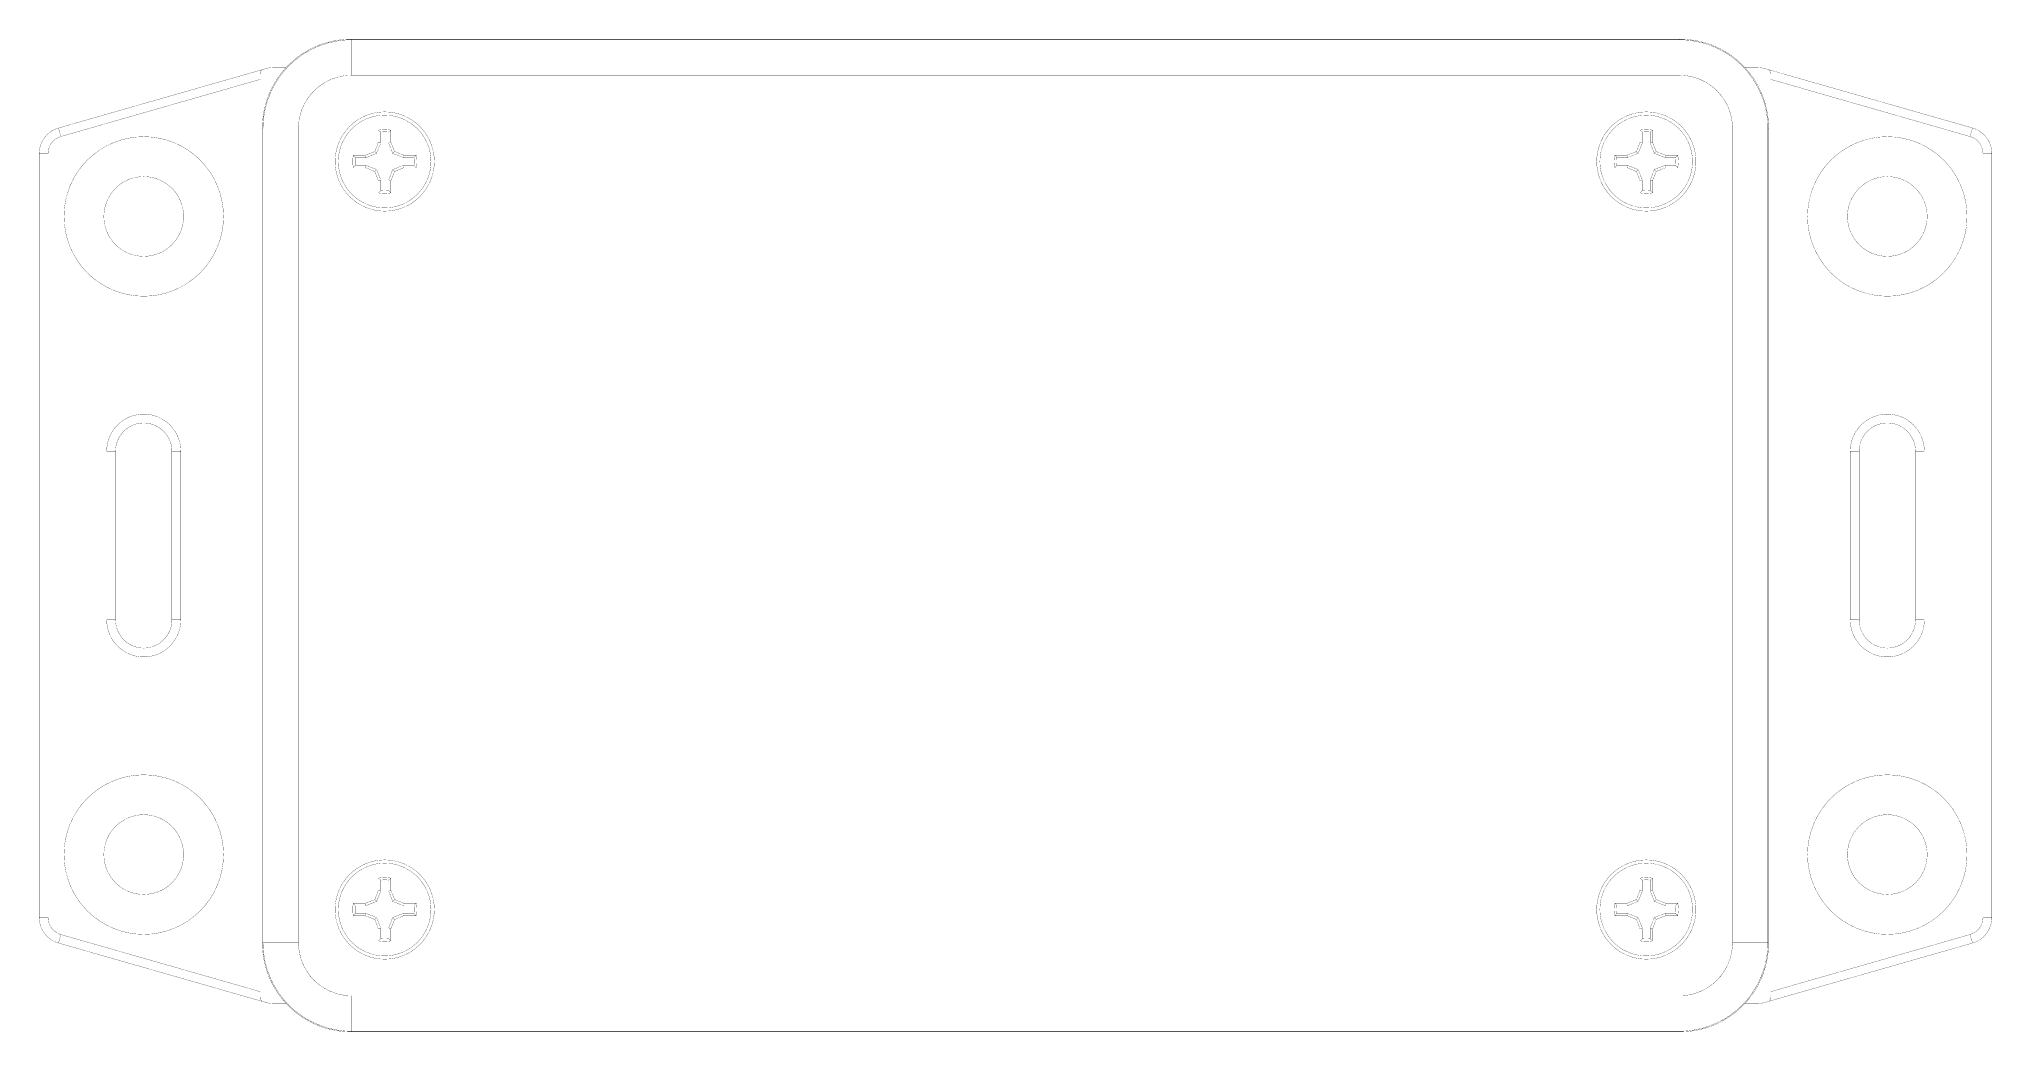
# Model space of a CAD drawing. Header units: millimetres. Extents: x 10 to 120, y 82 to 138.
import ezdxf

# ---------------------------------------------------------------- set-up
doc = ezdxf.new("R2010")
doc.units = ezdxf.units.MM
doc.layers.add('Mechanical10', color=56, linetype='Continuous')
doc.layers.add('Mechanical9', color=56, linetype='Continuous')

msp = doc.modelspace()

# ---------------------------------------------------------------- linework, layer by layer
at = {"layer": 'Mechanical10', "const_width": 0.0127}
for points in [[(25.25, 137.75), (25.32, 137.78)], [(25.32, 137.78), (25.39, 137.81)], [(25.39, 137.81), (25.46, 137.84)], [(25.46, 137.84), (25.54, 137.87)], [(25.54, 137.87), (25.61, 137.9)], [(25.61, 137.9), (25.68, 137.93)], [(25.68, 137.93), (25.76, 137.95)], [(25.76, 137.95), (25.83, 137.97)], [(25.83, 137.97), (25.91, 138)], [(25.91, 138), (25.98, 138.02)], [(25.98, 138.02), (26.06, 138.04)], [(26.06, 138.04), (26.14, 138.06)], [(26.14, 138.06), (26.21, 138.07)], [(26.21, 138.07), (26.29, 138.09)], [(26.29, 138.09), (26.37, 138.11)], [(26.37, 138.11), (26.44, 138.12)], [(26.44, 138.12), (26.52, 138.13)], [(26.52, 138.13), (26.6, 138.15)], [(26.6, 138.15), (26.68, 138.16)], [(26.68, 138.16), (26.75, 138.17)], [(26.75, 138.17), (26.83, 138.17)], [(26.83, 138.17), (26.91, 138.18)], [(26.91, 138.18), (26.99, 138.19)], [(26.99, 138.19), (27.07, 138.19)], [(27.07, 138.19), (27.15, 138.19)], [(27.15, 138.19), (27.22, 138.19)], [(27.22, 138.19), (27.3, 138.2)], [(27.27, 138.23), (27.3, 138.2)], [(27.3, 138.2), (102.23, 138.2)], [(27.3, 136.2), (27.3, 138.2)], [(102.23, 138.2), (102.27, 138.23)], [(102.23, 138.2), (102.31, 138.19)], [(102.23, 136.2), (102.23, 138.2)], [(102.31, 138.19), (102.39, 138.19)], [(102.39, 138.19), (102.47, 138.19)], [(102.47, 138.19), (102.55, 138.19)], [(102.55, 138.19), (102.63, 138.18)], [(102.63, 138.18), (102.7, 138.17)], [(102.7, 138.17), (102.78, 138.17)], [(102.78, 138.17), (102.86, 138.16)], [(102.86, 138.16), (102.94, 138.15)], [(102.94, 138.15), (103.02, 138.13)], [(103.02, 138.13), (103.09, 138.12)], [(103.09, 138.12), (103.17, 138.11)], [(103.17, 138.11), (103.25, 138.09)], [(103.25, 138.09), (103.32, 138.07)], [(103.32, 138.07), (103.4, 138.06)], [(103.4, 138.06), (103.48, 138.04)], [(103.48, 138.04), (103.55, 138.02)], [(103.55, 138.02), (103.63, 138)], [(103.63, 138), (103.7, 137.97)], [(103.7, 137.97), (103.78, 137.95)], [(103.78, 137.95), (103.85, 137.93)], [(103.85, 137.93), (103.93, 137.9)], [(103.93, 137.9), (104, 137.87)], [(104, 137.87), (104.07, 137.84)], [(104.07, 137.84), (104.15, 137.81)], [(104.15, 137.81), (104.22, 137.78)], [(104.22, 137.78), (104.29, 137.75)], [(23.66, 136.62), (23.71, 136.68)], [(23.71, 136.68), (23.77, 136.73)], [(23.77, 136.73), (23.82, 136.79)], [(23.82, 136.79), (23.88, 136.84)], [(23.88, 136.84), (23.94, 136.89)], [(23.94, 136.89), (24, 136.95)], [(24, 136.95), (24.06, 137)], [(24.06, 137), (24.12, 137.05)], [(24.12, 137.05), (24.18, 137.1)], [(24.18, 137.1), (24.24, 137.15)], [(24.24, 137.15), (24.3, 137.19)], [(24.3, 137.19), (24.37, 137.24)], [(24.37, 137.24), (24.43, 137.29)], [(24.43, 137.29), (24.49, 137.33)], [(24.49, 137.33), (24.56, 137.37)], [(24.56, 137.37), (24.62, 137.42)], [(24.62, 137.42), (24.69, 137.46)], [(24.69, 137.46), (24.76, 137.5)], [(24.76, 137.5), (24.83, 137.54)], [(24.83, 137.54), (24.9, 137.58)], [(24.9, 137.58), (24.96, 137.61)], [(24.96, 137.61), (25.03, 137.65)], [(25.03, 137.65), (25.1, 137.69)], [(25.1, 137.69), (25.17, 137.72)], [(25.17, 137.72), (25.25, 137.75)], [(104.29, 137.75), (104.36, 137.72)], [(104.36, 137.72), (104.43, 137.69)], [(104.43, 137.69), (104.5, 137.65)], [(104.5, 137.65), (104.57, 137.61)], [(104.57, 137.61), (104.64, 137.58)], [(104.64, 137.58), (104.71, 137.54)], [(104.71, 137.54), (104.78, 137.5)], [(104.78, 137.5), (104.85, 137.46)], [(104.85, 137.46), (104.91, 137.42)], [(104.91, 137.42), (104.98, 137.37)], [(104.98, 137.37), (105.04, 137.33)], [(105.04, 137.33), (105.11, 137.29)], [(105.11, 137.29), (105.17, 137.24)], [(105.17, 137.24), (105.24, 137.19)], [(105.24, 137.19), (105.3, 137.15)], [(105.3, 137.15), (105.36, 137.1)], [(105.36, 137.1), (105.42, 137.05)], [(105.42, 137.05), (105.48, 137)], [(105.48, 137), (105.54, 136.95)], [(105.54, 136.95), (105.6, 136.89)], [(105.6, 136.89), (105.66, 136.84)], [(105.66, 136.84), (105.71, 136.79)], [(105.71, 136.79), (105.77, 136.73)], [(105.77, 136.73), (105.82, 136.68)], [(105.82, 136.68), (105.88, 136.62)], [(10.89, 132.74), (22.17, 135.97)], [(22.89, 135.54), (22.92, 135.6)], [(22.92, 135.6), (22.96, 135.67)], [(22.96, 135.67), (23, 135.74)], [(23, 135.74), (23.04, 135.81)], [(23.04, 135.81), (23.08, 135.87)], [(23.08, 135.87), (23.13, 135.94)], [(23.13, 135.94), (23.17, 136.01)], [(23.17, 136.01), (23.21, 136.07)], [(23.21, 136.07), (23.26, 136.13)], [(23.26, 136.13), (23.31, 136.2)], [(23.31, 136.2), (23.35, 136.26)], [(23.35, 136.26), (23.4, 136.32)], [(23.4, 136.32), (23.45, 136.38)], [(23.45, 136.38), (23.5, 136.44)], [(23.5, 136.44), (23.55, 136.5)], [(23.55, 136.5), (23.61, 136.56)], [(23.61, 136.56), (23.66, 136.62)], [(25.43, 135.54), (25.46, 135.57)], [(25.46, 135.57), (25.5, 135.59)], [(25.5, 135.59), (25.54, 135.62)], [(25.54, 135.62), (25.58, 135.65)], [(25.58, 135.65), (25.62, 135.68)], [(25.62, 135.68), (25.66, 135.7)], [(25.66, 135.7), (25.7, 135.73)], [(25.7, 135.73), (25.74, 135.75)], [(25.74, 135.75), (25.78, 135.78)], [(25.78, 135.78), (25.82, 135.8)], [(25.82, 135.8), (25.86, 135.82)], [(25.86, 135.82), (25.9, 135.85)], [(25.9, 135.85), (25.94, 135.87)], [(25.94, 135.87), (25.98, 135.89)], [(25.98, 135.89), (26.03, 135.91)], [(26.03, 135.91), (26.07, 135.93)], [(26.07, 135.93), (26.11, 135.95)], [(26.11, 135.95), (26.16, 135.97)], [(26.16, 135.97), (26.2, 135.99)], [(26.2, 135.99), (26.24, 136)], [(26.24, 136), (26.29, 136.02)], [(26.29, 136.02), (26.33, 136.03)], [(26.33, 136.03), (26.38, 136.05)], [(26.38, 136.05), (26.42, 136.06)], [(26.42, 136.06), (26.47, 136.08)], [(26.47, 136.08), (26.51, 136.09)], [(26.51, 136.09), (26.56, 136.1)], [(26.56, 136.1), (26.6, 136.11)], [(26.6, 136.11), (26.65, 136.12)], [(26.65, 136.12), (26.69, 136.13)], [(26.69, 136.13), (26.74, 136.14)], [(26.74, 136.14), (26.79, 136.15)], [(26.79, 136.15), (26.83, 136.16)], [(26.83, 136.16), (26.88, 136.17)], [(26.88, 136.17), (26.93, 136.17)], [(26.93, 136.17), (26.97, 136.18)], [(26.97, 136.18), (27.02, 136.18)], [(27.02, 136.18), (27.07, 136.19)], [(27.07, 136.19), (27.11, 136.19)], [(27.11, 136.19), (27.16, 136.19)], [(27.16, 136.19), (27.21, 136.19)], [(27.21, 136.19), (27.26, 136.2)], [(27.26, 136.2), (27.3, 136.2)], [(27.3, 136.2), (102.23, 136.2)], [(102.23, 136.2), (102.28, 136.2)], [(102.28, 136.2), (102.33, 136.19)], [(102.33, 136.19), (102.38, 136.19)], [(102.38, 136.19), (102.42, 136.19)], [(102.42, 136.19), (102.47, 136.19)], [(102.47, 136.19), (102.52, 136.18)], [(102.52, 136.18), (102.56, 136.18)], [(102.56, 136.18), (102.61, 136.17)], [(102.61, 136.17), (102.66, 136.17)], [(102.66, 136.17), (102.7, 136.16)], [(102.7, 136.16), (102.75, 136.15)], [(102.75, 136.15), (102.8, 136.14)], [(102.8, 136.14), (102.84, 136.13)], [(102.84, 136.13), (102.89, 136.12)], [(102.89, 136.12), (102.93, 136.11)], [(102.93, 136.11), (102.98, 136.1)], [(102.98, 136.1), (103.03, 136.09)], [(103.03, 136.09), (103.07, 136.08)], [(103.07, 136.08), (103.12, 136.06)], [(103.12, 136.06), (103.16, 136.05)], [(103.16, 136.05), (103.21, 136.03)], [(103.21, 136.03), (103.25, 136.02)], [(103.25, 136.02), (103.29, 136)], [(103.29, 136), (103.34, 135.99)], [(103.34, 135.99), (103.38, 135.97)], [(103.38, 135.97), (103.43, 135.95)], [(103.43, 135.95), (103.47, 135.93)], [(103.47, 135.93), (103.51, 135.91)], [(103.51, 135.91), (103.55, 135.89)], [(103.55, 135.89), (103.6, 135.87)], [(103.6, 135.87), (103.64, 135.85)], [(103.64, 135.85), (103.68, 135.82)], [(103.68, 135.82), (103.72, 135.8)], [(103.72, 135.8), (103.76, 135.78)], [(103.76, 135.78), (103.8, 135.75)], [(103.8, 135.75), (103.84, 135.73)], [(103.84, 135.73), (103.88, 135.7)], [(103.88, 135.7), (103.92, 135.68)], [(103.92, 135.68), (103.96, 135.65)], [(103.96, 135.65), (104, 135.62)], [(104, 135.62), (104.04, 135.59)], [(104.04, 135.59), (104.07, 135.57)], [(104.07, 135.57), (104.11, 135.54)], [(105.88, 136.62), (105.93, 136.56)], [(105.93, 136.56), (105.98, 136.5)], [(105.98, 136.5), (106.04, 136.44)], [(106.04, 136.44), (106.09, 136.38)], [(106.09, 136.38), (106.14, 136.32)], [(106.14, 136.32), (106.18, 136.26)], [(106.18, 136.26), (106.23, 136.2)], [(106.23, 136.2), (106.28, 136.13)], [(106.28, 136.13), (106.32, 136.07)], [(106.32, 136.07), (106.37, 136.01)], [(106.37, 136.01), (106.41, 135.94)], [(106.41, 135.94), (106.45, 135.87)], [(106.45, 135.87), (106.5, 135.81)], [(106.5, 135.81), (106.54, 135.74)], [(106.54, 135.74), (106.58, 135.67)], [(106.58, 135.67), (106.61, 135.6)], [(106.61, 135.6), (106.65, 135.54)], [(107.37, 135.97), (118.64, 132.74)], [(22.46, 134.44), (22.48, 134.52)], [(22.48, 134.52), (22.5, 134.59)], [(22.5, 134.59), (22.53, 134.67)], [(22.53, 134.67), (22.55, 134.74)], [(22.55, 134.74), (22.57, 134.82)], [(22.57, 134.82), (22.6, 134.89)], [(22.6, 134.89), (22.63, 134.96)], [(22.63, 134.96), (22.66, 135.04)], [(22.66, 135.04), (22.68, 135.11)], [(22.68, 135.11), (22.72, 135.18)], [(22.72, 135.18), (22.75, 135.25)], [(22.75, 135.25), (22.78, 135.32)], [(22.78, 135.32), (22.81, 135.4)], [(22.81, 135.4), (22.85, 135.47)], [(22.85, 135.47), (22.89, 135.54)], [(24.57, 134.43), (24.59, 134.47)], [(24.59, 134.47), (24.61, 134.52)], [(24.61, 134.52), (24.63, 134.56)], [(24.63, 134.56), (24.65, 134.6)], [(24.65, 134.6), (24.68, 134.64)], [(24.68, 134.64), (24.7, 134.68)], [(24.7, 134.68), (24.72, 134.72)], [(24.72, 134.72), (24.75, 134.76)], [(24.75, 134.76), (24.77, 134.8)], [(24.77, 134.8), (24.8, 134.84)], [(24.8, 134.84), (24.82, 134.88)], [(24.82, 134.88), (24.85, 134.92)], [(24.85, 134.92), (24.88, 134.96)], [(24.88, 134.96), (24.9, 135)], [(24.9, 135), (24.93, 135.03)], [(24.93, 135.03), (24.96, 135.07)], [(24.96, 135.07), (24.99, 135.11)], [(24.99, 135.11), (25.02, 135.14)], [(25.02, 135.14), (25.05, 135.18)], [(25.05, 135.18), (25.08, 135.22)], [(25.08, 135.22), (25.12, 135.25)], [(25.12, 135.25), (25.15, 135.28)], [(25.15, 135.28), (25.18, 135.32)], [(25.18, 135.32), (25.22, 135.35)], [(25.22, 135.35), (25.25, 135.38)], [(25.25, 135.38), (25.28, 135.41)], [(25.28, 135.41), (25.32, 135.45)], [(25.32, 135.45), (25.36, 135.48)], [(25.36, 135.48), (25.39, 135.51)], [(25.39, 135.51), (25.43, 135.54)], [(104.11, 135.54), (104.15, 135.51)], [(104.15, 135.51), (104.18, 135.48)], [(104.18, 135.48), (104.22, 135.45)], [(104.22, 135.45), (104.25, 135.41)], [(104.25, 135.41), (104.29, 135.38)], [(104.29, 135.38), (104.32, 135.35)], [(104.32, 135.35), (104.36, 135.32)], [(104.36, 135.32), (104.39, 135.28)], [(104.39, 135.28), (104.42, 135.25)], [(104.42, 135.25), (104.45, 135.22)], [(104.45, 135.22), (104.48, 135.18)], [(104.48, 135.18), (104.51, 135.14)], [(104.51, 135.14), (104.55, 135.11)], [(104.55, 135.11), (104.57, 135.07)], [(104.57, 135.07), (104.6, 135.03)], [(104.6, 135.03), (104.63, 135)], [(104.63, 135), (104.66, 134.96)], [(104.66, 134.96), (104.69, 134.92)], [(104.69, 134.92), (104.71, 134.88)], [(104.71, 134.88), (104.74, 134.84)], [(104.74, 134.84), (104.77, 134.8)], [(104.77, 134.8), (104.79, 134.76)], [(104.79, 134.76), (104.82, 134.72)], [(104.82, 134.72), (104.84, 134.68)], [(104.84, 134.68), (104.86, 134.64)], [(104.86, 134.64), (104.88, 134.6)], [(104.88, 134.6), (104.91, 134.56)], [(104.91, 134.56), (104.93, 134.52)], [(104.93, 134.52), (104.95, 134.47)], [(104.95, 134.47), (104.97, 134.43)], [(106.65, 135.54), (106.69, 135.47)], [(106.69, 135.47), (106.72, 135.4)], [(106.72, 135.4), (106.76, 135.32)], [(106.76, 135.32), (106.79, 135.25)], [(106.79, 135.25), (106.82, 135.18)], [(106.82, 135.18), (106.85, 135.11)], [(106.85, 135.11), (106.88, 135.04)], [(106.88, 135.04), (106.91, 134.96)], [(106.91, 134.96), (106.94, 134.89)], [(106.94, 134.89), (106.96, 134.82)], [(106.96, 134.82), (106.99, 134.74)], [(106.99, 134.74), (107.01, 134.67)], [(107.01, 134.67), (107.03, 134.59)], [(107.03, 134.59), (107.06, 134.52)], [(107.06, 134.52), (107.08, 134.44)], [(22.31, 133.43), (22.31, 133.51)], [(22.31, 133.35), (22.31, 133.43)], [(22.3, 133.27), (22.31, 133.35)], [(22.32, 133.59), (22.33, 133.67)], [(22.31, 133.51), (22.32, 133.59)], [(22.33, 133.67), (22.33, 133.74)], [(22.33, 133.74), (22.34, 133.82)], [(22.34, 133.82), (22.35, 133.9)], [(22.35, 133.9), (22.37, 133.98)], [(22.37, 133.98), (22.38, 134.06)], [(22.38, 134.06), (22.39, 134.13)], [(22.39, 134.13), (22.41, 134.21)], [(22.41, 134.21), (22.42, 134.29)], [(22.42, 134.29), (22.44, 134.36)], [(22.44, 134.36), (22.46, 134.44)], [(24.31, 133.39), (24.31, 133.43)], [(24.31, 133.34), (24.31, 133.39)], [(24.32, 133.48), (24.32, 133.53)], [(24.31, 133.43), (24.32, 133.48)], [(24.33, 133.57), (24.33, 133.62)], [(24.32, 133.53), (24.33, 133.57)], [(24.34, 133.67), (24.35, 133.71)], [(24.33, 133.62), (24.34, 133.67)], [(24.35, 133.71), (24.36, 133.76)], [(24.36, 133.76), (24.37, 133.8)], [(24.37, 133.8), (24.38, 133.85)], [(24.38, 133.85), (24.39, 133.9)], [(24.39, 133.9), (24.4, 133.94)], [(24.4, 133.94), (24.41, 133.99)], [(24.41, 133.99), (24.42, 134.03)], [(24.42, 134.03), (24.44, 134.08)], [(24.44, 134.08), (24.45, 134.12)], [(24.45, 134.12), (24.47, 134.17)], [(24.47, 134.17), (24.48, 134.21)], [(24.48, 134.21), (24.5, 134.26)], [(24.5, 134.26), (24.51, 134.3)], [(24.51, 134.3), (24.53, 134.34)], [(24.53, 134.34), (24.55, 134.39)], [(24.55, 134.39), (24.57, 134.43)], [(104.97, 134.43), (104.99, 134.39)], [(104.99, 134.39), (105.01, 134.34)], [(105.01, 134.34), (105.02, 134.3)], [(105.02, 134.3), (105.04, 134.26)], [(105.04, 134.26), (105.06, 134.21)], [(105.06, 134.21), (105.07, 134.17)], [(105.07, 134.17), (105.09, 134.12)], [(105.09, 134.12), (105.1, 134.08)], [(105.1, 134.08), (105.11, 134.03)], [(105.11, 134.03), (105.13, 133.99)], [(105.13, 133.99), (105.14, 133.94)], [(105.14, 133.94), (105.15, 133.9)], [(105.15, 133.9), (105.16, 133.85)], [(105.16, 133.85), (105.17, 133.8)], [(105.17, 133.8), (105.18, 133.76)], [(105.18, 133.76), (105.19, 133.71)], [(105.19, 133.71), (105.2, 133.67)], [(105.2, 133.67), (105.2, 133.62)], [(105.2, 133.62), (105.21, 133.57)], [(105.21, 133.57), (105.22, 133.53)], [(105.22, 133.53), (105.22, 133.48)], [(105.22, 133.48), (105.22, 133.43)], [(105.22, 133.43), (105.23, 133.39)], [(105.23, 133.39), (105.23, 133.34)], [(107.08, 134.44), (107.09, 134.36)], [(107.09, 134.36), (107.11, 134.29)], [(107.11, 134.29), (107.13, 134.21)], [(107.13, 134.21), (107.14, 134.13)], [(107.14, 134.13), (107.16, 134.06)], [(107.16, 134.06), (107.17, 133.98)], [(107.17, 133.98), (107.18, 133.9)], [(107.18, 133.9), (107.19, 133.82)], [(107.19, 133.82), (107.2, 133.74)], [(107.2, 133.74), (107.21, 133.67)], [(107.21, 133.67), (107.22, 133.59)], [(107.22, 133.59), (107.22, 133.51)], [(107.22, 133.51), (107.23, 133.43)], [(107.23, 133.43), (107.23, 133.35)], [(107.23, 133.35), (107.23, 133.27)], [(10.76, 133.22), (10.89, 132.74)], [(22.27, 133.23), (22.3, 133.2)], [(22.3, 133.2), (22.3, 133.27)], [(22.3, 87.27), (22.3, 133.2)], [(22.3, 133.2), (24.3, 133.2)], [(24.31, 133.29), (24.31, 133.34)], [(24.3, 133.24), (24.31, 133.29)], [(24.3, 133.2), (24.3, 133.24)], [(24.3, 87.27), (24.3, 133.2)], [(105.23, 133.34), (105.23, 133.29)], [(105.23, 133.29), (105.23, 133.24)], [(105.23, 133.24), (105.23, 133.2)], [(105.23, 87.27), (105.23, 133.2)], [(105.23, 133.2), (107.23, 133.2)], [(107.23, 133.27), (107.23, 133.2)], [(107.23, 133.2), (107.27, 133.23)], [(107.23, 87.27), (107.23, 133.2)], [(118.64, 132.74), (118.78, 133.22)], [(9.67, 131.78), (10.17, 131.78)], [(10.17, 88.68), (10.17, 131.78)], [(119.37, 88.68), (119.37, 131.78)], [(119.37, 131.78), (119.87, 131.78)], [(13.48, 105.47), (13.48, 114.99)], [(13.48, 114.99), (13.98, 114.99)], [(17.16, 114.99), (17.66, 114.99)], [(17.66, 105.47), (17.66, 114.99)], [(111.88, 114.99), (112.38, 114.99)], [(111.88, 105.47), (111.88, 114.99)], [(115.56, 114.99), (116.06, 114.99)], [(116.06, 105.47), (116.06, 114.99)], [(13.48, 105.47), (13.98, 105.47)], [(17.16, 105.47), (17.66, 105.47)], [(111.88, 105.47), (112.38, 105.47)], [(115.56, 105.47), (116.06, 105.47)], [(9.67, 88.68), (10.17, 88.68)], [(119.37, 88.68), (119.87, 88.68)], [(10.76, 87.24), (10.89, 87.72)], [(10.89, 87.72), (22.17, 84.49)], [(22.27, 87.23), (22.3, 87.27)], [(22.3, 87.27), (22.3, 87.19)], [(22.3, 87.27), (24.3, 87.27)], [(22.3, 87.19), (22.31, 87.11)], [(22.31, 87.11), (22.31, 87.03)], [(24.3, 87.27), (24.3, 87.22)], [(24.3, 87.22), (24.31, 87.17)], [(24.31, 87.17), (24.31, 87.12)], [(24.31, 87.12), (24.31, 87.08)], [(24.31, 87.08), (24.31, 87.03)], [(105.23, 87.12), (105.23, 87.17)], [(105.23, 87.08), (105.23, 87.12)], [(105.22, 87.03), (105.23, 87.08)], [(105.23, 87.22), (105.23, 87.27)], [(105.23, 87.27), (107.23, 87.27)], [(105.23, 87.17), (105.23, 87.22)], [(107.23, 87.11), (107.23, 87.19)], [(107.23, 87.03), (107.23, 87.11)], [(107.23, 87.27), (107.27, 87.23)], [(107.23, 87.19), (107.23, 87.27)], [(107.37, 84.49), (118.64, 87.72)], [(118.64, 87.72), (118.78, 87.24)], [(22.31, 87.03), (22.31, 86.95)], [(22.31, 86.95), (22.32, 86.87)], [(22.32, 86.87), (22.33, 86.8)], [(22.33, 86.8), (22.33, 86.72)], [(22.33, 86.72), (22.34, 86.64)], [(22.34, 86.64), (22.35, 86.56)], [(22.35, 86.56), (22.37, 86.48)], [(22.37, 86.48), (22.38, 86.41)], [(22.38, 86.41), (22.39, 86.33)], [(22.39, 86.33), (22.41, 86.25)], [(22.41, 86.25), (22.42, 86.18)], [(22.42, 86.18), (22.44, 86.1)], [(22.44, 86.1), (22.46, 86.02)], [(22.46, 86.02), (22.48, 85.95)], [(24.31, 87.03), (24.32, 86.98)], [(24.32, 86.98), (24.32, 86.94)], [(24.32, 86.94), (24.33, 86.89)], [(24.33, 86.89), (24.33, 86.84)], [(24.33, 86.84), (24.34, 86.8)], [(24.34, 86.8), (24.35, 86.75)], [(24.35, 86.75), (24.36, 86.7)], [(24.36, 86.7), (24.37, 86.66)], [(24.37, 86.66), (24.38, 86.61)], [(24.38, 86.61), (24.39, 86.57)], [(24.39, 86.57), (24.4, 86.52)], [(24.4, 86.52), (24.41, 86.47)], [(24.41, 86.47), (24.42, 86.43)], [(24.42, 86.43), (24.44, 86.38)], [(24.44, 86.38), (24.45, 86.34)], [(24.45, 86.34), (24.47, 86.29)], [(24.47, 86.29), (24.48, 86.25)], [(24.48, 86.25), (24.5, 86.21)], [(24.5, 86.21), (24.51, 86.16)], [(24.51, 86.16), (24.53, 86.12)], [(24.53, 86.12), (24.55, 86.07)], [(24.55, 86.07), (24.57, 86.03)], [(24.57, 86.03), (24.59, 85.99)], [(24.59, 85.99), (24.61, 85.95)], [(104.93, 85.95), (104.95, 85.99)], [(104.95, 85.99), (104.97, 86.03)], [(104.97, 86.03), (104.99, 86.07)], [(104.99, 86.07), (105.01, 86.12)], [(105.01, 86.12), (105.02, 86.16)], [(105.02, 86.16), (105.04, 86.21)], [(105.04, 86.21), (105.06, 86.25)], [(105.06, 86.25), (105.07, 86.29)], [(105.07, 86.29), (105.09, 86.34)], [(105.09, 86.34), (105.1, 86.38)], [(105.1, 86.38), (105.11, 86.43)], [(105.11, 86.43), (105.13, 86.47)], [(105.13, 86.47), (105.14, 86.52)], [(105.14, 86.52), (105.15, 86.57)], [(105.15, 86.57), (105.16, 86.61)], [(105.16, 86.61), (105.17, 86.66)], [(105.17, 86.66), (105.18, 86.7)], [(105.18, 86.7), (105.19, 86.75)], [(105.19, 86.75), (105.2, 86.8)], [(105.2, 86.8), (105.2, 86.84)], [(105.21, 86.89), (105.22, 86.94)], [(105.2, 86.84), (105.21, 86.89)], [(105.22, 86.98), (105.22, 87.03)], [(105.22, 86.94), (105.22, 86.98)], [(107.06, 85.95), (107.08, 86.02)], [(107.08, 86.02), (107.09, 86.1)], [(107.09, 86.1), (107.11, 86.18)], [(107.11, 86.18), (107.13, 86.25)], [(107.13, 86.25), (107.14, 86.33)], [(107.14, 86.33), (107.16, 86.41)], [(107.16, 86.41), (107.17, 86.48)], [(107.17, 86.48), (107.18, 86.56)], [(107.18, 86.56), (107.19, 86.64)], [(107.19, 86.64), (107.2, 86.72)], [(107.21, 86.8), (107.22, 86.87)], [(107.2, 86.72), (107.21, 86.8)], [(107.22, 86.87), (107.22, 86.95)], [(107.22, 86.95), (107.23, 87.03)], [(22.48, 85.95), (22.5, 85.87)], [(22.5, 85.87), (22.53, 85.8)], [(22.53, 85.8), (22.55, 85.72)], [(22.55, 85.72), (22.57, 85.65)], [(22.57, 85.65), (22.6, 85.57)], [(22.6, 85.57), (22.63, 85.5)], [(22.63, 85.5), (22.66, 85.43)], [(22.66, 85.43), (22.68, 85.35)], [(22.68, 85.35), (22.72, 85.28)], [(22.72, 85.28), (22.75, 85.21)], [(22.75, 85.21), (22.78, 85.14)], [(22.78, 85.14), (22.81, 85.07)], [(22.81, 85.07), (22.85, 85)], [(22.85, 85), (22.89, 84.93)], [(22.89, 84.93), (22.92, 84.86)], [(22.92, 84.86), (22.96, 84.79)], [(24.61, 85.95), (24.63, 85.9)], [(24.63, 85.9), (24.65, 85.86)], [(24.65, 85.86), (24.68, 85.82)], [(24.68, 85.82), (24.7, 85.78)], [(24.7, 85.78), (24.72, 85.74)], [(24.72, 85.74), (24.75, 85.7)], [(24.75, 85.7), (24.77, 85.66)], [(24.77, 85.66), (24.8, 85.62)], [(24.8, 85.62), (24.82, 85.58)], [(24.82, 85.58), (24.85, 85.54)], [(24.85, 85.54), (24.88, 85.5)], [(24.88, 85.5), (24.9, 85.46)], [(24.9, 85.46), (24.93, 85.43)], [(24.93, 85.43), (24.96, 85.39)], [(24.96, 85.39), (24.99, 85.35)], [(24.99, 85.35), (25.02, 85.32)], [(25.02, 85.32), (25.05, 85.28)], [(25.05, 85.28), (25.08, 85.25)], [(25.08, 85.25), (25.12, 85.21)], [(25.12, 85.21), (25.15, 85.18)], [(25.15, 85.18), (25.18, 85.14)], [(25.18, 85.14), (25.22, 85.11)], [(25.22, 85.11), (25.25, 85.08)], [(25.25, 85.08), (25.28, 85.05)], [(25.28, 85.05), (25.32, 85.02)], [(25.32, 85.02), (25.36, 84.98)], [(25.36, 84.98), (25.39, 84.95)], [(25.39, 84.95), (25.43, 84.92)], [(25.43, 84.92), (25.46, 84.9)], [(25.46, 84.9), (25.5, 84.87)], [(25.5, 84.87), (25.54, 84.84)], [(104, 84.84), (104.04, 84.87)], [(104.04, 84.87), (104.07, 84.9)], [(104.07, 84.9), (104.11, 84.92)], [(104.11, 84.92), (104.15, 84.95)], [(104.15, 84.95), (104.18, 84.98)], [(104.18, 84.98), (104.22, 85.02)], [(104.22, 85.02), (104.25, 85.05)], [(104.25, 85.05), (104.29, 85.08)], [(104.29, 85.08), (104.32, 85.11)], [(104.32, 85.11), (104.36, 85.14)], [(104.36, 85.14), (104.39, 85.18)], [(104.39, 85.18), (104.42, 85.21)], [(104.42, 85.21), (104.45, 85.25)], [(104.45, 85.25), (104.48, 85.28)], [(104.48, 85.28), (104.51, 85.32)], [(104.51, 85.32), (104.55, 85.35)], [(104.55, 85.35), (104.57, 85.39)], [(104.57, 85.39), (104.6, 85.43)], [(104.6, 85.43), (104.63, 85.46)], [(104.63, 85.46), (104.66, 85.5)], [(104.66, 85.5), (104.69, 85.54)], [(104.69, 85.54), (104.71, 85.58)], [(104.71, 85.58), (104.74, 85.62)], [(104.74, 85.62), (104.77, 85.66)], [(104.77, 85.66), (104.79, 85.7)], [(104.79, 85.7), (104.82, 85.74)], [(104.82, 85.74), (104.84, 85.78)], [(104.84, 85.78), (104.86, 85.82)], [(104.86, 85.82), (104.88, 85.86)], [(104.88, 85.86), (104.91, 85.9)], [(104.91, 85.9), (104.93, 85.95)], [(106.58, 84.79), (106.61, 84.86)], [(106.61, 84.86), (106.65, 84.93)], [(106.65, 84.93), (106.69, 85)], [(106.69, 85), (106.72, 85.07)], [(106.72, 85.07), (106.76, 85.14)], [(106.76, 85.14), (106.79, 85.21)], [(106.79, 85.21), (106.82, 85.28)], [(106.82, 85.28), (106.85, 85.35)], [(106.85, 85.35), (106.88, 85.43)], [(106.88, 85.43), (106.91, 85.5)], [(106.91, 85.5), (106.94, 85.57)], [(106.94, 85.57), (106.96, 85.65)], [(106.96, 85.65), (106.99, 85.72)], [(106.99, 85.72), (107.01, 85.8)], [(107.01, 85.8), (107.03, 85.87)], [(107.03, 85.87), (107.06, 85.95)], [(22.96, 84.79), (23, 84.72)], [(23, 84.72), (23.04, 84.65)], [(23.04, 84.65), (23.08, 84.59)], [(23.08, 84.59), (23.13, 84.52)], [(23.13, 84.52), (23.17, 84.46)], [(23.17, 84.46), (23.21, 84.39)], [(23.21, 84.39), (23.26, 84.33)], [(23.26, 84.33), (23.31, 84.26)], [(23.31, 84.26), (23.35, 84.2)], [(23.35, 84.2), (23.4, 84.14)], [(23.4, 84.14), (23.45, 84.08)], [(23.45, 84.08), (23.5, 84.02)], [(23.5, 84.02), (23.55, 83.96)], [(23.55, 83.96), (23.61, 83.9)], [(23.61, 83.9), (23.66, 83.84)], [(23.66, 83.84), (23.71, 83.79)], [(23.71, 83.79), (23.77, 83.73)], [(25.54, 84.84), (25.58, 84.81)], [(25.58, 84.81), (25.62, 84.78)], [(25.62, 84.78), (25.66, 84.76)], [(25.66, 84.76), (25.7, 84.73)], [(25.7, 84.73), (25.74, 84.71)], [(25.74, 84.71), (25.78, 84.68)], [(25.78, 84.68), (25.82, 84.66)], [(25.82, 84.66), (25.86, 84.64)], [(25.86, 84.64), (25.9, 84.61)], [(25.9, 84.61), (25.94, 84.59)], [(25.94, 84.59), (25.98, 84.57)], [(25.98, 84.57), (26.03, 84.55)], [(26.03, 84.55), (26.07, 84.53)], [(26.07, 84.53), (26.11, 84.51)], [(26.11, 84.51), (26.16, 84.49)], [(26.16, 84.49), (26.2, 84.48)], [(26.2, 84.48), (26.24, 84.46)], [(26.24, 84.46), (26.29, 84.44)], [(26.29, 84.44), (26.33, 84.43)], [(26.33, 84.43), (26.38, 84.41)], [(26.38, 84.41), (26.42, 84.4)], [(26.42, 84.4), (26.47, 84.39)], [(26.47, 84.39), (26.51, 84.37)], [(26.51, 84.37), (26.56, 84.36)], [(26.56, 84.36), (26.6, 84.35)], [(26.6, 84.35), (26.65, 84.34)], [(26.65, 84.34), (26.69, 84.33)], [(26.69, 84.33), (26.74, 84.32)], [(26.74, 84.32), (26.79, 84.31)], [(26.79, 84.31), (26.83, 84.3)], [(26.83, 84.3), (26.88, 84.3)], [(26.88, 84.3), (26.93, 84.29)], [(26.93, 84.29), (26.97, 84.28)], [(26.97, 84.28), (27.02, 84.28)], [(27.02, 84.28), (27.07, 84.28)], [(27.07, 84.28), (27.11, 84.27)], [(27.11, 84.27), (27.16, 84.27)], [(27.16, 84.27), (27.21, 84.27)], [(27.21, 84.27), (27.26, 84.27)], [(27.26, 84.27), (27.3, 84.27)], [(27.3, 84.27), (102.23, 84.27)], [(27.3, 82.27), (27.3, 84.27)], [(102.23, 84.27), (102.28, 84.27)], [(102.23, 82.27), (102.23, 84.27)], [(102.28, 84.27), (102.33, 84.27)], [(102.33, 84.27), (102.38, 84.27)], [(102.38, 84.27), (102.42, 84.27)], [(102.42, 84.27), (102.47, 84.28)], [(102.47, 84.28), (102.52, 84.28)], [(102.52, 84.28), (102.56, 84.28)], [(102.56, 84.28), (102.61, 84.29)], [(102.61, 84.29), (102.66, 84.3)], [(102.66, 84.3), (102.7, 84.3)], [(102.7, 84.3), (102.75, 84.31)], [(102.75, 84.31), (102.8, 84.32)], [(102.8, 84.32), (102.84, 84.33)], [(102.84, 84.33), (102.89, 84.34)], [(102.89, 84.34), (102.93, 84.35)], [(102.93, 84.35), (102.98, 84.36)], [(102.98, 84.36), (103.03, 84.37)], [(103.03, 84.37), (103.07, 84.39)], [(103.07, 84.39), (103.12, 84.4)], [(103.12, 84.4), (103.16, 84.41)], [(103.16, 84.41), (103.21, 84.43)], [(103.21, 84.43), (103.25, 84.44)], [(103.25, 84.44), (103.29, 84.46)], [(103.29, 84.46), (103.34, 84.48)], [(103.34, 84.48), (103.38, 84.49)], [(103.38, 84.49), (103.43, 84.51)], [(103.43, 84.51), (103.47, 84.53)], [(103.47, 84.53), (103.51, 84.55)], [(103.51, 84.55), (103.55, 84.57)], [(103.55, 84.57), (103.6, 84.59)], [(103.6, 84.59), (103.64, 84.61)], [(103.64, 84.61), (103.68, 84.64)], [(103.68, 84.64), (103.72, 84.66)], [(103.72, 84.66), (103.76, 84.68)], [(103.76, 84.68), (103.8, 84.71)], [(103.8, 84.71), (103.84, 84.73)], [(103.84, 84.73), (103.88, 84.76)], [(103.88, 84.76), (103.92, 84.78)], [(103.92, 84.78), (103.96, 84.81)], [(103.96, 84.81), (104, 84.84)], [(105.77, 83.73), (105.82, 83.79)], [(105.82, 83.79), (105.88, 83.84)], [(105.88, 83.84), (105.93, 83.9)], [(105.93, 83.9), (105.98, 83.96)], [(105.98, 83.96), (106.04, 84.02)], [(106.04, 84.02), (106.09, 84.08)], [(106.09, 84.08), (106.14, 84.14)], [(106.14, 84.14), (106.18, 84.2)], [(106.18, 84.2), (106.23, 84.26)], [(106.23, 84.26), (106.28, 84.33)], [(106.28, 84.33), (106.32, 84.39)], [(106.32, 84.39), (106.37, 84.46)], [(106.37, 84.46), (106.41, 84.52)], [(106.41, 84.52), (106.45, 84.59)], [(106.45, 84.59), (106.5, 84.65)], [(106.5, 84.65), (106.54, 84.72)], [(106.54, 84.72), (106.58, 84.79)], [(23.77, 83.73), (23.82, 83.68)], [(23.82, 83.68), (23.88, 83.62)], [(23.88, 83.62), (23.94, 83.57)], [(23.94, 83.57), (24, 83.52)], [(24, 83.52), (24.06, 83.46)], [(24.06, 83.46), (24.12, 83.41)], [(24.12, 83.41), (24.18, 83.36)], [(24.18, 83.36), (24.24, 83.32)], [(24.24, 83.32), (24.3, 83.27)], [(24.3, 83.27), (24.37, 83.22)], [(24.37, 83.22), (24.43, 83.18)], [(24.43, 83.18), (24.49, 83.13)], [(24.49, 83.13), (24.56, 83.09)], [(24.56, 83.09), (24.62, 83.04)], [(24.62, 83.04), (24.69, 83)], [(24.69, 83), (24.76, 82.96)], [(24.76, 82.96), (24.83, 82.92)], [(24.83, 82.92), (24.9, 82.89)], [(24.9, 82.89), (24.96, 82.85)], [(24.96, 82.85), (25.03, 82.81)], [(25.03, 82.81), (25.1, 82.78)], [(25.1, 82.78), (25.17, 82.74)], [(25.17, 82.74), (25.25, 82.71)], [(25.25, 82.71), (25.32, 82.68)], [(25.32, 82.68), (25.39, 82.65)], [(104.15, 82.65), (104.22, 82.68)], [(104.22, 82.68), (104.29, 82.71)], [(104.29, 82.71), (104.36, 82.74)], [(104.36, 82.74), (104.43, 82.78)], [(104.43, 82.78), (104.5, 82.81)], [(104.5, 82.81), (104.57, 82.85)], [(104.57, 82.85), (104.64, 82.89)], [(104.64, 82.89), (104.71, 82.92)], [(104.71, 82.92), (104.78, 82.96)], [(104.78, 82.96), (104.85, 83)], [(104.85, 83), (104.91, 83.04)], [(104.91, 83.04), (104.98, 83.09)], [(104.98, 83.09), (105.04, 83.13)], [(105.04, 83.13), (105.11, 83.18)], [(105.11, 83.18), (105.17, 83.22)], [(105.17, 83.22), (105.24, 83.27)], [(105.24, 83.27), (105.3, 83.32)], [(105.3, 83.32), (105.36, 83.36)], [(105.36, 83.36), (105.42, 83.41)], [(105.42, 83.41), (105.48, 83.46)], [(105.48, 83.46), (105.54, 83.52)], [(105.54, 83.52), (105.6, 83.57)], [(105.6, 83.57), (105.66, 83.62)], [(105.66, 83.62), (105.71, 83.68)], [(105.71, 83.68), (105.77, 83.73)], [(25.39, 82.65), (25.46, 82.62)], [(25.46, 82.62), (25.54, 82.59)], [(25.54, 82.59), (25.61, 82.56)], [(25.61, 82.56), (25.68, 82.54)], [(25.68, 82.54), (25.76, 82.51)], [(25.76, 82.51), (25.83, 82.49)], [(25.83, 82.49), (25.91, 82.47)], [(25.91, 82.47), (25.98, 82.44)], [(25.98, 82.44), (26.06, 82.42)], [(26.06, 82.42), (26.14, 82.4)], [(26.14, 82.4), (26.21, 82.39)], [(26.21, 82.39), (26.29, 82.37)], [(26.29, 82.37), (26.37, 82.36)], [(26.37, 82.36), (26.44, 82.34)], [(26.44, 82.34), (26.52, 82.33)], [(26.52, 82.33), (26.6, 82.32)], [(26.6, 82.32), (26.68, 82.31)], [(26.68, 82.31), (26.75, 82.3)], [(26.75, 82.3), (26.83, 82.29)], [(26.83, 82.29), (26.91, 82.28)], [(26.91, 82.28), (26.99, 82.28)], [(26.99, 82.28), (27.07, 82.27)], [(27.07, 82.27), (27.15, 82.27)], [(27.15, 82.27), (27.22, 82.27)], [(27.22, 82.27), (27.3, 82.27)], [(27.27, 82.23), (27.3, 82.27)], [(27.3, 82.27), (102.23, 82.27)], [(102.23, 82.27), (102.27, 82.23)], [(102.23, 82.27), (102.31, 82.27)], [(102.31, 82.27), (102.39, 82.27)], [(102.39, 82.27), (102.47, 82.27)], [(102.47, 82.27), (102.55, 82.28)], [(102.55, 82.28), (102.63, 82.28)], [(102.63, 82.28), (102.7, 82.29)], [(102.7, 82.29), (102.78, 82.3)], [(102.78, 82.3), (102.86, 82.31)], [(102.86, 82.31), (102.94, 82.32)], [(102.94, 82.32), (103.02, 82.33)], [(103.02, 82.33), (103.09, 82.34)], [(103.09, 82.34), (103.17, 82.36)], [(103.17, 82.36), (103.25, 82.37)], [(103.25, 82.37), (103.32, 82.39)], [(103.32, 82.39), (103.4, 82.4)], [(103.4, 82.4), (103.48, 82.42)], [(103.48, 82.42), (103.55, 82.44)], [(103.55, 82.44), (103.63, 82.47)], [(103.63, 82.47), (103.7, 82.49)], [(103.7, 82.49), (103.78, 82.51)], [(103.78, 82.51), (103.85, 82.54)], [(103.85, 82.54), (103.93, 82.56)], [(103.93, 82.56), (104, 82.59)], [(104, 82.59), (104.07, 82.62)], [(104.07, 82.62), (104.15, 82.65)]]:
    msp.add_lwpolyline(points, dxfattribs=at)
at = {"layer": 'Mechanical10', "const_width": 0.00635}
for points in [[(25.31, 137.78, 1), (25.32, 137.78, 1)], [(25.31, 137.78, 1), (25.32, 137.78, 1)], [(25.39, 137.81, 1), (25.39, 137.81, 1)], [(25.39, 137.81, 1), (25.39, 137.81, 1)], [(25.46, 137.84, 1), (25.47, 137.84, 1)], [(25.46, 137.84, 1), (25.47, 137.84, 1)], [(25.53, 137.87, 1), (25.54, 137.87, 1)], [(25.53, 137.87, 1), (25.54, 137.87, 1)], [(25.61, 137.9, 1), (25.61, 137.9, 1)], [(25.61, 137.9, 1), (25.61, 137.9, 1)], [(25.68, 137.93, 1), (25.69, 137.93, 1)], [(25.68, 137.93, 1), (25.69, 137.93, 1)], [(25.76, 137.95, 1), (25.76, 137.95, 1)], [(25.76, 137.95, 1), (25.76, 137.95, 1)], [(25.83, 137.97, 1), (25.84, 137.97, 1)], [(25.83, 137.97, 1), (25.84, 137.97, 1)], [(25.91, 138, 1), (25.91, 138, 1)], [(25.91, 138, 1), (25.91, 138, 1)], [(25.98, 138.02, 1), (25.99, 138.02, 1)], [(25.98, 138.02, 1), (25.99, 138.02, 1)], [(26.06, 138.04, 1), (26.06, 138.04, 1)], [(26.06, 138.04, 1), (26.06, 138.04, 1)], [(26.13, 138.06, 1), (26.14, 138.06, 1)], [(26.13, 138.06, 1), (26.14, 138.06, 1)], [(26.21, 138.07, 1), (26.22, 138.07, 1)], [(26.21, 138.07, 1), (26.22, 138.07, 1)], [(26.29, 138.09, 1), (26.29, 138.09, 1)], [(26.29, 138.09, 1), (26.29, 138.09, 1)], [(26.36, 138.11, 1), (26.37, 138.11, 1)], [(26.36, 138.11, 1), (26.37, 138.11, 1)], [(26.44, 138.12, 1), (26.45, 138.12, 1)], [(26.44, 138.12, 1), (26.45, 138.12, 1)], [(26.52, 138.13, 1), (26.52, 138.13, 1)], [(26.52, 138.13, 1), (26.52, 138.13, 1)], [(26.6, 138.15, 1), (26.6, 138.15, 1)], [(26.6, 138.15, 1), (26.6, 138.15, 1)], [(26.67, 138.16, 1), (26.68, 138.16, 1)], [(26.67, 138.16, 1), (26.68, 138.16, 1)], [(26.75, 138.17, 1), (26.76, 138.17, 1)], [(26.75, 138.17, 1), (26.76, 138.17, 1)], [(26.83, 138.17, 1), (26.84, 138.17, 1)], [(26.83, 138.17, 1), (26.84, 138.17, 1)], [(26.91, 138.18, 1), (26.91, 138.18, 1)], [(26.91, 138.18, 1), (26.91, 138.18, 1)], [(26.99, 138.19, 1), (26.99, 138.19, 1)], [(26.99, 138.19, 1), (26.99, 138.19, 1)], [(27.06, 138.19, 1), (27.07, 138.19, 1)], [(27.06, 138.19, 1), (27.07, 138.19, 1)], [(27.14, 138.19, 1), (27.15, 138.19, 1)], [(27.14, 138.19, 1), (27.15, 138.19, 1)], [(27.22, 138.19, 1), (27.23, 138.19, 1)], [(27.22, 138.19, 1), (27.23, 138.19, 1)], [(27.26, 138.23, 1), (27.27, 138.23, 1)], [(27.3, 138.2, 1), (27.31, 138.2, 1)], [(27.3, 138.2, 1), (27.31, 138.2, 1)], [(27.3, 138.2, 1), (27.31, 138.2, 1)], [(27.3, 138.2, 1), (27.31, 138.2, 1)], [(102.23, 138.2, 1), (102.24, 138.2, 1)], [(102.23, 138.2, 1), (102.24, 138.2, 1)], [(102.23, 138.2, 1), (102.24, 138.2, 1)], [(102.23, 138.2, 1), (102.24, 138.2, 1)], [(102.27, 138.23, 1), (102.27, 138.23, 1)], [(102.31, 138.19, 1), (102.32, 138.19, 1)], [(102.31, 138.19, 1), (102.32, 138.19, 1)], [(102.39, 138.19, 1), (102.39, 138.19, 1)], [(102.39, 138.19, 1), (102.39, 138.19, 1)], [(102.47, 138.19, 1), (102.47, 138.19, 1)], [(102.47, 138.19, 1), (102.47, 138.19, 1)], [(102.54, 138.19, 1), (102.55, 138.19, 1)], [(102.54, 138.19, 1), (102.55, 138.19, 1)], [(102.62, 138.18, 1), (102.63, 138.18, 1)], [(102.62, 138.18, 1), (102.63, 138.18, 1)], [(102.7, 138.17, 1), (102.71, 138.17, 1)], [(102.7, 138.17, 1), (102.71, 138.17, 1)], [(102.78, 138.17, 1), (102.79, 138.17, 1)], [(102.78, 138.17, 1), (102.79, 138.17, 1)], [(102.86, 138.16, 1), (102.86, 138.16, 1)], [(102.86, 138.16, 1), (102.86, 138.16, 1)], [(102.94, 138.15, 1), (102.94, 138.15, 1)], [(102.94, 138.15, 1), (102.94, 138.15, 1)], [(103.01, 138.13, 1), (103.02, 138.13, 1)], [(103.01, 138.13, 1), (103.02, 138.13, 1)], [(103.09, 138.12, 1), (103.1, 138.12, 1)], [(103.09, 138.12, 1), (103.1, 138.12, 1)], [(103.17, 138.11, 1), (103.17, 138.11, 1)], [(103.17, 138.11, 1), (103.17, 138.11, 1)], [(103.24, 138.09, 1), (103.25, 138.09, 1)], [(103.24, 138.09, 1), (103.25, 138.09, 1)], [(103.32, 138.07, 1), (103.33, 138.07, 1)], [(103.32, 138.07, 1), (103.33, 138.07, 1)], [(103.4, 138.06, 1), (103.4, 138.06, 1)], [(103.4, 138.06, 1), (103.4, 138.06, 1)], [(103.47, 138.04, 1), (103.48, 138.04, 1)], [(103.47, 138.04, 1), (103.48, 138.04, 1)], [(103.55, 138.02, 1), (103.56, 138.02, 1)], [(103.55, 138.02, 1), (103.56, 138.02, 1)], [(103.63, 138, 1), (103.63, 138, 1)], [(103.63, 138, 1), (103.63, 138, 1)], [(103.7, 137.97, 1), (103.71, 137.97, 1)], [(103.7, 137.97, 1), (103.71, 137.97, 1)], [(103.78, 137.95, 1), (103.78, 137.95, 1)], [(103.78, 137.95, 1), (103.78, 137.95, 1)], [(103.85, 137.93, 1), (103.86, 137.93, 1)], [(103.85, 137.93, 1), (103.86, 137.93, 1)], [(103.92, 137.9, 1), (103.93, 137.9, 1)], [(103.92, 137.9, 1), (103.93, 137.9, 1)], [(104, 137.87, 1), (104, 137.87, 1)], [(104, 137.87, 1), (104, 137.87, 1)], [(104.07, 137.84, 1), (104.08, 137.84, 1)], [(104.07, 137.84, 1), (104.08, 137.84, 1)], [(104.14, 137.81, 1), (104.15, 137.81, 1)], [(104.14, 137.81, 1), (104.15, 137.81, 1)], [(104.22, 137.78, 1), (104.22, 137.78, 1)], [(104.22, 137.78, 1), (104.22, 137.78, 1)], [(23.71, 136.68, 1), (23.72, 136.68, 1)], [(23.71, 136.68, 1), (23.72, 136.68, 1)], [(23.77, 136.73, 1), (23.77, 136.73, 1)], [(23.77, 136.73, 1), (23.77, 136.73, 1)], [(23.82, 136.79, 1), (23.83, 136.79, 1)], [(23.82, 136.79, 1), (23.83, 136.79, 1)], [(23.88, 136.84, 1), (23.88, 136.84, 1)], [(23.88, 136.84, 1), (23.88, 136.84, 1)], [(23.94, 136.89, 1), (23.94, 136.89, 1)], [(23.94, 136.89, 1), (23.94, 136.89, 1)], [(23.99, 136.95, 1), (24, 136.95, 1)], [(23.99, 136.95, 1), (24, 136.95, 1)], [(24.05, 137, 1), (24.06, 137, 1)], [(24.05, 137, 1), (24.06, 137, 1)], [(24.11, 137.05, 1), (24.12, 137.05, 1)], [(24.11, 137.05, 1), (24.12, 137.05, 1)], [(24.17, 137.1, 1), (24.18, 137.1, 1)], [(24.17, 137.1, 1), (24.18, 137.1, 1)], [(24.24, 137.15, 1), (24.24, 137.15, 1)], [(24.24, 137.15, 1), (24.24, 137.15, 1)], [(24.3, 137.19, 1), (24.31, 137.19, 1)], [(24.3, 137.19, 1), (24.31, 137.19, 1)], [(24.36, 137.24, 1), (24.37, 137.24, 1)], [(24.36, 137.24, 1), (24.37, 137.24, 1)], [(24.43, 137.29, 1), (24.43, 137.29, 1)], [(24.43, 137.29, 1), (24.43, 137.29, 1)], [(24.49, 137.33, 1), (24.5, 137.33, 1)], [(24.49, 137.33, 1), (24.5, 137.33, 1)], [(24.56, 137.37, 1), (24.56, 137.37, 1)], [(24.56, 137.37, 1), (24.56, 137.37, 1)], [(24.62, 137.42, 1), (24.63, 137.42, 1)], [(24.62, 137.42, 1), (24.63, 137.42, 1)], [(24.69, 137.46, 1), (24.69, 137.46, 1)], [(24.69, 137.46, 1), (24.69, 137.46, 1)], [(24.76, 137.5, 1), (24.76, 137.5, 1)], [(24.76, 137.5, 1), (24.76, 137.5, 1)], [(24.82, 137.54, 1), (24.83, 137.54, 1)], [(24.82, 137.54, 1), (24.83, 137.54, 1)], [(24.89, 137.58, 1), (24.9, 137.58, 1)], [(24.89, 137.58, 1), (24.9, 137.58, 1)], [(24.96, 137.61, 1), (24.97, 137.61, 1)], [(24.96, 137.61, 1), (24.97, 137.61, 1)], [(25.03, 137.65, 1), (25.04, 137.65, 1)], [(25.03, 137.65, 1), (25.04, 137.65, 1)], [(25.1, 137.69, 1), (25.11, 137.69, 1)], [(25.1, 137.69, 1), (25.11, 137.69, 1)], [(25.17, 137.72, 1), (25.18, 137.72, 1)], [(25.17, 137.72, 1), (25.18, 137.72, 1)], [(25.24, 137.75, 1), (25.25, 137.75, 1)], [(25.24, 137.75, 1), (25.25, 137.75, 1)], [(104.29, 137.75, 1), (104.29, 137.75, 1)], [(104.29, 137.75, 1), (104.29, 137.75, 1)], [(104.36, 137.72, 1), (104.37, 137.72, 1)], [(104.36, 137.72, 1), (104.37, 137.72, 1)], [(104.43, 137.69, 1), (104.44, 137.69, 1)], [(104.43, 137.69, 1), (104.44, 137.69, 1)], [(104.5, 137.65, 1), (104.51, 137.65, 1)], [(104.5, 137.65, 1), (104.51, 137.65, 1)], [(104.57, 137.61, 1), (104.58, 137.61, 1)], [(104.57, 137.61, 1), (104.58, 137.61, 1)], [(104.64, 137.58, 1), (104.65, 137.58, 1)], [(104.64, 137.58, 1), (104.65, 137.58, 1)], [(104.71, 137.54, 1), (104.71, 137.54, 1)], [(104.71, 137.54, 1), (104.71, 137.54, 1)], [(104.78, 137.5, 1), (104.78, 137.5, 1)], [(104.78, 137.5, 1), (104.78, 137.5, 1)], [(104.84, 137.46, 1), (104.85, 137.46, 1)], [(104.84, 137.46, 1), (104.85, 137.46, 1)], [(104.91, 137.42, 1), (104.92, 137.42, 1)], [(104.91, 137.42, 1), (104.92, 137.42, 1)], [(104.98, 137.37, 1), (104.98, 137.37, 1)], [(104.98, 137.37, 1), (104.98, 137.37, 1)], [(105.04, 137.33, 1), (105.05, 137.33, 1)], [(105.04, 137.33, 1), (105.05, 137.33, 1)], [(105.11, 137.29, 1), (105.11, 137.29, 1)], [(105.11, 137.29, 1), (105.11, 137.29, 1)], [(105.17, 137.24, 1), (105.18, 137.24, 1)], [(105.17, 137.24, 1), (105.18, 137.24, 1)], [(105.23, 137.19, 1), (105.24, 137.19, 1)], [(105.23, 137.19, 1), (105.24, 137.19, 1)], [(105.29, 137.15, 1), (105.3, 137.15, 1)], [(105.29, 137.15, 1), (105.3, 137.15, 1)], [(105.36, 137.1, 1), (105.36, 137.1, 1)], [(105.36, 137.1, 1), (105.36, 137.1, 1)], [(105.42, 137.05, 1), (105.42, 137.05, 1)], [(105.42, 137.05, 1), (105.42, 137.05, 1)], [(105.48, 137, 1), (105.48, 137, 1)], [(105.48, 137, 1), (105.48, 137, 1)], [(105.54, 136.95, 1), (105.54, 136.95, 1)], [(105.54, 136.95, 1), (105.54, 136.95, 1)], [(105.6, 136.89, 1), (105.6, 136.89, 1)], [(105.6, 136.89, 1), (105.6, 136.89, 1)], [(105.65, 136.84, 1), (105.66, 136.84, 1)], [(105.65, 136.84, 1), (105.66, 136.84, 1)], [(105.71, 136.79, 1), (105.72, 136.79, 1)], [(105.71, 136.79, 1), (105.72, 136.79, 1)], [(105.77, 136.73, 1), (105.77, 136.73, 1)], [(105.77, 136.73, 1), (105.77, 136.73, 1)], [(105.82, 136.68, 1), (105.83, 136.68, 1)], [(105.82, 136.68, 1), (105.83, 136.68, 1)], [(22.17, 135.97, 1), (22.17, 135.97, 1)], [(22.92, 135.6, 1), (22.93, 135.6, 1)], [(22.92, 135.6, 1), (22.93, 135.6, 1)], [(22.96, 135.67, 1), (22.96, 135.67, 1)], [(22.96, 135.67, 1), (22.96, 135.67, 1)], [(23, 135.74, 1), (23, 135.74, 1)], [(23, 135.74, 1), (23, 135.74, 1)], [(23.04, 135.81, 1), (23.04, 135.81, 1)], [(23.04, 135.81, 1), (23.04, 135.81, 1)], [(23.08, 135.87, 1), (23.09, 135.87, 1)], [(23.08, 135.87, 1), (23.09, 135.87, 1)], [(23.12, 135.94, 1), (23.13, 135.94, 1)], [(23.12, 135.94, 1), (23.13, 135.94, 1)], [(23.17, 136.01, 1), (23.17, 136.01, 1)], [(23.17, 136.01, 1), (23.17, 136.01, 1)], [(23.21, 136.07, 1), (23.22, 136.07, 1)], [(23.21, 136.07, 1), (23.22, 136.07, 1)], [(23.26, 136.13, 1), (23.26, 136.13, 1)], [(23.26, 136.13, 1), (23.26, 136.13, 1)], [(23.3, 136.2, 1), (23.31, 136.2, 1)], [(23.3, 136.2, 1), (23.31, 136.2, 1)], [(23.35, 136.26, 1), (23.36, 136.26, 1)], [(23.35, 136.26, 1), (23.36, 136.26, 1)], [(23.4, 136.32, 1), (23.41, 136.32, 1)], [(23.4, 136.32, 1), (23.41, 136.32, 1)], [(23.45, 136.38, 1), (23.45, 136.38, 1)], [(23.45, 136.38, 1), (23.45, 136.38, 1)], [(23.5, 136.44, 1), (23.51, 136.44, 1)], [(23.5, 136.44, 1), (23.51, 136.44, 1)], [(23.55, 136.5, 1), (23.56, 136.5, 1)], [(23.55, 136.5, 1), (23.56, 136.5, 1)], [(23.6, 136.56, 1), (23.61, 136.56, 1)], [(23.6, 136.56, 1), (23.61, 136.56, 1)], [(23.66, 136.62, 1), (23.66, 136.62, 1)], [(23.66, 136.62, 1), (23.66, 136.62, 1)], [(25.46, 135.57, 1), (25.47, 135.57, 1)], [(25.46, 135.57, 1), (25.47, 135.57, 1)], [(25.5, 135.59, 1), (25.51, 135.59, 1)], [(25.5, 135.59, 1), (25.51, 135.59, 1)], [(25.54, 135.62, 1), (25.54, 135.62, 1)], [(25.54, 135.62, 1), (25.54, 135.62, 1)], [(25.58, 135.65, 1), (25.58, 135.65, 1)], [(25.58, 135.65, 1), (25.58, 135.65, 1)], [(25.61, 135.68, 1), (25.62, 135.68, 1)], [(25.61, 135.68, 1), (25.62, 135.68, 1)], [(25.65, 135.7, 1), (25.66, 135.7, 1)], [(25.65, 135.7, 1), (25.66, 135.7, 1)], [(25.69, 135.73, 1), (25.7, 135.73, 1)], [(25.69, 135.73, 1), (25.7, 135.73, 1)], [(25.73, 135.75, 1), (25.74, 135.75, 1)], [(25.73, 135.75, 1), (25.74, 135.75, 1)], [(25.77, 135.78, 1), (25.78, 135.78, 1)], [(25.77, 135.78, 1), (25.78, 135.78, 1)], [(25.81, 135.8, 1), (25.82, 135.8, 1)], [(25.81, 135.8, 1), (25.82, 135.8, 1)], [(25.86, 135.82, 1), (25.86, 135.82, 1)], [(25.86, 135.82, 1), (25.86, 135.82, 1)], [(25.9, 135.85, 1), (25.9, 135.85, 1)], [(25.9, 135.85, 1), (25.9, 135.85, 1)], [(25.94, 135.87, 1), (25.94, 135.87, 1)], [(25.94, 135.87, 1), (25.94, 135.87, 1)], [(25.98, 135.89, 1), (25.99, 135.89, 1)], [(25.98, 135.89, 1), (25.99, 135.89, 1)], [(26.02, 135.91, 1), (26.03, 135.91, 1)], [(26.02, 135.91, 1), (26.03, 135.91, 1)], [(26.07, 135.93, 1), (26.07, 135.93, 1)], [(26.07, 135.93, 1), (26.07, 135.93, 1)], [(26.11, 135.95, 1), (26.12, 135.95, 1)], [(26.11, 135.95, 1), (26.12, 135.95, 1)], [(26.15, 135.97, 1), (26.16, 135.97, 1)], [(26.15, 135.97, 1), (26.16, 135.97, 1)], [(26.2, 135.99, 1), (26.2, 135.99, 1)], [(26.2, 135.99, 1), (26.2, 135.99, 1)], [(26.24, 136, 1), (26.25, 136, 1)], [(26.24, 136, 1), (26.25, 136, 1)], [(26.28, 136.02, 1), (26.29, 136.02, 1)], [(26.28, 136.02, 1), (26.29, 136.02, 1)], [(26.33, 136.03, 1), (26.33, 136.03, 1)], [(26.33, 136.03, 1), (26.33, 136.03, 1)], [(26.37, 136.05, 1), (26.38, 136.05, 1)], [(26.37, 136.05, 1), (26.38, 136.05, 1)], [(26.42, 136.06, 1), (26.42, 136.06, 1)], [(26.42, 136.06, 1), (26.42, 136.06, 1)], [(26.46, 136.08, 1), (26.47, 136.08, 1)], [(26.46, 136.08, 1), (26.47, 136.08, 1)], [(26.51, 136.09, 1), (26.51, 136.09, 1)], [(26.51, 136.09, 1), (26.51, 136.09, 1)], [(26.55, 136.1, 1), (26.56, 136.1, 1)], [(26.55, 136.1, 1), (26.56, 136.1, 1)], [(26.6, 136.11, 1), (26.61, 136.11, 1)], [(26.6, 136.11, 1), (26.61, 136.11, 1)], [(26.65, 136.12, 1), (26.65, 136.12, 1)], [(26.65, 136.12, 1), (26.65, 136.12, 1)], [(26.69, 136.13, 1), (26.7, 136.13, 1)], [(26.69, 136.13, 1), (26.7, 136.13, 1)], [(26.74, 136.14, 1), (26.74, 136.14, 1)], [(26.74, 136.14, 1), (26.74, 136.14, 1)], [(26.78, 136.15, 1), (26.79, 136.15, 1)], [(26.78, 136.15, 1), (26.79, 136.15, 1)], [(26.83, 136.16, 1), (26.84, 136.16, 1)], [(26.83, 136.16, 1), (26.84, 136.16, 1)], [(26.88, 136.17, 1), (26.88, 136.17, 1)], [(26.88, 136.17, 1), (26.88, 136.17, 1)], [(26.92, 136.17, 1), (26.93, 136.17, 1)], [(26.92, 136.17, 1), (26.93, 136.17, 1)], [(26.97, 136.18, 1), (26.98, 136.18, 1)], [(26.97, 136.18, 1), (26.98, 136.18, 1)], [(27.02, 136.18, 1), (27.02, 136.18, 1)], [(27.02, 136.18, 1), (27.02, 136.18, 1)], [(27.06, 136.19, 1), (27.07, 136.19, 1)], [(27.06, 136.19, 1), (27.07, 136.19, 1)], [(27.11, 136.19, 1), (27.12, 136.19, 1)], [(27.11, 136.19, 1), (27.12, 136.19, 1)], [(27.16, 136.19, 1), (27.16, 136.19, 1)], [(27.16, 136.19, 1), (27.16, 136.19, 1)], [(27.21, 136.19, 1), (27.21, 136.19, 1)], [(27.21, 136.19, 1), (27.21, 136.19, 1)], [(27.25, 136.2, 1), (27.26, 136.2, 1)], [(27.25, 136.2, 1), (27.26, 136.2, 1)], [(27.3, 136.2, 1), (27.31, 136.2, 1)], [(27.3, 136.2, 1), (27.31, 136.2, 1)], [(27.3, 136.2, 1), (27.31, 136.2, 1)], [(102.23, 136.2, 1), (102.24, 136.2, 1)], [(102.23, 136.2, 1), (102.24, 136.2, 1)], [(102.23, 136.2, 1), (102.24, 136.2, 1)], [(102.28, 136.2, 1), (102.28, 136.2, 1)], [(102.28, 136.2, 1), (102.28, 136.2, 1)], [(102.33, 136.19, 1), (102.33, 136.19, 1)], [(102.33, 136.19, 1), (102.33, 136.19, 1)], [(102.37, 136.19, 1), (102.38, 136.19, 1)], [(102.37, 136.19, 1), (102.38, 136.19, 1)], [(102.42, 136.19, 1), (102.43, 136.19, 1)], [(102.42, 136.19, 1), (102.43, 136.19, 1)], [(102.47, 136.19, 1), (102.47, 136.19, 1)], [(102.47, 136.19, 1), (102.47, 136.19, 1)], [(102.51, 136.18, 1), (102.52, 136.18, 1)], [(102.51, 136.18, 1), (102.52, 136.18, 1)], [(102.56, 136.18, 1), (102.57, 136.18, 1)], [(102.56, 136.18, 1), (102.57, 136.18, 1)], [(102.61, 136.17, 1), (102.61, 136.17, 1)], [(102.61, 136.17, 1), (102.61, 136.17, 1)], [(102.65, 136.17, 1), (102.66, 136.17, 1)], [(102.65, 136.17, 1), (102.66, 136.17, 1)], [(102.7, 136.16, 1), (102.71, 136.16, 1)], [(102.7, 136.16, 1), (102.71, 136.16, 1)], [(102.75, 136.15, 1), (102.75, 136.15, 1)], [(102.75, 136.15, 1), (102.75, 136.15, 1)], [(102.79, 136.14, 1), (102.8, 136.14, 1)], [(102.79, 136.14, 1), (102.8, 136.14, 1)], [(102.84, 136.13, 1), (102.85, 136.13, 1)], [(102.84, 136.13, 1), (102.85, 136.13, 1)], [(102.89, 136.12, 1), (102.89, 136.12, 1)], [(102.89, 136.12, 1), (102.89, 136.12, 1)], [(102.93, 136.11, 1), (102.94, 136.11, 1)], [(102.93, 136.11, 1), (102.94, 136.11, 1)], [(102.98, 136.1, 1), (102.98, 136.1, 1)], [(102.98, 136.1, 1), (102.98, 136.1, 1)], [(103.02, 136.09, 1), (103.03, 136.09, 1)], [(103.02, 136.09, 1), (103.03, 136.09, 1)], [(103.07, 136.08, 1), (103.07, 136.08, 1)], [(103.07, 136.08, 1), (103.07, 136.08, 1)], [(103.11, 136.06, 1), (103.12, 136.06, 1)], [(103.11, 136.06, 1), (103.12, 136.06, 1)], [(103.16, 136.05, 1), (103.16, 136.05, 1)], [(103.16, 136.05, 1), (103.16, 136.05, 1)], [(103.2, 136.03, 1), (103.21, 136.03, 1)], [(103.2, 136.03, 1), (103.21, 136.03, 1)], [(103.25, 136.02, 1), (103.25, 136.02, 1)], [(103.25, 136.02, 1), (103.25, 136.02, 1)], [(103.29, 136, 1), (103.3, 136, 1)], [(103.29, 136, 1), (103.3, 136, 1)], [(103.34, 135.99, 1), (103.34, 135.99, 1)], [(103.34, 135.99, 1), (103.34, 135.99, 1)], [(103.38, 135.97, 1), (103.39, 135.97, 1)], [(103.38, 135.97, 1), (103.39, 135.97, 1)], [(103.42, 135.95, 1), (103.43, 135.95, 1)], [(103.42, 135.95, 1), (103.43, 135.95, 1)], [(103.47, 135.93, 1), (103.47, 135.93, 1)], [(103.47, 135.93, 1), (103.47, 135.93, 1)], [(103.51, 135.91, 1), (103.51, 135.91, 1)], [(103.51, 135.91, 1), (103.51, 135.91, 1)], [(103.55, 135.89, 1), (103.56, 135.89, 1)], [(103.55, 135.89, 1), (103.56, 135.89, 1)], [(103.59, 135.87, 1), (103.6, 135.87, 1)], [(103.59, 135.87, 1), (103.6, 135.87, 1)], [(103.63, 135.85, 1), (103.64, 135.85, 1)], [(103.63, 135.85, 1), (103.64, 135.85, 1)], [(103.68, 135.82, 1), (103.68, 135.82, 1)], [(103.68, 135.82, 1), (103.68, 135.82, 1)], [(103.72, 135.8, 1), (103.72, 135.8, 1)], [(103.72, 135.8, 1), (103.72, 135.8, 1)], [(103.76, 135.78, 1), (103.76, 135.78, 1)], [(103.76, 135.78, 1), (103.76, 135.78, 1)], [(103.8, 135.75, 1), (103.8, 135.75, 1)], [(103.8, 135.75, 1), (103.8, 135.75, 1)], [(103.84, 135.73, 1), (103.84, 135.73, 1)], [(103.84, 135.73, 1), (103.84, 135.73, 1)], [(103.88, 135.7, 1), (103.88, 135.7, 1)], [(103.88, 135.7, 1), (103.88, 135.7, 1)], [(103.92, 135.68, 1), (103.92, 135.68, 1)], [(103.92, 135.68, 1), (103.92, 135.68, 1)], [(103.96, 135.65, 1), (103.96, 135.65, 1)], [(103.96, 135.65, 1), (103.96, 135.65, 1)], [(103.99, 135.62, 1), (104, 135.62, 1)], [(103.99, 135.62, 1), (104, 135.62, 1)], [(104.03, 135.59, 1), (104.04, 135.59, 1)], [(104.03, 135.59, 1), (104.04, 135.59, 1)], [(104.07, 135.57, 1), (104.08, 135.57, 1)], [(104.07, 135.57, 1), (104.08, 135.57, 1)], [(105.87, 136.62, 1), (105.88, 136.62, 1)], [(105.87, 136.62, 1), (105.88, 136.62, 1)], [(105.93, 136.56, 1), (105.93, 136.56, 1)], [(105.93, 136.56, 1), (105.93, 136.56, 1)], [(105.98, 136.5, 1), (105.99, 136.5, 1)], [(105.98, 136.5, 1), (105.99, 136.5, 1)], [(106.03, 136.44, 1), (106.04, 136.44, 1)], [(106.03, 136.44, 1), (106.04, 136.44, 1)], [(106.08, 136.38, 1), (106.09, 136.38, 1)], [(106.08, 136.38, 1), (106.09, 136.38, 1)], [(106.13, 136.32, 1), (106.14, 136.32, 1)], [(106.13, 136.32, 1), (106.14, 136.32, 1)], [(106.18, 136.26, 1), (106.19, 136.26, 1)], [(106.18, 136.26, 1), (106.19, 136.26, 1)], [(106.23, 136.2, 1), (106.23, 136.2, 1)], [(106.23, 136.2, 1), (106.23, 136.2, 1)], [(106.28, 136.13, 1), (106.28, 136.13, 1)], [(106.28, 136.13, 1), (106.28, 136.13, 1)], [(106.32, 136.07, 1), (106.33, 136.07, 1)], [(106.32, 136.07, 1), (106.33, 136.07, 1)], [(106.37, 136.01, 1), (106.37, 136.01, 1)], [(106.37, 136.01, 1), (106.37, 136.01, 1)], [(106.41, 135.94, 1), (106.42, 135.94, 1)], [(106.41, 135.94, 1), (106.42, 135.94, 1)], [(106.45, 135.87, 1), (106.46, 135.87, 1)], [(106.45, 135.87, 1), (106.46, 135.87, 1)], [(106.49, 135.81, 1), (106.5, 135.81, 1)], [(106.49, 135.81, 1), (106.5, 135.81, 1)], [(106.53, 135.74, 1), (106.54, 135.74, 1)], [(106.53, 135.74, 1), (106.54, 135.74, 1)], [(106.57, 135.67, 1), (106.58, 135.67, 1)], [(106.57, 135.67, 1), (106.58, 135.67, 1)], [(106.61, 135.6, 1), (106.62, 135.6, 1)], [(106.61, 135.6, 1), (106.62, 135.6, 1)], [(107.37, 135.97, 1), (107.37, 135.97, 1)], [(22.48, 134.52, 1), (22.48, 134.52, 1)], [(22.48, 134.52, 1), (22.48, 134.52, 1)], [(22.5, 134.59, 1), (22.51, 134.59, 1)], [(22.5, 134.59, 1), (22.51, 134.59, 1)], [(22.52, 134.67, 1), (22.53, 134.67, 1)], [(22.52, 134.67, 1), (22.53, 134.67, 1)], [(22.55, 134.74, 1), (22.55, 134.74, 1)], [(22.55, 134.74, 1), (22.55, 134.74, 1)], [(22.57, 134.82, 1), (22.58, 134.82, 1)], [(22.57, 134.82, 1), (22.58, 134.82, 1)], [(22.6, 134.89, 1), (22.6, 134.89, 1)], [(22.6, 134.89, 1), (22.6, 134.89, 1)], [(22.62, 134.96, 1), (22.63, 134.96, 1)], [(22.62, 134.96, 1), (22.63, 134.96, 1)], [(22.65, 135.04, 1), (22.66, 135.04, 1)], [(22.65, 135.04, 1), (22.66, 135.04, 1)], [(22.68, 135.11, 1), (22.69, 135.11, 1)], [(22.68, 135.11, 1), (22.69, 135.11, 1)], [(22.71, 135.18, 1), (22.72, 135.18, 1)], [(22.71, 135.18, 1), (22.72, 135.18, 1)], [(22.74, 135.25, 1), (22.75, 135.25, 1)], [(22.74, 135.25, 1), (22.75, 135.25, 1)], [(22.78, 135.32, 1), (22.78, 135.32, 1)], [(22.78, 135.32, 1), (22.78, 135.32, 1)], [(22.81, 135.4, 1), (22.82, 135.4, 1)], [(22.81, 135.4, 1), (22.82, 135.4, 1)], [(22.85, 135.47, 1), (22.85, 135.47, 1)], [(22.85, 135.47, 1), (22.85, 135.47, 1)], [(22.88, 135.54, 1), (22.89, 135.54, 1)], [(22.88, 135.54, 1), (22.89, 135.54, 1)], [(24.59, 134.47, 1), (24.59, 134.47, 1)], [(24.59, 134.47, 1), (24.59, 134.47, 1)], [(24.61, 134.52, 1), (24.61, 134.52, 1)], [(24.61, 134.52, 1), (24.61, 134.52, 1)], [(24.63, 134.56, 1), (24.63, 134.56, 1)], [(24.63, 134.56, 1), (24.63, 134.56, 1)], [(24.65, 134.6, 1), (24.66, 134.6, 1)], [(24.65, 134.6, 1), (24.66, 134.6, 1)], [(24.67, 134.64, 1), (24.68, 134.64, 1)], [(24.67, 134.64, 1), (24.68, 134.64, 1)], [(24.69, 134.68, 1), (24.7, 134.68, 1)], [(24.69, 134.68, 1), (24.7, 134.68, 1)], [(24.72, 134.72, 1), (24.72, 134.72, 1)], [(24.72, 134.72, 1), (24.72, 134.72, 1)], [(24.74, 134.76, 1), (24.75, 134.76, 1)], [(24.74, 134.76, 1), (24.75, 134.76, 1)], [(24.77, 134.8, 1), (24.77, 134.8, 1)], [(24.77, 134.8, 1), (24.77, 134.8, 1)], [(24.79, 134.84, 1), (24.8, 134.84, 1)], [(24.79, 134.84, 1), (24.8, 134.84, 1)], [(24.82, 134.88, 1), (24.83, 134.88, 1)], [(24.82, 134.88, 1), (24.83, 134.88, 1)], [(24.85, 134.92, 1), (24.85, 134.92, 1)], [(24.85, 134.92, 1), (24.85, 134.92, 1)], [(24.87, 134.96, 1), (24.88, 134.96, 1)], [(24.87, 134.96, 1), (24.88, 134.96, 1)], [(24.9, 135, 1), (24.91, 135, 1)], [(24.9, 135, 1), (24.91, 135, 1)], [(24.93, 135.03, 1), (24.94, 135.03, 1)], [(24.93, 135.03, 1), (24.94, 135.03, 1)], [(24.96, 135.07, 1), (24.97, 135.07, 1)], [(24.96, 135.07, 1), (24.97, 135.07, 1)], [(24.99, 135.11, 1), (25, 135.11, 1)], [(24.99, 135.11, 1), (25, 135.11, 1)], [(25.02, 135.14, 1), (25.03, 135.14, 1)], [(25.02, 135.14, 1), (25.03, 135.14, 1)], [(25.05, 135.18, 1), (25.06, 135.18, 1)], [(25.05, 135.18, 1), (25.06, 135.18, 1)], [(25.08, 135.22, 1), (25.09, 135.22, 1)], [(25.08, 135.22, 1), (25.09, 135.22, 1)], [(25.11, 135.25, 1), (25.12, 135.25, 1)], [(25.11, 135.25, 1), (25.12, 135.25, 1)], [(25.15, 135.28, 1), (25.15, 135.28, 1)], [(25.15, 135.28, 1), (25.15, 135.28, 1)], [(25.18, 135.32, 1), (25.19, 135.32, 1)], [(25.18, 135.32, 1), (25.19, 135.32, 1)], [(25.21, 135.35, 1), (25.22, 135.35, 1)], [(25.21, 135.35, 1), (25.22, 135.35, 1)], [(25.25, 135.38, 1), (25.25, 135.38, 1)], [(25.25, 135.38, 1), (25.25, 135.38, 1)], [(25.28, 135.41, 1), (25.29, 135.41, 1)], [(25.28, 135.41, 1), (25.29, 135.41, 1)], [(25.32, 135.45, 1), (25.32, 135.45, 1)], [(25.32, 135.45, 1), (25.32, 135.45, 1)], [(25.35, 135.48, 1), (25.36, 135.48, 1)], [(25.35, 135.48, 1), (25.36, 135.48, 1)], [(25.39, 135.51, 1), (25.39, 135.51, 1)], [(25.39, 135.51, 1), (25.39, 135.51, 1)], [(25.42, 135.54, 1), (25.43, 135.54, 1)], [(25.42, 135.54, 1), (25.43, 135.54, 1)], [(104.11, 135.54, 1), (104.11, 135.54, 1)], [(104.11, 135.54, 1), (104.11, 135.54, 1)], [(104.14, 135.51, 1), (104.15, 135.51, 1)], [(104.14, 135.51, 1), (104.15, 135.51, 1)], [(104.18, 135.48, 1), (104.19, 135.48, 1)], [(104.18, 135.48, 1), (104.19, 135.48, 1)], [(104.21, 135.45, 1), (104.22, 135.45, 1)], [(104.21, 135.45, 1), (104.22, 135.45, 1)], [(104.25, 135.41, 1), (104.26, 135.41, 1)], [(104.25, 135.41, 1), (104.26, 135.41, 1)], [(104.28, 135.38, 1), (104.29, 135.38, 1)], [(104.28, 135.38, 1), (104.29, 135.38, 1)], [(104.32, 135.35, 1), (104.32, 135.35, 1)], [(104.32, 135.35, 1), (104.32, 135.35, 1)], [(104.35, 135.32, 1), (104.36, 135.32, 1)], [(104.35, 135.32, 1), (104.36, 135.32, 1)], [(104.38, 135.28, 1), (104.39, 135.28, 1)], [(104.38, 135.28, 1), (104.39, 135.28, 1)], [(104.42, 135.25, 1), (104.42, 135.25, 1)], [(104.42, 135.25, 1), (104.42, 135.25, 1)], [(104.45, 135.22, 1), (104.46, 135.22, 1)], [(104.45, 135.22, 1), (104.46, 135.22, 1)], [(104.48, 135.18, 1), (104.49, 135.18, 1)], [(104.48, 135.18, 1), (104.49, 135.18, 1)], [(104.51, 135.14, 1), (104.52, 135.14, 1)], [(104.51, 135.14, 1), (104.52, 135.14, 1)], [(104.54, 135.11, 1), (104.55, 135.11, 1)], [(104.54, 135.11, 1), (104.55, 135.11, 1)], [(104.57, 135.07, 1), (104.58, 135.07, 1)], [(104.57, 135.07, 1), (104.58, 135.07, 1)], [(104.6, 135.03, 1), (104.61, 135.03, 1)], [(104.6, 135.03, 1), (104.61, 135.03, 1)], [(104.63, 135, 1), (104.64, 135, 1)], [(104.63, 135, 1), (104.64, 135, 1)], [(104.66, 134.96, 1), (104.66, 134.96, 1)], [(104.66, 134.96, 1), (104.66, 134.96, 1)], [(104.68, 134.92, 1), (104.69, 134.92, 1)], [(104.68, 134.92, 1), (104.69, 134.92, 1)], [(104.71, 134.88, 1), (104.72, 134.88, 1)], [(104.71, 134.88, 1), (104.72, 134.88, 1)], [(104.74, 134.84, 1), (104.74, 134.84, 1)], [(104.74, 134.84, 1), (104.74, 134.84, 1)], [(104.76, 134.8, 1), (104.77, 134.8, 1)], [(104.76, 134.8, 1), (104.77, 134.8, 1)], [(104.79, 134.76, 1), (104.79, 134.76, 1)], [(104.79, 134.76, 1), (104.79, 134.76, 1)], [(104.81, 134.72, 1), (104.82, 134.72, 1)], [(104.81, 134.72, 1), (104.82, 134.72, 1)], [(104.84, 134.68, 1), (104.84, 134.68, 1)], [(104.84, 134.68, 1), (104.84, 134.68, 1)], [(104.86, 134.64, 1), (104.87, 134.64, 1)], [(104.86, 134.64, 1), (104.87, 134.64, 1)], [(104.88, 134.6, 1), (104.89, 134.6, 1)], [(104.88, 134.6, 1), (104.89, 134.6, 1)], [(104.9, 134.56, 1), (104.91, 134.56, 1)], [(104.9, 134.56, 1), (104.91, 134.56, 1)], [(104.92, 134.52, 1), (104.93, 134.52, 1)], [(104.92, 134.52, 1), (104.93, 134.52, 1)], [(104.94, 134.47, 1), (104.95, 134.47, 1)], [(104.94, 134.47, 1), (104.95, 134.47, 1)], [(106.65, 135.54, 1), (106.66, 135.54, 1)], [(106.65, 135.54, 1), (106.66, 135.54, 1)], [(106.68, 135.47, 1), (106.69, 135.47, 1)], [(106.68, 135.47, 1), (106.69, 135.47, 1)], [(106.72, 135.4, 1), (106.73, 135.4, 1)], [(106.72, 135.4, 1), (106.73, 135.4, 1)], [(106.75, 135.32, 1), (106.76, 135.32, 1)], [(106.75, 135.32, 1), (106.76, 135.32, 1)], [(106.79, 135.25, 1), (106.79, 135.25, 1)], [(106.79, 135.25, 1), (106.79, 135.25, 1)], [(106.82, 135.18, 1), (106.83, 135.18, 1)], [(106.82, 135.18, 1), (106.83, 135.18, 1)], [(106.85, 135.11, 1), (106.86, 135.11, 1)], [(106.85, 135.11, 1), (106.86, 135.11, 1)], [(106.88, 135.04, 1), (106.89, 135.04, 1)], [(106.88, 135.04, 1), (106.89, 135.04, 1)], [(106.91, 134.96, 1), (106.91, 134.96, 1)], [(106.91, 134.96, 1), (106.91, 134.96, 1)], [(106.93, 134.89, 1), (106.94, 134.89, 1)], [(106.93, 134.89, 1), (106.94, 134.89, 1)], [(106.96, 134.82, 1), (106.97, 134.82, 1)], [(106.96, 134.82, 1), (106.97, 134.82, 1)], [(106.99, 134.74, 1), (106.99, 134.74, 1)], [(106.99, 134.74, 1), (106.99, 134.74, 1)], [(107.01, 134.67, 1), (107.02, 134.67, 1)], [(107.01, 134.67, 1), (107.02, 134.67, 1)], [(107.03, 134.59, 1), (107.04, 134.59, 1)], [(107.03, 134.59, 1), (107.04, 134.59, 1)], [(107.05, 134.52, 1), (107.06, 134.52, 1)], [(107.05, 134.52, 1), (107.06, 134.52, 1)], [(22.31, 133.43, 1), (22.31, 133.43, 1)], [(22.31, 133.43, 1), (22.31, 133.43, 1)], [(22.3, 133.35, 1), (22.31, 133.35, 1)], [(22.3, 133.35, 1), (22.31, 133.35, 1)], [(22.32, 133.59, 1), (22.32, 133.59, 1)], [(22.32, 133.59, 1), (22.32, 133.59, 1)], [(22.31, 133.51, 1), (22.32, 133.51, 1)], [(22.31, 133.51, 1), (22.32, 133.51, 1)], [(22.32, 133.67, 1), (22.33, 133.67, 1)], [(22.32, 133.67, 1), (22.33, 133.67, 1)], [(22.33, 133.74, 1), (22.34, 133.74, 1)], [(22.33, 133.74, 1), (22.34, 133.74, 1)], [(22.34, 133.82, 1), (22.35, 133.82, 1)], [(22.34, 133.82, 1), (22.35, 133.82, 1)], [(22.35, 133.9, 1), (22.36, 133.9, 1)], [(22.35, 133.9, 1), (22.36, 133.9, 1)], [(22.36, 133.98, 1), (22.37, 133.98, 1)], [(22.36, 133.98, 1), (22.37, 133.98, 1)], [(22.38, 134.06, 1), (22.38, 134.06, 1)], [(22.38, 134.06, 1), (22.38, 134.06, 1)], [(22.39, 134.13, 1), (22.4, 134.13, 1)], [(22.39, 134.13, 1), (22.4, 134.13, 1)], [(22.41, 134.21, 1), (22.41, 134.21, 1)], [(22.41, 134.21, 1), (22.41, 134.21, 1)], [(22.42, 134.29, 1), (22.43, 134.29, 1)], [(22.42, 134.29, 1), (22.43, 134.29, 1)], [(22.44, 134.36, 1), (22.45, 134.36, 1)], [(22.44, 134.36, 1), (22.45, 134.36, 1)], [(22.46, 134.44, 1), (22.46, 134.44, 1)], [(22.46, 134.44, 1), (22.46, 134.44, 1)], [(24.31, 133.39, 1), (24.31, 133.39, 1)], [(24.31, 133.39, 1), (24.31, 133.39, 1)], [(24.31, 133.48, 1), (24.32, 133.48, 1)], [(24.31, 133.48, 1), (24.32, 133.48, 1)], [(24.31, 133.43, 1), (24.32, 133.43, 1)], [(24.31, 133.43, 1), (24.32, 133.43, 1)], [(24.32, 133.57, 1), (24.33, 133.57, 1)], [(24.32, 133.57, 1), (24.33, 133.57, 1)], [(24.32, 133.53, 1), (24.33, 133.53, 1)], [(24.32, 133.53, 1), (24.33, 133.53, 1)], [(24.34, 133.67, 1), (24.34, 133.67, 1)], [(24.34, 133.67, 1), (24.34, 133.67, 1)], [(24.33, 133.62, 1), (24.34, 133.62, 1)], [(24.33, 133.62, 1), (24.34, 133.62, 1)], [(24.35, 133.71, 1), (24.35, 133.71, 1)], [(24.35, 133.71, 1), (24.35, 133.71, 1)], [(24.35, 133.76, 1), (24.36, 133.76, 1)], [(24.35, 133.76, 1), (24.36, 133.76, 1)], [(24.36, 133.8, 1), (24.37, 133.8, 1)], [(24.36, 133.8, 1), (24.37, 133.8, 1)], [(24.37, 133.85, 1), (24.38, 133.85, 1)], [(24.37, 133.85, 1), (24.38, 133.85, 1)], [(24.38, 133.9, 1), (24.39, 133.9, 1)], [(24.38, 133.9, 1), (24.39, 133.9, 1)], [(24.4, 133.94, 1), (24.4, 133.94, 1)], [(24.4, 133.94, 1), (24.4, 133.94, 1)], [(24.41, 133.99, 1), (24.41, 133.99, 1)], [(24.41, 133.99, 1), (24.41, 133.99, 1)], [(24.42, 134.03, 1), (24.43, 134.03, 1)], [(24.42, 134.03, 1), (24.43, 134.03, 1)], [(24.43, 134.08, 1), (24.44, 134.08, 1)], [(24.43, 134.08, 1), (24.44, 134.08, 1)], [(24.45, 134.12, 1), (24.45, 134.12, 1)], [(24.45, 134.12, 1), (24.45, 134.12, 1)], [(24.46, 134.17, 1), (24.47, 134.17, 1)], [(24.46, 134.17, 1), (24.47, 134.17, 1)], [(24.48, 134.21, 1), (24.48, 134.21, 1)], [(24.48, 134.21, 1), (24.48, 134.21, 1)], [(24.49, 134.26, 1), (24.5, 134.26, 1)], [(24.49, 134.26, 1), (24.5, 134.26, 1)], [(24.51, 134.3, 1), (24.52, 134.3, 1)], [(24.51, 134.3, 1), (24.52, 134.3, 1)], [(24.53, 134.34, 1), (24.54, 134.34, 1)], [(24.53, 134.34, 1), (24.54, 134.34, 1)], [(24.55, 134.39, 1), (24.55, 134.39, 1)], [(24.55, 134.39, 1), (24.55, 134.39, 1)], [(24.57, 134.43, 1), (24.57, 134.43, 1)], [(24.57, 134.43, 1), (24.57, 134.43, 1)], [(104.96, 134.43, 1), (104.97, 134.43, 1)], [(104.96, 134.43, 1), (104.97, 134.43, 1)], [(104.98, 134.39, 1), (104.99, 134.39, 1)], [(104.98, 134.39, 1), (104.99, 134.39, 1)], [(105, 134.34, 1), (105.01, 134.34, 1)], [(105, 134.34, 1), (105.01, 134.34, 1)], [(105.02, 134.3, 1), (105.03, 134.3, 1)], [(105.02, 134.3, 1), (105.03, 134.3, 1)], [(105.04, 134.26, 1), (105.04, 134.26, 1)], [(105.04, 134.26, 1), (105.04, 134.26, 1)], [(105.05, 134.21, 1), (105.06, 134.21, 1)], [(105.05, 134.21, 1), (105.06, 134.21, 1)], [(105.07, 134.17, 1), (105.07, 134.17, 1)], [(105.07, 134.17, 1), (105.07, 134.17, 1)], [(105.08, 134.12, 1), (105.09, 134.12, 1)], [(105.08, 134.12, 1), (105.09, 134.12, 1)], [(105.1, 134.08, 1), (105.1, 134.08, 1)], [(105.1, 134.08, 1), (105.1, 134.08, 1)], [(105.11, 134.03, 1), (105.12, 134.03, 1)], [(105.11, 134.03, 1), (105.12, 134.03, 1)], [(105.12, 133.99, 1), (105.13, 133.99, 1)], [(105.12, 133.99, 1), (105.13, 133.99, 1)], [(105.14, 133.94, 1), (105.14, 133.94, 1)], [(105.14, 133.94, 1), (105.14, 133.94, 1)], [(105.15, 133.9, 1), (105.15, 133.9, 1)], [(105.15, 133.9, 1), (105.15, 133.9, 1)], [(105.16, 133.85, 1), (105.16, 133.85, 1)], [(105.16, 133.85, 1), (105.16, 133.85, 1)], [(105.17, 133.8, 1), (105.17, 133.8, 1)], [(105.17, 133.8, 1), (105.17, 133.8, 1)], [(105.18, 133.76, 1), (105.18, 133.76, 1)], [(105.18, 133.76, 1), (105.18, 133.76, 1)], [(105.19, 133.71, 1), (105.19, 133.71, 1)], [(105.19, 133.71, 1), (105.19, 133.71, 1)], [(105.19, 133.67, 1), (105.2, 133.67, 1)], [(105.19, 133.67, 1), (105.2, 133.67, 1)], [(105.2, 133.62, 1), (105.21, 133.62, 1)], [(105.2, 133.62, 1), (105.21, 133.62, 1)], [(105.21, 133.57, 1), (105.21, 133.57, 1)], [(105.21, 133.57, 1), (105.21, 133.57, 1)], [(105.21, 133.53, 1), (105.22, 133.53, 1)], [(105.21, 133.53, 1), (105.22, 133.53, 1)], [(105.22, 133.48, 1), (105.22, 133.48, 1)], [(105.22, 133.48, 1), (105.22, 133.48, 1)], [(105.22, 133.43, 1), (105.23, 133.43, 1)], [(105.22, 133.43, 1), (105.23, 133.43, 1)], [(105.22, 133.39, 1), (105.23, 133.39, 1)], [(105.22, 133.39, 1), (105.23, 133.39, 1)], [(107.07, 134.44, 1), (107.08, 134.44, 1)], [(107.07, 134.44, 1), (107.08, 134.44, 1)], [(107.09, 134.36, 1), (107.1, 134.36, 1)], [(107.09, 134.36, 1), (107.1, 134.36, 1)], [(107.11, 134.29, 1), (107.12, 134.29, 1)], [(107.11, 134.29, 1), (107.12, 134.29, 1)], [(107.13, 134.21, 1), (107.13, 134.21, 1)], [(107.13, 134.21, 1), (107.13, 134.21, 1)], [(107.14, 134.13, 1), (107.15, 134.13, 1)], [(107.14, 134.13, 1), (107.15, 134.13, 1)], [(107.16, 134.06, 1), (107.16, 134.06, 1)], [(107.16, 134.06, 1), (107.16, 134.06, 1)], [(107.17, 133.98, 1), (107.17, 133.98, 1)], [(107.17, 133.98, 1), (107.17, 133.98, 1)], [(107.18, 133.9, 1), (107.19, 133.9, 1)], [(107.18, 133.9, 1), (107.19, 133.9, 1)], [(107.19, 133.82, 1), (107.2, 133.82, 1)], [(107.19, 133.82, 1), (107.2, 133.82, 1)], [(107.2, 133.74, 1), (107.21, 133.74, 1)], [(107.2, 133.74, 1), (107.21, 133.74, 1)], [(107.21, 133.67, 1), (107.21, 133.67, 1)], [(107.21, 133.67, 1), (107.21, 133.67, 1)], [(107.21, 133.59, 1), (107.22, 133.59, 1)], [(107.21, 133.59, 1), (107.22, 133.59, 1)], [(107.22, 133.51, 1), (107.23, 133.51, 1)], [(107.22, 133.51, 1), (107.23, 133.51, 1)], [(107.22, 133.43, 1), (107.23, 133.43, 1)], [(107.22, 133.43, 1), (107.23, 133.43, 1)], [(107.23, 133.35, 1), (107.23, 133.35, 1)], [(107.23, 133.35, 1), (107.23, 133.35, 1)], [(10.75, 133.22, 1), (10.76, 133.22, 1)], [(10.89, 132.74, 1), (10.9, 132.74, 1)], [(10.89, 132.74, 1), (10.9, 132.74, 1)], [(10.89, 132.74, 1), (10.9, 132.74, 1)], [(22.27, 133.23, 1), (22.27, 133.23, 1)], [(22.3, 133.27, 1), (22.31, 133.27, 1)], [(22.3, 133.27, 1), (22.31, 133.27, 1)], [(22.3, 133.2, 1), (22.31, 133.2, 1)], [(22.3, 133.2, 1), (22.31, 133.2, 1)], [(22.3, 133.2, 1), (22.31, 133.2, 1)], [(22.3, 133.2, 1), (22.31, 133.2, 1)], [(24.3, 133.34, 1), (24.31, 133.34, 1)], [(24.3, 133.34, 1), (24.31, 133.34, 1)], [(24.3, 133.29, 1), (24.31, 133.29, 1)], [(24.3, 133.29, 1), (24.31, 133.29, 1)], [(24.3, 133.24, 1), (24.31, 133.24, 1)], [(24.3, 133.24, 1), (24.31, 133.24, 1)], [(24.3, 133.2, 1), (24.31, 133.2, 1)], [(24.3, 133.2, 1), (24.31, 133.2, 1)], [(24.3, 133.2, 1), (24.31, 133.2, 1)], [(105.23, 133.34, 1), (105.23, 133.34, 1)], [(105.23, 133.34, 1), (105.23, 133.34, 1)], [(105.23, 133.29, 1), (105.24, 133.29, 1)], [(105.23, 133.29, 1), (105.24, 133.29, 1)], [(105.23, 133.24, 1), (105.24, 133.24, 1)], [(105.23, 133.24, 1), (105.24, 133.24, 1)], [(105.23, 133.2, 1), (105.24, 133.2, 1)], [(105.23, 133.2, 1), (105.24, 133.2, 1)], [(105.23, 133.2, 1), (105.24, 133.2, 1)], [(107.23, 133.27, 1), (107.24, 133.27, 1)], [(107.23, 133.27, 1), (107.24, 133.27, 1)], [(107.23, 133.2, 1), (107.24, 133.2, 1)], [(107.23, 133.2, 1), (107.24, 133.2, 1)], [(107.23, 133.2, 1), (107.24, 133.2, 1)], [(107.23, 133.2, 1), (107.24, 133.2, 1)], [(107.27, 133.23, 1), (107.27, 133.23, 1)], [(118.64, 132.74, 1), (118.65, 132.74, 1)], [(118.64, 132.74, 1), (118.65, 132.74, 1)], [(118.64, 132.74, 1), (118.65, 132.74, 1)], [(118.78, 133.22, 1), (118.78, 133.22, 1)], [(9.67, 131.78, 1), (9.67, 131.78, 1)], [(10.17, 131.78, 1), (10.17, 131.78, 1)], [(10.17, 131.78, 1), (10.17, 131.78, 1)], [(10.17, 131.78, 1), (10.17, 131.78, 1)], [(119.37, 131.78, 1), (119.37, 131.78, 1)], [(119.37, 131.78, 1), (119.37, 131.78, 1)], [(119.37, 131.78, 1), (119.37, 131.78, 1)], [(119.87, 131.78, 1), (119.87, 131.78, 1)], [(13.48, 114.99, 1), (13.48, 114.99, 1)], [(13.48, 114.99, 1), (13.48, 114.99, 1)], [(13.48, 114.99, 1), (13.48, 114.99, 1)], [(13.98, 114.99, 1), (13.98, 114.99, 1)], [(17.15, 114.99, 1), (17.16, 114.99, 1)], [(17.65, 114.99, 1), (17.66, 114.99, 1)], [(17.65, 114.99, 1), (17.66, 114.99, 1)], [(17.65, 114.99, 1), (17.66, 114.99, 1)], [(111.88, 114.99, 1), (111.88, 114.99, 1)], [(111.88, 114.99, 1), (111.88, 114.99, 1)], [(111.88, 114.99, 1), (111.88, 114.99, 1)], [(112.38, 114.99, 1), (112.38, 114.99, 1)], [(115.55, 114.99, 1), (115.56, 114.99, 1)], [(116.05, 114.99, 1), (116.06, 114.99, 1)], [(116.05, 114.99, 1), (116.06, 114.99, 1)], [(116.05, 114.99, 1), (116.06, 114.99, 1)], [(13.48, 105.47, 1), (13.48, 105.47, 1)], [(13.48, 105.47, 1), (13.48, 105.47, 1)], [(13.48, 105.47, 1), (13.48, 105.47, 1)], [(13.98, 105.47, 1), (13.98, 105.47, 1)], [(17.15, 105.47, 1), (17.16, 105.47, 1)], [(17.65, 105.47, 1), (17.66, 105.47, 1)], [(17.65, 105.47, 1), (17.66, 105.47, 1)], [(17.65, 105.47, 1), (17.66, 105.47, 1)], [(111.88, 105.47, 1), (111.88, 105.47, 1)], [(111.88, 105.47, 1), (111.88, 105.47, 1)], [(111.88, 105.47, 1), (111.88, 105.47, 1)], [(112.38, 105.47, 1), (112.38, 105.47, 1)], [(115.55, 105.47, 1), (115.56, 105.47, 1)], [(116.05, 105.47, 1), (116.06, 105.47, 1)], [(116.05, 105.47, 1), (116.06, 105.47, 1)], [(116.05, 105.47, 1), (116.06, 105.47, 1)], [(9.67, 88.68, 1), (9.67, 88.68, 1)], [(10.17, 88.68, 1), (10.17, 88.68, 1)], [(10.17, 88.68, 1), (10.17, 88.68, 1)], [(10.17, 88.68, 1), (10.17, 88.68, 1)], [(119.37, 88.68, 1), (119.37, 88.68, 1)], [(119.37, 88.68, 1), (119.37, 88.68, 1)], [(119.37, 88.68, 1), (119.37, 88.68, 1)], [(119.87, 88.68, 1), (119.87, 88.68, 1)], [(10.75, 87.24, 1), (10.76, 87.24, 1)], [(10.89, 87.72, 1), (10.9, 87.72, 1)], [(10.89, 87.72, 1), (10.9, 87.72, 1)], [(10.89, 87.72, 1), (10.9, 87.72, 1)], [(22.27, 87.23, 1), (22.27, 87.23, 1)], [(22.3, 87.27, 1), (22.31, 87.27, 1)], [(22.3, 87.27, 1), (22.31, 87.27, 1)], [(22.3, 87.27, 1), (22.31, 87.27, 1)], [(22.3, 87.27, 1), (22.31, 87.27, 1)], [(22.3, 87.19, 1), (22.31, 87.19, 1)], [(22.3, 87.19, 1), (22.31, 87.19, 1)], [(22.3, 87.11, 1), (22.31, 87.11, 1)], [(22.3, 87.11, 1), (22.31, 87.11, 1)], [(24.3, 87.27, 1), (24.31, 87.27, 1)], [(24.3, 87.27, 1), (24.31, 87.27, 1)], [(24.3, 87.27, 1), (24.31, 87.27, 1)], [(24.3, 87.22, 1), (24.31, 87.22, 1)], [(24.3, 87.22, 1), (24.31, 87.22, 1)], [(24.3, 87.17, 1), (24.31, 87.17, 1)], [(24.3, 87.17, 1), (24.31, 87.17, 1)], [(24.3, 87.12, 1), (24.31, 87.12, 1)], [(24.3, 87.12, 1), (24.31, 87.12, 1)], [(24.31, 87.08, 1), (24.31, 87.08, 1)], [(24.31, 87.08, 1), (24.31, 87.08, 1)], [(105.23, 87.12, 1), (105.23, 87.12, 1)], [(105.23, 87.12, 1), (105.23, 87.12, 1)], [(105.22, 87.08, 1), (105.23, 87.08, 1)], [(105.22, 87.08, 1), (105.23, 87.08, 1)], [(105.23, 87.27, 1), (105.24, 87.27, 1)], [(105.23, 87.27, 1), (105.24, 87.27, 1)], [(105.23, 87.27, 1), (105.24, 87.27, 1)], [(105.23, 87.22, 1), (105.24, 87.22, 1)], [(105.23, 87.22, 1), (105.24, 87.22, 1)], [(105.23, 87.17, 1), (105.24, 87.17, 1)], [(105.23, 87.17, 1), (105.24, 87.17, 1)], [(107.23, 87.11, 1), (107.23, 87.11, 1)], [(107.23, 87.11, 1), (107.23, 87.11, 1)], [(107.23, 87.27, 1), (107.24, 87.27, 1)], [(107.23, 87.27, 1), (107.24, 87.27, 1)], [(107.23, 87.27, 1), (107.24, 87.27, 1)], [(107.23, 87.27, 1), (107.24, 87.27, 1)], [(107.23, 87.19, 1), (107.24, 87.19, 1)], [(107.23, 87.19, 1), (107.24, 87.19, 1)], [(107.27, 87.23, 1), (107.27, 87.23, 1)], [(118.64, 87.72, 1), (118.65, 87.72, 1)], [(118.64, 87.72, 1), (118.65, 87.72, 1)], [(118.64, 87.72, 1), (118.65, 87.72, 1)], [(118.78, 87.24, 1), (118.78, 87.24, 1)], [(22.31, 87.03, 1), (22.31, 87.03, 1)], [(22.31, 87.03, 1), (22.31, 87.03, 1)], [(22.31, 86.95, 1), (22.32, 86.95, 1)], [(22.31, 86.95, 1), (22.32, 86.95, 1)], [(22.32, 86.87, 1), (22.32, 86.87, 1)], [(22.32, 86.87, 1), (22.32, 86.87, 1)], [(22.32, 86.8, 1), (22.33, 86.8, 1)], [(22.32, 86.8, 1), (22.33, 86.8, 1)], [(22.33, 86.72, 1), (22.34, 86.72, 1)], [(22.33, 86.72, 1), (22.34, 86.72, 1)], [(22.34, 86.64, 1), (22.35, 86.64, 1)], [(22.34, 86.64, 1), (22.35, 86.64, 1)], [(22.35, 86.56, 1), (22.36, 86.56, 1)], [(22.35, 86.56, 1), (22.36, 86.56, 1)], [(22.36, 86.48, 1), (22.37, 86.48, 1)], [(22.36, 86.48, 1), (22.37, 86.48, 1)], [(22.38, 86.41, 1), (22.38, 86.41, 1)], [(22.38, 86.41, 1), (22.38, 86.41, 1)], [(22.39, 86.33, 1), (22.4, 86.33, 1)], [(22.39, 86.33, 1), (22.4, 86.33, 1)], [(22.41, 86.25, 1), (22.41, 86.25, 1)], [(22.41, 86.25, 1), (22.41, 86.25, 1)], [(22.42, 86.18, 1), (22.43, 86.18, 1)], [(22.42, 86.18, 1), (22.43, 86.18, 1)], [(22.44, 86.1, 1), (22.45, 86.1, 1)], [(22.44, 86.1, 1), (22.45, 86.1, 1)], [(22.46, 86.02, 1), (22.46, 86.02, 1)], [(22.46, 86.02, 1), (22.46, 86.02, 1)], [(24.31, 87.03, 1), (24.32, 87.03, 1)], [(24.31, 87.03, 1), (24.32, 87.03, 1)], [(24.31, 86.98, 1), (24.32, 86.98, 1)], [(24.31, 86.98, 1), (24.32, 86.98, 1)], [(24.32, 86.94, 1), (24.33, 86.94, 1)], [(24.32, 86.94, 1), (24.33, 86.94, 1)], [(24.32, 86.89, 1), (24.33, 86.89, 1)], [(24.32, 86.89, 1), (24.33, 86.89, 1)], [(24.33, 86.84, 1), (24.34, 86.84, 1)], [(24.33, 86.84, 1), (24.34, 86.84, 1)], [(24.34, 86.8, 1), (24.34, 86.8, 1)], [(24.34, 86.8, 1), (24.34, 86.8, 1)], [(24.35, 86.75, 1), (24.35, 86.75, 1)], [(24.35, 86.75, 1), (24.35, 86.75, 1)], [(24.35, 86.7, 1), (24.36, 86.7, 1)], [(24.35, 86.7, 1), (24.36, 86.7, 1)], [(24.36, 86.66, 1), (24.37, 86.66, 1)], [(24.36, 86.66, 1), (24.37, 86.66, 1)], [(24.37, 86.61, 1), (24.38, 86.61, 1)], [(24.37, 86.61, 1), (24.38, 86.61, 1)], [(24.38, 86.57, 1), (24.39, 86.57, 1)], [(24.38, 86.57, 1), (24.39, 86.57, 1)], [(24.4, 86.52, 1), (24.4, 86.52, 1)], [(24.4, 86.52, 1), (24.4, 86.52, 1)], [(24.41, 86.47, 1), (24.41, 86.47, 1)], [(24.41, 86.47, 1), (24.41, 86.47, 1)], [(24.42, 86.43, 1), (24.43, 86.43, 1)], [(24.42, 86.43, 1), (24.43, 86.43, 1)], [(24.43, 86.38, 1), (24.44, 86.38, 1)], [(24.43, 86.38, 1), (24.44, 86.38, 1)], [(24.45, 86.34, 1), (24.45, 86.34, 1)], [(24.45, 86.34, 1), (24.45, 86.34, 1)], [(24.46, 86.29, 1), (24.47, 86.29, 1)], [(24.46, 86.29, 1), (24.47, 86.29, 1)], [(24.48, 86.25, 1), (24.48, 86.25, 1)], [(24.48, 86.25, 1), (24.48, 86.25, 1)], [(24.49, 86.21, 1), (24.5, 86.21, 1)], [(24.49, 86.21, 1), (24.5, 86.21, 1)], [(24.51, 86.16, 1), (24.52, 86.16, 1)], [(24.51, 86.16, 1), (24.52, 86.16, 1)], [(24.53, 86.12, 1), (24.54, 86.12, 1)], [(24.53, 86.12, 1), (24.54, 86.12, 1)], [(24.55, 86.07, 1), (24.55, 86.07, 1)], [(24.55, 86.07, 1), (24.55, 86.07, 1)], [(24.57, 86.03, 1), (24.57, 86.03, 1)], [(24.57, 86.03, 1), (24.57, 86.03, 1)], [(24.59, 85.99, 1), (24.59, 85.99, 1)], [(24.59, 85.99, 1), (24.59, 85.99, 1)], [(104.94, 85.99, 1), (104.95, 85.99, 1)], [(104.94, 85.99, 1), (104.95, 85.99, 1)], [(104.96, 86.03, 1), (104.97, 86.03, 1)], [(104.96, 86.03, 1), (104.97, 86.03, 1)], [(104.98, 86.07, 1), (104.99, 86.07, 1)], [(104.98, 86.07, 1), (104.99, 86.07, 1)], [(105, 86.12, 1), (105.01, 86.12, 1)], [(105, 86.12, 1), (105.01, 86.12, 1)], [(105.02, 86.16, 1), (105.03, 86.16, 1)], [(105.02, 86.16, 1), (105.03, 86.16, 1)], [(105.04, 86.21, 1), (105.04, 86.21, 1)], [(105.04, 86.21, 1), (105.04, 86.21, 1)], [(105.05, 86.25, 1), (105.06, 86.25, 1)], [(105.05, 86.25, 1), (105.06, 86.25, 1)], [(105.07, 86.29, 1), (105.07, 86.29, 1)], [(105.07, 86.29, 1), (105.07, 86.29, 1)], [(105.08, 86.34, 1), (105.09, 86.34, 1)], [(105.08, 86.34, 1), (105.09, 86.34, 1)], [(105.1, 86.38, 1), (105.1, 86.38, 1)], [(105.1, 86.38, 1), (105.1, 86.38, 1)], [(105.11, 86.43, 1), (105.12, 86.43, 1)], [(105.11, 86.43, 1), (105.12, 86.43, 1)], [(105.12, 86.47, 1), (105.13, 86.47, 1)], [(105.12, 86.47, 1), (105.13, 86.47, 1)], [(105.14, 86.52, 1), (105.14, 86.52, 1)], [(105.14, 86.52, 1), (105.14, 86.52, 1)], [(105.15, 86.57, 1), (105.15, 86.57, 1)], [(105.15, 86.57, 1), (105.15, 86.57, 1)], [(105.16, 86.61, 1), (105.16, 86.61, 1)], [(105.16, 86.61, 1), (105.16, 86.61, 1)], [(105.17, 86.66, 1), (105.17, 86.66, 1)], [(105.17, 86.66, 1), (105.17, 86.66, 1)], [(105.18, 86.7, 1), (105.18, 86.7, 1)], [(105.18, 86.7, 1), (105.18, 86.7, 1)], [(105.19, 86.75, 1), (105.19, 86.75, 1)], [(105.19, 86.75, 1), (105.19, 86.75, 1)], [(105.19, 86.8, 1), (105.2, 86.8, 1)], [(105.19, 86.8, 1), (105.2, 86.8, 1)], [(105.21, 86.89, 1), (105.21, 86.89, 1)], [(105.21, 86.89, 1), (105.21, 86.89, 1)], [(105.2, 86.84, 1), (105.21, 86.84, 1)], [(105.2, 86.84, 1), (105.21, 86.84, 1)], [(105.22, 86.98, 1), (105.22, 86.98, 1)], [(105.22, 86.98, 1), (105.22, 86.98, 1)], [(105.21, 86.94, 1), (105.22, 86.94, 1)], [(105.21, 86.94, 1), (105.22, 86.94, 1)], [(105.22, 87.03, 1), (105.23, 87.03, 1)], [(105.22, 87.03, 1), (105.23, 87.03, 1)], [(107.07, 86.02, 1), (107.08, 86.02, 1)], [(107.07, 86.02, 1), (107.08, 86.02, 1)], [(107.09, 86.1, 1), (107.1, 86.1, 1)], [(107.09, 86.1, 1), (107.1, 86.1, 1)], [(107.11, 86.18, 1), (107.12, 86.18, 1)], [(107.11, 86.18, 1), (107.12, 86.18, 1)], [(107.13, 86.25, 1), (107.13, 86.25, 1)], [(107.13, 86.25, 1), (107.13, 86.25, 1)], [(107.14, 86.33, 1), (107.15, 86.33, 1)], [(107.14, 86.33, 1), (107.15, 86.33, 1)], [(107.16, 86.41, 1), (107.16, 86.41, 1)], [(107.16, 86.41, 1), (107.16, 86.41, 1)], [(107.17, 86.48, 1), (107.17, 86.48, 1)], [(107.17, 86.48, 1), (107.17, 86.48, 1)], [(107.18, 86.56, 1), (107.19, 86.56, 1)], [(107.18, 86.56, 1), (107.19, 86.56, 1)], [(107.19, 86.64, 1), (107.2, 86.64, 1)], [(107.19, 86.64, 1), (107.2, 86.64, 1)], [(107.21, 86.8, 1), (107.21, 86.8, 1)], [(107.21, 86.8, 1), (107.21, 86.8, 1)], [(107.2, 86.72, 1), (107.21, 86.72, 1)], [(107.2, 86.72, 1), (107.21, 86.72, 1)], [(107.21, 86.87, 1), (107.22, 86.87, 1)], [(107.21, 86.87, 1), (107.22, 86.87, 1)], [(107.22, 87.03, 1), (107.23, 87.03, 1)], [(107.22, 87.03, 1), (107.23, 87.03, 1)], [(107.22, 86.95, 1), (107.23, 86.95, 1)], [(107.22, 86.95, 1), (107.23, 86.95, 1)], [(22.48, 85.95, 1), (22.48, 85.95, 1)], [(22.48, 85.95, 1), (22.48, 85.95, 1)], [(22.5, 85.87, 1), (22.51, 85.87, 1)], [(22.5, 85.87, 1), (22.51, 85.87, 1)], [(22.52, 85.8, 1), (22.53, 85.8, 1)], [(22.52, 85.8, 1), (22.53, 85.8, 1)], [(22.55, 85.72, 1), (22.55, 85.72, 1)], [(22.55, 85.72, 1), (22.55, 85.72, 1)], [(22.57, 85.65, 1), (22.58, 85.65, 1)], [(22.57, 85.65, 1), (22.58, 85.65, 1)], [(22.6, 85.57, 1), (22.6, 85.57, 1)], [(22.6, 85.57, 1), (22.6, 85.57, 1)], [(22.62, 85.5, 1), (22.63, 85.5, 1)], [(22.62, 85.5, 1), (22.63, 85.5, 1)], [(22.65, 85.43, 1), (22.66, 85.43, 1)], [(22.65, 85.43, 1), (22.66, 85.43, 1)], [(22.68, 85.35, 1), (22.69, 85.35, 1)], [(22.68, 85.35, 1), (22.69, 85.35, 1)], [(22.71, 85.28, 1), (22.72, 85.28, 1)], [(22.71, 85.28, 1), (22.72, 85.28, 1)], [(22.74, 85.21, 1), (22.75, 85.21, 1)], [(22.74, 85.21, 1), (22.75, 85.21, 1)], [(22.78, 85.14, 1), (22.78, 85.14, 1)], [(22.78, 85.14, 1), (22.78, 85.14, 1)], [(22.81, 85.07, 1), (22.82, 85.07, 1)], [(22.81, 85.07, 1), (22.82, 85.07, 1)], [(22.85, 85, 1), (22.85, 85, 1)], [(22.85, 85, 1), (22.85, 85, 1)], [(22.88, 84.93, 1), (22.89, 84.93, 1)], [(22.88, 84.93, 1), (22.89, 84.93, 1)], [(22.92, 84.86, 1), (22.93, 84.86, 1)], [(22.92, 84.86, 1), (22.93, 84.86, 1)], [(24.61, 85.95, 1), (24.61, 85.95, 1)], [(24.61, 85.95, 1), (24.61, 85.95, 1)], [(24.63, 85.9, 1), (24.63, 85.9, 1)], [(24.63, 85.9, 1), (24.63, 85.9, 1)], [(24.65, 85.86, 1), (24.66, 85.86, 1)], [(24.65, 85.86, 1), (24.66, 85.86, 1)], [(24.67, 85.82, 1), (24.68, 85.82, 1)], [(24.67, 85.82, 1), (24.68, 85.82, 1)], [(24.69, 85.78, 1), (24.7, 85.78, 1)], [(24.69, 85.78, 1), (24.7, 85.78, 1)], [(24.72, 85.74, 1), (24.72, 85.74, 1)], [(24.72, 85.74, 1), (24.72, 85.74, 1)], [(24.74, 85.7, 1), (24.75, 85.7, 1)], [(24.74, 85.7, 1), (24.75, 85.7, 1)], [(24.77, 85.66, 1), (24.77, 85.66, 1)], [(24.77, 85.66, 1), (24.77, 85.66, 1)], [(24.79, 85.62, 1), (24.8, 85.62, 1)], [(24.79, 85.62, 1), (24.8, 85.62, 1)], [(24.82, 85.58, 1), (24.83, 85.58, 1)], [(24.82, 85.58, 1), (24.83, 85.58, 1)], [(24.85, 85.54, 1), (24.85, 85.54, 1)], [(24.85, 85.54, 1), (24.85, 85.54, 1)], [(24.87, 85.5, 1), (24.88, 85.5, 1)], [(24.87, 85.5, 1), (24.88, 85.5, 1)], [(24.9, 85.46, 1), (24.91, 85.46, 1)], [(24.9, 85.46, 1), (24.91, 85.46, 1)], [(24.93, 85.43, 1), (24.94, 85.43, 1)], [(24.93, 85.43, 1), (24.94, 85.43, 1)], [(24.96, 85.39, 1), (24.97, 85.39, 1)], [(24.96, 85.39, 1), (24.97, 85.39, 1)], [(24.99, 85.35, 1), (25, 85.35, 1)], [(24.99, 85.35, 1), (25, 85.35, 1)], [(25.02, 85.32, 1), (25.03, 85.32, 1)], [(25.02, 85.32, 1), (25.03, 85.32, 1)], [(25.05, 85.28, 1), (25.06, 85.28, 1)], [(25.05, 85.28, 1), (25.06, 85.28, 1)], [(25.08, 85.25, 1), (25.09, 85.25, 1)], [(25.08, 85.25, 1), (25.09, 85.25, 1)], [(25.11, 85.21, 1), (25.12, 85.21, 1)], [(25.11, 85.21, 1), (25.12, 85.21, 1)], [(25.15, 85.18, 1), (25.15, 85.18, 1)], [(25.15, 85.18, 1), (25.15, 85.18, 1)], [(25.18, 85.14, 1), (25.19, 85.14, 1)], [(25.18, 85.14, 1), (25.19, 85.14, 1)], [(25.21, 85.11, 1), (25.22, 85.11, 1)], [(25.21, 85.11, 1), (25.22, 85.11, 1)], [(25.25, 85.08, 1), (25.25, 85.08, 1)], [(25.25, 85.08, 1), (25.25, 85.08, 1)], [(25.28, 85.05, 1), (25.29, 85.05, 1)], [(25.28, 85.05, 1), (25.29, 85.05, 1)], [(25.32, 85.02, 1), (25.32, 85.02, 1)], [(25.32, 85.02, 1), (25.32, 85.02, 1)], [(25.35, 84.98, 1), (25.36, 84.98, 1)], [(25.35, 84.98, 1), (25.36, 84.98, 1)], [(25.39, 84.95, 1), (25.39, 84.95, 1)], [(25.39, 84.95, 1), (25.39, 84.95, 1)], [(25.42, 84.92, 1), (25.43, 84.92, 1)], [(25.42, 84.92, 1), (25.43, 84.92, 1)], [(25.46, 84.9, 1), (25.47, 84.9, 1)], [(25.46, 84.9, 1), (25.47, 84.9, 1)], [(25.5, 84.87, 1), (25.51, 84.87, 1)], [(25.5, 84.87, 1), (25.51, 84.87, 1)], [(104.03, 84.87, 1), (104.04, 84.87, 1)], [(104.03, 84.87, 1), (104.04, 84.87, 1)], [(104.07, 84.9, 1), (104.08, 84.9, 1)], [(104.07, 84.9, 1), (104.08, 84.9, 1)], [(104.11, 84.92, 1), (104.11, 84.92, 1)], [(104.11, 84.92, 1), (104.11, 84.92, 1)], [(104.14, 84.95, 1), (104.15, 84.95, 1)], [(104.14, 84.95, 1), (104.15, 84.95, 1)], [(104.18, 84.98, 1), (104.19, 84.98, 1)], [(104.18, 84.98, 1), (104.19, 84.98, 1)], [(104.21, 85.02, 1), (104.22, 85.02, 1)], [(104.21, 85.02, 1), (104.22, 85.02, 1)], [(104.25, 85.05, 1), (104.26, 85.05, 1)], [(104.25, 85.05, 1), (104.26, 85.05, 1)], [(104.28, 85.08, 1), (104.29, 85.08, 1)], [(104.28, 85.08, 1), (104.29, 85.08, 1)], [(104.32, 85.11, 1), (104.32, 85.11, 1)], [(104.32, 85.11, 1), (104.32, 85.11, 1)], [(104.35, 85.14, 1), (104.36, 85.14, 1)], [(104.35, 85.14, 1), (104.36, 85.14, 1)], [(104.38, 85.18, 1), (104.39, 85.18, 1)], [(104.38, 85.18, 1), (104.39, 85.18, 1)], [(104.42, 85.21, 1), (104.42, 85.21, 1)], [(104.42, 85.21, 1), (104.42, 85.21, 1)], [(104.45, 85.25, 1), (104.46, 85.25, 1)], [(104.45, 85.25, 1), (104.46, 85.25, 1)], [(104.48, 85.28, 1), (104.49, 85.28, 1)], [(104.48, 85.28, 1), (104.49, 85.28, 1)], [(104.51, 85.32, 1), (104.52, 85.32, 1)], [(104.51, 85.32, 1), (104.52, 85.32, 1)], [(104.54, 85.35, 1), (104.55, 85.35, 1)], [(104.54, 85.35, 1), (104.55, 85.35, 1)], [(104.57, 85.39, 1), (104.58, 85.39, 1)], [(104.57, 85.39, 1), (104.58, 85.39, 1)], [(104.6, 85.43, 1), (104.61, 85.43, 1)], [(104.6, 85.43, 1), (104.61, 85.43, 1)], [(104.63, 85.46, 1), (104.64, 85.46, 1)], [(104.63, 85.46, 1), (104.64, 85.46, 1)], [(104.66, 85.5, 1), (104.66, 85.5, 1)], [(104.66, 85.5, 1), (104.66, 85.5, 1)], [(104.68, 85.54, 1), (104.69, 85.54, 1)], [(104.68, 85.54, 1), (104.69, 85.54, 1)], [(104.71, 85.58, 1), (104.72, 85.58, 1)], [(104.71, 85.58, 1), (104.72, 85.58, 1)], [(104.74, 85.62, 1), (104.74, 85.62, 1)], [(104.74, 85.62, 1), (104.74, 85.62, 1)], [(104.76, 85.66, 1), (104.77, 85.66, 1)], [(104.76, 85.66, 1), (104.77, 85.66, 1)], [(104.79, 85.7, 1), (104.79, 85.7, 1)], [(104.79, 85.7, 1), (104.79, 85.7, 1)], [(104.81, 85.74, 1), (104.82, 85.74, 1)], [(104.81, 85.74, 1), (104.82, 85.74, 1)], [(104.84, 85.78, 1), (104.84, 85.78, 1)], [(104.84, 85.78, 1), (104.84, 85.78, 1)], [(104.86, 85.82, 1), (104.87, 85.82, 1)], [(104.86, 85.82, 1), (104.87, 85.82, 1)], [(104.88, 85.86, 1), (104.89, 85.86, 1)], [(104.88, 85.86, 1), (104.89, 85.86, 1)], [(104.9, 85.9, 1), (104.91, 85.9, 1)], [(104.9, 85.9, 1), (104.91, 85.9, 1)], [(104.92, 85.95, 1), (104.93, 85.95, 1)], [(104.92, 85.95, 1), (104.93, 85.95, 1)], [(106.61, 84.86, 1), (106.62, 84.86, 1)], [(106.61, 84.86, 1), (106.62, 84.86, 1)], [(106.65, 84.93, 1), (106.66, 84.93, 1)], [(106.65, 84.93, 1), (106.66, 84.93, 1)], [(106.68, 85, 1), (106.69, 85, 1)], [(106.68, 85, 1), (106.69, 85, 1)], [(106.72, 85.07, 1), (106.73, 85.07, 1)], [(106.72, 85.07, 1), (106.73, 85.07, 1)], [(106.75, 85.14, 1), (106.76, 85.14, 1)], [(106.75, 85.14, 1), (106.76, 85.14, 1)], [(106.79, 85.21, 1), (106.79, 85.21, 1)], [(106.79, 85.21, 1), (106.79, 85.21, 1)], [(106.82, 85.28, 1), (106.83, 85.28, 1)], [(106.82, 85.28, 1), (106.83, 85.28, 1)], [(106.85, 85.35, 1), (106.86, 85.35, 1)], [(106.85, 85.35, 1), (106.86, 85.35, 1)], [(106.88, 85.43, 1), (106.89, 85.43, 1)], [(106.88, 85.43, 1), (106.89, 85.43, 1)], [(106.91, 85.5, 1), (106.91, 85.5, 1)], [(106.91, 85.5, 1), (106.91, 85.5, 1)], [(106.93, 85.57, 1), (106.94, 85.57, 1)], [(106.93, 85.57, 1), (106.94, 85.57, 1)], [(106.96, 85.65, 1), (106.97, 85.65, 1)], [(106.96, 85.65, 1), (106.97, 85.65, 1)], [(106.99, 85.72, 1), (106.99, 85.72, 1)], [(106.99, 85.72, 1), (106.99, 85.72, 1)], [(107.01, 85.8, 1), (107.02, 85.8, 1)], [(107.01, 85.8, 1), (107.02, 85.8, 1)], [(107.03, 85.87, 1), (107.04, 85.87, 1)], [(107.03, 85.87, 1), (107.04, 85.87, 1)], [(107.05, 85.95, 1), (107.06, 85.95, 1)], [(107.05, 85.95, 1), (107.06, 85.95, 1)], [(22.17, 84.49, 1), (22.17, 84.49, 1)], [(22.96, 84.79, 1), (22.96, 84.79, 1)], [(22.96, 84.79, 1), (22.96, 84.79, 1)], [(23, 84.72, 1), (23, 84.72, 1)], [(23, 84.72, 1), (23, 84.72, 1)], [(23.04, 84.65, 1), (23.04, 84.65, 1)], [(23.04, 84.65, 1), (23.04, 84.65, 1)], [(23.08, 84.59, 1), (23.09, 84.59, 1)], [(23.08, 84.59, 1), (23.09, 84.59, 1)], [(23.12, 84.52, 1), (23.13, 84.52, 1)], [(23.12, 84.52, 1), (23.13, 84.52, 1)], [(23.17, 84.46, 1), (23.17, 84.46, 1)], [(23.17, 84.46, 1), (23.17, 84.46, 1)], [(23.21, 84.39, 1), (23.22, 84.39, 1)], [(23.21, 84.39, 1), (23.22, 84.39, 1)], [(23.26, 84.33, 1), (23.26, 84.33, 1)], [(23.26, 84.33, 1), (23.26, 84.33, 1)], [(23.3, 84.26, 1), (23.31, 84.26, 1)], [(23.3, 84.26, 1), (23.31, 84.26, 1)], [(23.35, 84.2, 1), (23.36, 84.2, 1)], [(23.35, 84.2, 1), (23.36, 84.2, 1)], [(23.4, 84.14, 1), (23.41, 84.14, 1)], [(23.4, 84.14, 1), (23.41, 84.14, 1)], [(23.45, 84.08, 1), (23.45, 84.08, 1)], [(23.45, 84.08, 1), (23.45, 84.08, 1)], [(23.5, 84.02, 1), (23.51, 84.02, 1)], [(23.5, 84.02, 1), (23.51, 84.02, 1)], [(23.55, 83.96, 1), (23.56, 83.96, 1)], [(23.55, 83.96, 1), (23.56, 83.96, 1)], [(23.6, 83.9, 1), (23.61, 83.9, 1)], [(23.6, 83.9, 1), (23.61, 83.9, 1)], [(23.66, 83.84, 1), (23.66, 83.84, 1)], [(23.66, 83.84, 1), (23.66, 83.84, 1)], [(23.71, 83.79, 1), (23.72, 83.79, 1)], [(23.71, 83.79, 1), (23.72, 83.79, 1)], [(25.54, 84.84, 1), (25.54, 84.84, 1)], [(25.54, 84.84, 1), (25.54, 84.84, 1)], [(25.58, 84.81, 1), (25.58, 84.81, 1)], [(25.58, 84.81, 1), (25.58, 84.81, 1)], [(25.61, 84.78, 1), (25.62, 84.78, 1)], [(25.61, 84.78, 1), (25.62, 84.78, 1)], [(25.65, 84.76, 1), (25.66, 84.76, 1)], [(25.65, 84.76, 1), (25.66, 84.76, 1)], [(25.69, 84.73, 1), (25.7, 84.73, 1)], [(25.69, 84.73, 1), (25.7, 84.73, 1)], [(25.73, 84.71, 1), (25.74, 84.71, 1)], [(25.73, 84.71, 1), (25.74, 84.71, 1)], [(25.77, 84.68, 1), (25.78, 84.68, 1)], [(25.77, 84.68, 1), (25.78, 84.68, 1)], [(25.81, 84.66, 1), (25.82, 84.66, 1)], [(25.81, 84.66, 1), (25.82, 84.66, 1)], [(25.86, 84.64, 1), (25.86, 84.64, 1)], [(25.86, 84.64, 1), (25.86, 84.64, 1)], [(25.9, 84.61, 1), (25.9, 84.61, 1)], [(25.9, 84.61, 1), (25.9, 84.61, 1)], [(25.94, 84.59, 1), (25.94, 84.59, 1)], [(25.94, 84.59, 1), (25.94, 84.59, 1)], [(25.98, 84.57, 1), (25.99, 84.57, 1)], [(25.98, 84.57, 1), (25.99, 84.57, 1)], [(26.02, 84.55, 1), (26.03, 84.55, 1)], [(26.02, 84.55, 1), (26.03, 84.55, 1)], [(26.07, 84.53, 1), (26.07, 84.53, 1)], [(26.07, 84.53, 1), (26.07, 84.53, 1)], [(26.11, 84.51, 1), (26.12, 84.51, 1)], [(26.11, 84.51, 1), (26.12, 84.51, 1)], [(26.15, 84.49, 1), (26.16, 84.49, 1)], [(26.15, 84.49, 1), (26.16, 84.49, 1)], [(26.2, 84.48, 1), (26.2, 84.48, 1)], [(26.2, 84.48, 1), (26.2, 84.48, 1)], [(26.24, 84.46, 1), (26.25, 84.46, 1)], [(26.24, 84.46, 1), (26.25, 84.46, 1)], [(26.28, 84.44, 1), (26.29, 84.44, 1)], [(26.28, 84.44, 1), (26.29, 84.44, 1)], [(26.33, 84.43, 1), (26.33, 84.43, 1)], [(26.33, 84.43, 1), (26.33, 84.43, 1)], [(26.37, 84.41, 1), (26.38, 84.41, 1)], [(26.37, 84.41, 1), (26.38, 84.41, 1)], [(26.42, 84.4, 1), (26.42, 84.4, 1)], [(26.42, 84.4, 1), (26.42, 84.4, 1)], [(26.46, 84.39, 1), (26.47, 84.39, 1)], [(26.46, 84.39, 1), (26.47, 84.39, 1)], [(26.51, 84.37, 1), (26.51, 84.37, 1)], [(26.51, 84.37, 1), (26.51, 84.37, 1)], [(26.55, 84.36, 1), (26.56, 84.36, 1)], [(26.55, 84.36, 1), (26.56, 84.36, 1)], [(26.6, 84.35, 1), (26.61, 84.35, 1)], [(26.6, 84.35, 1), (26.61, 84.35, 1)], [(26.65, 84.34, 1), (26.65, 84.34, 1)], [(26.65, 84.34, 1), (26.65, 84.34, 1)], [(26.69, 84.33, 1), (26.7, 84.33, 1)], [(26.69, 84.33, 1), (26.7, 84.33, 1)], [(26.74, 84.32, 1), (26.74, 84.32, 1)], [(26.74, 84.32, 1), (26.74, 84.32, 1)], [(26.78, 84.31, 1), (26.79, 84.31, 1)], [(26.78, 84.31, 1), (26.79, 84.31, 1)], [(26.83, 84.3, 1), (26.84, 84.3, 1)], [(26.83, 84.3, 1), (26.84, 84.3, 1)], [(26.88, 84.3, 1), (26.88, 84.3, 1)], [(26.88, 84.3, 1), (26.88, 84.3, 1)], [(26.92, 84.29, 1), (26.93, 84.29, 1)], [(26.92, 84.29, 1), (26.93, 84.29, 1)], [(26.97, 84.28, 1), (26.98, 84.28, 1)], [(26.97, 84.28, 1), (26.98, 84.28, 1)], [(27.02, 84.28, 1), (27.02, 84.28, 1)], [(27.02, 84.28, 1), (27.02, 84.28, 1)], [(27.06, 84.28, 1), (27.07, 84.28, 1)], [(27.06, 84.28, 1), (27.07, 84.28, 1)], [(27.11, 84.27, 1), (27.12, 84.27, 1)], [(27.11, 84.27, 1), (27.12, 84.27, 1)], [(27.16, 84.27, 1), (27.16, 84.27, 1)], [(27.16, 84.27, 1), (27.16, 84.27, 1)], [(27.21, 84.27, 1), (27.21, 84.27, 1)], [(27.21, 84.27, 1), (27.21, 84.27, 1)], [(27.25, 84.27, 1), (27.26, 84.27, 1)], [(27.25, 84.27, 1), (27.26, 84.27, 1)], [(27.3, 84.27, 1), (27.31, 84.27, 1)], [(27.3, 84.27, 1), (27.31, 84.27, 1)], [(27.3, 84.27, 1), (27.31, 84.27, 1)], [(102.23, 84.27, 1), (102.24, 84.27, 1)], [(102.23, 84.27, 1), (102.24, 84.27, 1)], [(102.23, 84.27, 1), (102.24, 84.27, 1)], [(102.28, 84.27, 1), (102.28, 84.27, 1)], [(102.28, 84.27, 1), (102.28, 84.27, 1)], [(102.33, 84.27, 1), (102.33, 84.27, 1)], [(102.33, 84.27, 1), (102.33, 84.27, 1)], [(102.37, 84.27, 1), (102.38, 84.27, 1)], [(102.37, 84.27, 1), (102.38, 84.27, 1)], [(102.42, 84.27, 1), (102.43, 84.27, 1)], [(102.42, 84.27, 1), (102.43, 84.27, 1)], [(102.47, 84.28, 1), (102.47, 84.28, 1)], [(102.47, 84.28, 1), (102.47, 84.28, 1)], [(102.51, 84.28, 1), (102.52, 84.28, 1)], [(102.51, 84.28, 1), (102.52, 84.28, 1)], [(102.56, 84.28, 1), (102.57, 84.28, 1)], [(102.56, 84.28, 1), (102.57, 84.28, 1)], [(102.61, 84.29, 1), (102.61, 84.29, 1)], [(102.61, 84.29, 1), (102.61, 84.29, 1)], [(102.65, 84.3, 1), (102.66, 84.3, 1)], [(102.65, 84.3, 1), (102.66, 84.3, 1)], [(102.7, 84.3, 1), (102.71, 84.3, 1)], [(102.7, 84.3, 1), (102.71, 84.3, 1)], [(102.75, 84.31, 1), (102.75, 84.31, 1)], [(102.75, 84.31, 1), (102.75, 84.31, 1)], [(102.79, 84.32, 1), (102.8, 84.32, 1)], [(102.79, 84.32, 1), (102.8, 84.32, 1)], [(102.84, 84.33, 1), (102.85, 84.33, 1)], [(102.84, 84.33, 1), (102.85, 84.33, 1)], [(102.89, 84.34, 1), (102.89, 84.34, 1)], [(102.89, 84.34, 1), (102.89, 84.34, 1)], [(102.93, 84.35, 1), (102.94, 84.35, 1)], [(102.93, 84.35, 1), (102.94, 84.35, 1)], [(102.98, 84.36, 1), (102.98, 84.36, 1)], [(102.98, 84.36, 1), (102.98, 84.36, 1)], [(103.02, 84.37, 1), (103.03, 84.37, 1)], [(103.02, 84.37, 1), (103.03, 84.37, 1)], [(103.07, 84.39, 1), (103.07, 84.39, 1)], [(103.07, 84.39, 1), (103.07, 84.39, 1)], [(103.11, 84.4, 1), (103.12, 84.4, 1)], [(103.11, 84.4, 1), (103.12, 84.4, 1)], [(103.16, 84.41, 1), (103.16, 84.41, 1)], [(103.16, 84.41, 1), (103.16, 84.41, 1)], [(103.2, 84.43, 1), (103.21, 84.43, 1)], [(103.2, 84.43, 1), (103.21, 84.43, 1)], [(103.25, 84.44, 1), (103.25, 84.44, 1)], [(103.25, 84.44, 1), (103.25, 84.44, 1)], [(103.29, 84.46, 1), (103.3, 84.46, 1)], [(103.29, 84.46, 1), (103.3, 84.46, 1)], [(103.34, 84.48, 1), (103.34, 84.48, 1)], [(103.34, 84.48, 1), (103.34, 84.48, 1)], [(103.38, 84.49, 1), (103.39, 84.49, 1)], [(103.38, 84.49, 1), (103.39, 84.49, 1)], [(103.42, 84.51, 1), (103.43, 84.51, 1)], [(103.42, 84.51, 1), (103.43, 84.51, 1)], [(103.47, 84.53, 1), (103.47, 84.53, 1)], [(103.47, 84.53, 1), (103.47, 84.53, 1)], [(103.51, 84.55, 1), (103.51, 84.55, 1)], [(103.51, 84.55, 1), (103.51, 84.55, 1)], [(103.55, 84.57, 1), (103.56, 84.57, 1)], [(103.55, 84.57, 1), (103.56, 84.57, 1)], [(103.59, 84.59, 1), (103.6, 84.59, 1)], [(103.59, 84.59, 1), (103.6, 84.59, 1)], [(103.63, 84.61, 1), (103.64, 84.61, 1)], [(103.63, 84.61, 1), (103.64, 84.61, 1)], [(103.68, 84.64, 1), (103.68, 84.64, 1)], [(103.68, 84.64, 1), (103.68, 84.64, 1)], [(103.72, 84.66, 1), (103.72, 84.66, 1)], [(103.72, 84.66, 1), (103.72, 84.66, 1)], [(103.76, 84.68, 1), (103.76, 84.68, 1)], [(103.76, 84.68, 1), (103.76, 84.68, 1)], [(103.8, 84.71, 1), (103.8, 84.71, 1)], [(103.8, 84.71, 1), (103.8, 84.71, 1)], [(103.84, 84.73, 1), (103.84, 84.73, 1)], [(103.84, 84.73, 1), (103.84, 84.73, 1)], [(103.88, 84.76, 1), (103.88, 84.76, 1)], [(103.88, 84.76, 1), (103.88, 84.76, 1)], [(103.92, 84.78, 1), (103.92, 84.78, 1)], [(103.92, 84.78, 1), (103.92, 84.78, 1)], [(103.96, 84.81, 1), (103.96, 84.81, 1)], [(103.96, 84.81, 1), (103.96, 84.81, 1)], [(103.99, 84.84, 1), (104, 84.84, 1)], [(103.99, 84.84, 1), (104, 84.84, 1)], [(105.82, 83.79, 1), (105.83, 83.79, 1)], [(105.82, 83.79, 1), (105.83, 83.79, 1)], [(105.87, 83.84, 1), (105.88, 83.84, 1)], [(105.87, 83.84, 1), (105.88, 83.84, 1)], [(105.93, 83.9, 1), (105.93, 83.9, 1)], [(105.93, 83.9, 1), (105.93, 83.9, 1)], [(105.98, 83.96, 1), (105.99, 83.96, 1)], [(105.98, 83.96, 1), (105.99, 83.96, 1)], [(106.03, 84.02, 1), (106.04, 84.02, 1)], [(106.03, 84.02, 1), (106.04, 84.02, 1)], [(106.08, 84.08, 1), (106.09, 84.08, 1)], [(106.08, 84.08, 1), (106.09, 84.08, 1)], [(106.13, 84.14, 1), (106.14, 84.14, 1)], [(106.13, 84.14, 1), (106.14, 84.14, 1)], [(106.18, 84.2, 1), (106.19, 84.2, 1)], [(106.18, 84.2, 1), (106.19, 84.2, 1)], [(106.23, 84.26, 1), (106.23, 84.26, 1)], [(106.23, 84.26, 1), (106.23, 84.26, 1)], [(106.28, 84.33, 1), (106.28, 84.33, 1)], [(106.28, 84.33, 1), (106.28, 84.33, 1)], [(106.32, 84.39, 1), (106.33, 84.39, 1)], [(106.32, 84.39, 1), (106.33, 84.39, 1)], [(106.37, 84.46, 1), (106.37, 84.46, 1)], [(106.37, 84.46, 1), (106.37, 84.46, 1)], [(106.41, 84.52, 1), (106.42, 84.52, 1)], [(106.41, 84.52, 1), (106.42, 84.52, 1)], [(106.45, 84.59, 1), (106.46, 84.59, 1)], [(106.45, 84.59, 1), (106.46, 84.59, 1)], [(106.49, 84.65, 1), (106.5, 84.65, 1)], [(106.49, 84.65, 1), (106.5, 84.65, 1)], [(106.53, 84.72, 1), (106.54, 84.72, 1)], [(106.53, 84.72, 1), (106.54, 84.72, 1)], [(106.57, 84.79, 1), (106.58, 84.79, 1)], [(106.57, 84.79, 1), (106.58, 84.79, 1)], [(107.37, 84.49, 1), (107.37, 84.49, 1)], [(23.77, 83.73, 1), (23.77, 83.73, 1)], [(23.77, 83.73, 1), (23.77, 83.73, 1)], [(23.82, 83.68, 1), (23.83, 83.68, 1)], [(23.82, 83.68, 1), (23.83, 83.68, 1)], [(23.88, 83.62, 1), (23.88, 83.62, 1)], [(23.88, 83.62, 1), (23.88, 83.62, 1)], [(23.94, 83.57, 1), (23.94, 83.57, 1)], [(23.94, 83.57, 1), (23.94, 83.57, 1)], [(23.99, 83.52, 1), (24, 83.52, 1)], [(23.99, 83.52, 1), (24, 83.52, 1)], [(24.05, 83.46, 1), (24.06, 83.46, 1)], [(24.05, 83.46, 1), (24.06, 83.46, 1)], [(24.11, 83.41, 1), (24.12, 83.41, 1)], [(24.11, 83.41, 1), (24.12, 83.41, 1)], [(24.17, 83.36, 1), (24.18, 83.36, 1)], [(24.17, 83.36, 1), (24.18, 83.36, 1)], [(24.24, 83.32, 1), (24.24, 83.32, 1)], [(24.24, 83.32, 1), (24.24, 83.32, 1)], [(24.3, 83.27, 1), (24.31, 83.27, 1)], [(24.3, 83.27, 1), (24.31, 83.27, 1)], [(24.36, 83.22, 1), (24.37, 83.22, 1)], [(24.36, 83.22, 1), (24.37, 83.22, 1)], [(24.43, 83.18, 1), (24.43, 83.18, 1)], [(24.43, 83.18, 1), (24.43, 83.18, 1)], [(24.49, 83.13, 1), (24.5, 83.13, 1)], [(24.49, 83.13, 1), (24.5, 83.13, 1)], [(24.56, 83.09, 1), (24.56, 83.09, 1)], [(24.56, 83.09, 1), (24.56, 83.09, 1)], [(24.62, 83.04, 1), (24.63, 83.04, 1)], [(24.62, 83.04, 1), (24.63, 83.04, 1)], [(24.69, 83, 1), (24.69, 83, 1)], [(24.69, 83, 1), (24.69, 83, 1)], [(24.76, 82.96, 1), (24.76, 82.96, 1)], [(24.76, 82.96, 1), (24.76, 82.96, 1)], [(24.82, 82.92, 1), (24.83, 82.92, 1)], [(24.82, 82.92, 1), (24.83, 82.92, 1)], [(24.89, 82.89, 1), (24.9, 82.89, 1)], [(24.89, 82.89, 1), (24.9, 82.89, 1)], [(24.96, 82.85, 1), (24.97, 82.85, 1)], [(24.96, 82.85, 1), (24.97, 82.85, 1)], [(25.03, 82.81, 1), (25.04, 82.81, 1)], [(25.03, 82.81, 1), (25.04, 82.81, 1)], [(25.1, 82.78, 1), (25.11, 82.78, 1)], [(25.1, 82.78, 1), (25.11, 82.78, 1)], [(25.17, 82.74, 1), (25.18, 82.74, 1)], [(25.17, 82.74, 1), (25.18, 82.74, 1)], [(25.24, 82.71, 1), (25.25, 82.71, 1)], [(25.24, 82.71, 1), (25.25, 82.71, 1)], [(25.31, 82.68, 1), (25.32, 82.68, 1)], [(25.31, 82.68, 1), (25.32, 82.68, 1)], [(104.22, 82.68, 1), (104.22, 82.68, 1)], [(104.22, 82.68, 1), (104.22, 82.68, 1)], [(104.29, 82.71, 1), (104.29, 82.71, 1)], [(104.29, 82.71, 1), (104.29, 82.71, 1)], [(104.36, 82.74, 1), (104.37, 82.74, 1)], [(104.36, 82.74, 1), (104.37, 82.74, 1)], [(104.43, 82.78, 1), (104.44, 82.78, 1)], [(104.43, 82.78, 1), (104.44, 82.78, 1)], [(104.5, 82.81, 1), (104.51, 82.81, 1)], [(104.5, 82.81, 1), (104.51, 82.81, 1)], [(104.57, 82.85, 1), (104.58, 82.85, 1)], [(104.57, 82.85, 1), (104.58, 82.85, 1)], [(104.64, 82.89, 1), (104.65, 82.89, 1)], [(104.64, 82.89, 1), (104.65, 82.89, 1)], [(104.71, 82.92, 1), (104.71, 82.92, 1)], [(104.71, 82.92, 1), (104.71, 82.92, 1)], [(104.78, 82.96, 1), (104.78, 82.96, 1)], [(104.78, 82.96, 1), (104.78, 82.96, 1)], [(104.84, 83, 1), (104.85, 83, 1)], [(104.84, 83, 1), (104.85, 83, 1)], [(104.91, 83.04, 1), (104.92, 83.04, 1)], [(104.91, 83.04, 1), (104.92, 83.04, 1)], [(104.98, 83.09, 1), (104.98, 83.09, 1)], [(104.98, 83.09, 1), (104.98, 83.09, 1)], [(105.04, 83.13, 1), (105.05, 83.13, 1)], [(105.04, 83.13, 1), (105.05, 83.13, 1)], [(105.11, 83.18, 1), (105.11, 83.18, 1)], [(105.11, 83.18, 1), (105.11, 83.18, 1)], [(105.17, 83.22, 1), (105.18, 83.22, 1)], [(105.17, 83.22, 1), (105.18, 83.22, 1)], [(105.23, 83.27, 1), (105.24, 83.27, 1)], [(105.23, 83.27, 1), (105.24, 83.27, 1)], [(105.29, 83.32, 1), (105.3, 83.32, 1)], [(105.29, 83.32, 1), (105.3, 83.32, 1)], [(105.36, 83.36, 1), (105.36, 83.36, 1)], [(105.36, 83.36, 1), (105.36, 83.36, 1)], [(105.42, 83.41, 1), (105.42, 83.41, 1)], [(105.42, 83.41, 1), (105.42, 83.41, 1)], [(105.48, 83.46, 1), (105.48, 83.46, 1)], [(105.48, 83.46, 1), (105.48, 83.46, 1)], [(105.54, 83.52, 1), (105.54, 83.52, 1)], [(105.54, 83.52, 1), (105.54, 83.52, 1)], [(105.6, 83.57, 1), (105.6, 83.57, 1)], [(105.6, 83.57, 1), (105.6, 83.57, 1)], [(105.65, 83.62, 1), (105.66, 83.62, 1)], [(105.65, 83.62, 1), (105.66, 83.62, 1)], [(105.71, 83.68, 1), (105.72, 83.68, 1)], [(105.71, 83.68, 1), (105.72, 83.68, 1)], [(105.77, 83.73, 1), (105.77, 83.73, 1)], [(105.77, 83.73, 1), (105.77, 83.73, 1)], [(25.39, 82.65, 1), (25.39, 82.65, 1)], [(25.39, 82.65, 1), (25.39, 82.65, 1)], [(25.46, 82.62, 1), (25.47, 82.62, 1)], [(25.46, 82.62, 1), (25.47, 82.62, 1)], [(25.53, 82.59, 1), (25.54, 82.59, 1)], [(25.53, 82.59, 1), (25.54, 82.59, 1)], [(25.61, 82.56, 1), (25.61, 82.56, 1)], [(25.61, 82.56, 1), (25.61, 82.56, 1)], [(25.68, 82.54, 1), (25.69, 82.54, 1)], [(25.68, 82.54, 1), (25.69, 82.54, 1)], [(25.76, 82.51, 1), (25.76, 82.51, 1)], [(25.76, 82.51, 1), (25.76, 82.51, 1)], [(25.83, 82.49, 1), (25.84, 82.49, 1)], [(25.83, 82.49, 1), (25.84, 82.49, 1)], [(25.91, 82.47, 1), (25.91, 82.47, 1)], [(25.91, 82.47, 1), (25.91, 82.47, 1)], [(25.98, 82.44, 1), (25.99, 82.44, 1)], [(25.98, 82.44, 1), (25.99, 82.44, 1)], [(26.06, 82.42, 1), (26.06, 82.42, 1)], [(26.06, 82.42, 1), (26.06, 82.42, 1)], [(26.13, 82.4, 1), (26.14, 82.4, 1)], [(26.13, 82.4, 1), (26.14, 82.4, 1)], [(26.21, 82.39, 1), (26.22, 82.39, 1)], [(26.21, 82.39, 1), (26.22, 82.39, 1)], [(26.29, 82.37, 1), (26.29, 82.37, 1)], [(26.29, 82.37, 1), (26.29, 82.37, 1)], [(26.36, 82.36, 1), (26.37, 82.36, 1)], [(26.36, 82.36, 1), (26.37, 82.36, 1)], [(26.44, 82.34, 1), (26.45, 82.34, 1)], [(26.44, 82.34, 1), (26.45, 82.34, 1)], [(26.52, 82.33, 1), (26.52, 82.33, 1)], [(26.52, 82.33, 1), (26.52, 82.33, 1)], [(26.6, 82.32, 1), (26.6, 82.32, 1)], [(26.6, 82.32, 1), (26.6, 82.32, 1)], [(26.67, 82.31, 1), (26.68, 82.31, 1)], [(26.67, 82.31, 1), (26.68, 82.31, 1)], [(26.75, 82.3, 1), (26.76, 82.3, 1)], [(26.75, 82.3, 1), (26.76, 82.3, 1)], [(26.83, 82.29, 1), (26.84, 82.29, 1)], [(26.83, 82.29, 1), (26.84, 82.29, 1)], [(26.91, 82.28, 1), (26.91, 82.28, 1)], [(26.91, 82.28, 1), (26.91, 82.28, 1)], [(26.99, 82.28, 1), (26.99, 82.28, 1)], [(26.99, 82.28, 1), (26.99, 82.28, 1)], [(27.06, 82.27, 1), (27.07, 82.27, 1)], [(27.06, 82.27, 1), (27.07, 82.27, 1)], [(27.14, 82.27, 1), (27.15, 82.27, 1)], [(27.14, 82.27, 1), (27.15, 82.27, 1)], [(27.22, 82.27, 1), (27.23, 82.27, 1)], [(27.22, 82.27, 1), (27.23, 82.27, 1)], [(27.26, 82.23, 1), (27.27, 82.23, 1)], [(27.3, 82.27, 1), (27.31, 82.27, 1)], [(27.3, 82.27, 1), (27.31, 82.27, 1)], [(27.3, 82.27, 1), (27.31, 82.27, 1)], [(27.3, 82.27, 1), (27.31, 82.27, 1)], [(102.23, 82.27, 1), (102.24, 82.27, 1)], [(102.23, 82.27, 1), (102.24, 82.27, 1)], [(102.23, 82.27, 1), (102.24, 82.27, 1)], [(102.23, 82.27, 1), (102.24, 82.27, 1)], [(102.27, 82.23, 1), (102.27, 82.23, 1)], [(102.31, 82.27, 1), (102.32, 82.27, 1)], [(102.31, 82.27, 1), (102.32, 82.27, 1)], [(102.39, 82.27, 1), (102.39, 82.27, 1)], [(102.39, 82.27, 1), (102.39, 82.27, 1)], [(102.47, 82.27, 1), (102.47, 82.27, 1)], [(102.47, 82.27, 1), (102.47, 82.27, 1)], [(102.54, 82.28, 1), (102.55, 82.28, 1)], [(102.54, 82.28, 1), (102.55, 82.28, 1)], [(102.62, 82.28, 1), (102.63, 82.28, 1)], [(102.62, 82.28, 1), (102.63, 82.28, 1)], [(102.7, 82.29, 1), (102.71, 82.29, 1)], [(102.7, 82.29, 1), (102.71, 82.29, 1)], [(102.78, 82.3, 1), (102.79, 82.3, 1)], [(102.78, 82.3, 1), (102.79, 82.3, 1)], [(102.86, 82.31, 1), (102.86, 82.31, 1)], [(102.86, 82.31, 1), (102.86, 82.31, 1)], [(102.94, 82.32, 1), (102.94, 82.32, 1)], [(102.94, 82.32, 1), (102.94, 82.32, 1)], [(103.01, 82.33, 1), (103.02, 82.33, 1)], [(103.01, 82.33, 1), (103.02, 82.33, 1)], [(103.09, 82.34, 1), (103.1, 82.34, 1)], [(103.09, 82.34, 1), (103.1, 82.34, 1)], [(103.17, 82.36, 1), (103.17, 82.36, 1)], [(103.17, 82.36, 1), (103.17, 82.36, 1)], [(103.24, 82.37, 1), (103.25, 82.37, 1)], [(103.24, 82.37, 1), (103.25, 82.37, 1)], [(103.32, 82.39, 1), (103.33, 82.39, 1)], [(103.32, 82.39, 1), (103.33, 82.39, 1)], [(103.4, 82.4, 1), (103.4, 82.4, 1)], [(103.4, 82.4, 1), (103.4, 82.4, 1)], [(103.47, 82.42, 1), (103.48, 82.42, 1)], [(103.47, 82.42, 1), (103.48, 82.42, 1)], [(103.55, 82.44, 1), (103.56, 82.44, 1)], [(103.55, 82.44, 1), (103.56, 82.44, 1)], [(103.63, 82.47, 1), (103.63, 82.47, 1)], [(103.63, 82.47, 1), (103.63, 82.47, 1)], [(103.7, 82.49, 1), (103.71, 82.49, 1)], [(103.7, 82.49, 1), (103.71, 82.49, 1)], [(103.78, 82.51, 1), (103.78, 82.51, 1)], [(103.78, 82.51, 1), (103.78, 82.51, 1)], [(103.85, 82.54, 1), (103.86, 82.54, 1)], [(103.85, 82.54, 1), (103.86, 82.54, 1)], [(103.92, 82.56, 1), (103.93, 82.56, 1)], [(103.92, 82.56, 1), (103.93, 82.56, 1)], [(104, 82.59, 1), (104, 82.59, 1)], [(104, 82.59, 1), (104, 82.59, 1)], [(104.07, 82.62, 1), (104.08, 82.62, 1)], [(104.07, 82.62, 1), (104.08, 82.62, 1)], [(104.14, 82.65, 1), (104.15, 82.65, 1)], [(104.14, 82.65, 1), (104.15, 82.65, 1)]]:
    msp.add_lwpolyline(points, format="xyb", close=True, dxfattribs=at)
at = {"layer": 'Mechanical10', "const_width": 0.0127}
for points in [[(10.17, 131.78, -0.334747), (10.89, 132.74)], [(118.64, 132.74, -0.334747), (119.37, 131.78)], [(13.48, 114.99, -1), (17.66, 114.99)], [(111.88, 114.99, -1), (116.06, 114.99)], [(17.66, 105.47, -1), (13.48, 105.47)], [(116.06, 105.47, -1), (111.88, 105.47)], [(10.89, 87.72, -0.334747), (10.17, 88.68)], [(119.37, 88.68, -0.334747), (118.64, 87.72)]]:
    msp.add_lwpolyline(points, format="xyb", dxfattribs=at)
at = {"layer": 'Mechanical9', "const_width": 0.0127}
for points in [[(25.14, 137.76), (25.21, 137.79)], [(25.21, 137.79), (25.28, 137.82)], [(25.28, 137.82), (25.35, 137.85)], [(25.35, 137.85), (25.43, 137.88)], [(25.43, 137.88), (25.5, 137.91)], [(25.5, 137.91), (25.57, 137.94)], [(25.57, 137.94), (25.65, 137.96)], [(25.65, 137.96), (25.72, 137.99)], [(25.72, 137.99), (25.8, 138.01)], [(25.8, 138.01), (25.87, 138.03)], [(25.87, 138.03), (25.95, 138.05)], [(25.95, 138.05), (26.02, 138.07)], [(26.02, 138.07), (26.1, 138.09)], [(26.1, 138.09), (26.18, 138.11)], [(26.18, 138.11), (26.25, 138.13)], [(26.25, 138.13), (26.33, 138.14)], [(26.33, 138.14), (26.41, 138.16)], [(26.41, 138.16), (26.49, 138.17)], [(26.49, 138.17), (26.56, 138.18)], [(26.56, 138.18), (26.64, 138.19)], [(26.64, 138.19), (26.72, 138.2)], [(26.72, 138.2), (26.8, 138.21)], [(26.8, 138.21), (26.88, 138.22)], [(26.88, 138.22), (26.95, 138.22)], [(26.95, 138.22), (27.03, 138.23)], [(27.03, 138.23), (27.11, 138.23)], [(27.11, 138.23), (27.19, 138.23)], [(27.19, 138.23), (27.27, 138.23)], [(27.27, 138.23), (102.27, 138.23)], [(27.27, 138.23), (102.27, 138.23)], [(102.27, 138.23), (102.35, 138.23)], [(102.35, 138.23), (102.43, 138.23)], [(102.43, 138.23), (102.51, 138.23)], [(102.51, 138.23), (102.58, 138.22)], [(102.58, 138.22), (102.66, 138.22)], [(102.66, 138.22), (102.74, 138.21)], [(102.74, 138.21), (102.82, 138.2)], [(102.82, 138.2), (102.9, 138.19)], [(102.9, 138.19), (102.97, 138.18)], [(102.97, 138.18), (103.05, 138.17)], [(103.05, 138.17), (103.13, 138.16)], [(103.13, 138.16), (103.21, 138.14)], [(103.21, 138.14), (103.28, 138.13)], [(103.28, 138.13), (103.36, 138.11)], [(103.36, 138.11), (103.44, 138.09)], [(103.44, 138.09), (103.51, 138.07)], [(103.51, 138.07), (103.59, 138.05)], [(103.59, 138.05), (103.66, 138.03)], [(103.66, 138.03), (103.74, 138.01)], [(103.74, 138.01), (103.81, 137.99)], [(103.81, 137.99), (103.89, 137.96)], [(103.89, 137.96), (103.96, 137.94)], [(103.96, 137.94), (104.04, 137.91)], [(104.04, 137.91), (104.11, 137.88)], [(104.11, 137.88), (104.18, 137.85)], [(104.18, 137.85), (104.26, 137.82)], [(104.26, 137.82), (104.33, 137.79)], [(104.33, 137.79), (104.4, 137.76)], [(23.62, 136.65), (23.68, 136.71)], [(23.68, 136.71), (23.73, 136.77)], [(23.73, 136.77), (23.79, 136.82)], [(23.79, 136.82), (23.85, 136.88)], [(23.85, 136.88), (23.9, 136.93)], [(23.9, 136.93), (23.96, 136.98)], [(23.96, 136.98), (24.02, 137.03)], [(24.02, 137.03), (24.08, 137.08)], [(24.08, 137.08), (24.14, 137.13)], [(24.14, 137.13), (24.2, 137.18)], [(24.2, 137.18), (24.27, 137.23)], [(24.27, 137.23), (24.33, 137.28)], [(24.33, 137.28), (24.39, 137.32)], [(24.39, 137.32), (24.46, 137.37)], [(24.46, 137.37), (24.52, 137.41)], [(24.52, 137.41), (24.59, 137.45)], [(24.59, 137.45), (24.66, 137.49)], [(24.66, 137.49), (24.72, 137.53)], [(24.72, 137.53), (24.79, 137.57)], [(24.79, 137.57), (24.86, 137.61)], [(24.86, 137.61), (24.93, 137.65)], [(24.93, 137.65), (25, 137.69)], [(25, 137.69), (25.07, 137.72)], [(25.07, 137.72), (25.14, 137.76)], [(104.4, 137.76), (104.47, 137.72)], [(104.47, 137.72), (104.54, 137.69)], [(104.54, 137.69), (104.61, 137.65)], [(104.61, 137.65), (104.68, 137.61)], [(104.68, 137.61), (104.75, 137.57)], [(104.75, 137.57), (104.81, 137.53)], [(104.81, 137.53), (104.88, 137.49)], [(104.88, 137.49), (104.95, 137.45)], [(104.95, 137.45), (105.01, 137.41)], [(105.01, 137.41), (105.08, 137.37)], [(105.08, 137.37), (105.14, 137.32)], [(105.14, 137.32), (105.21, 137.28)], [(105.21, 137.28), (105.27, 137.23)], [(105.27, 137.23), (105.33, 137.18)], [(105.33, 137.18), (105.4, 137.13)], [(105.4, 137.13), (105.46, 137.08)], [(105.46, 137.08), (105.52, 137.03)], [(105.52, 137.03), (105.58, 136.98)], [(105.58, 136.98), (105.63, 136.93)], [(105.63, 136.93), (105.69, 136.88)], [(105.69, 136.88), (105.75, 136.82)], [(105.75, 136.82), (105.8, 136.77)], [(105.8, 136.77), (105.86, 136.71)], [(105.86, 136.71), (105.91, 136.65)], [(10.76, 133.22), (22.25, 136.51)], [(22.17, 136.13), (22.17, 136.21)], [(22.17, 84.49), (22.17, 135.97)], [(22.25, 136.51), (22.47, 136.57)], [(22.81, 135.5), (22.85, 135.57)], [(22.85, 135.57), (22.89, 135.64)], [(22.88, 136.63), (23.6, 136.63)], [(22.89, 135.64), (22.93, 135.71)], [(22.93, 135.71), (22.96, 135.78)], [(22.96, 135.78), (23.01, 135.84)], [(23.01, 135.84), (23.05, 135.91)], [(23.05, 135.91), (23.09, 135.98)], [(23.09, 135.98), (23.13, 136.04)], [(23.13, 136.04), (23.18, 136.11)], [(23.18, 136.11), (23.22, 136.17)], [(23.22, 136.17), (23.27, 136.23)], [(23.27, 136.23), (23.32, 136.3)], [(23.32, 136.3), (23.37, 136.36)], [(23.37, 136.36), (23.42, 136.42)], [(23.42, 136.42), (23.47, 136.48)], [(23.47, 136.48), (23.52, 136.54)], [(23.52, 136.54), (23.57, 136.6)], [(23.57, 136.6), (23.62, 136.65)], [(105.91, 136.65), (105.97, 136.6)], [(105.94, 136.63), (106.66, 136.63)], [(105.97, 136.6), (106.02, 136.54)], [(106.02, 136.54), (106.07, 136.48)], [(106.07, 136.48), (106.12, 136.42)], [(106.12, 136.42), (106.17, 136.36)], [(106.17, 136.36), (106.22, 136.3)], [(106.22, 136.3), (106.27, 136.23)], [(106.27, 136.23), (106.31, 136.17)], [(106.31, 136.17), (106.36, 136.11)], [(106.36, 136.11), (106.4, 136.04)], [(106.4, 136.04), (106.45, 135.98)], [(106.45, 135.98), (106.49, 135.91)], [(106.49, 135.91), (106.53, 135.84)], [(106.53, 135.84), (106.57, 135.78)], [(106.57, 135.78), (106.61, 135.71)], [(106.61, 135.71), (106.65, 135.64)], [(106.65, 135.64), (106.69, 135.57)], [(106.69, 135.57), (106.72, 135.5)], [(107.07, 136.57), (107.28, 136.51)], [(107.28, 136.51), (118.78, 133.22)], [(107.37, 136.21), (107.37, 136.13)], [(107.37, 136.13), (107.37, 136.05)], [(107.37, 135.97), (107.37, 136.05)], [(107.37, 84.49), (107.37, 135.97)], [(22.41, 134.4), (22.43, 134.48)], [(22.43, 134.48), (22.45, 134.55)], [(22.45, 134.55), (22.47, 134.63)], [(22.47, 134.63), (22.49, 134.7)], [(22.49, 134.7), (22.51, 134.78)], [(22.51, 134.78), (22.54, 134.85)], [(22.54, 134.85), (22.56, 134.93)], [(22.56, 134.93), (22.59, 135)], [(22.59, 135), (22.62, 135.07)], [(22.62, 135.07), (22.65, 135.15)], [(22.65, 135.15), (22.68, 135.22)], [(22.68, 135.22), (22.71, 135.29)], [(22.71, 135.29), (22.74, 135.36)], [(22.74, 135.36), (22.78, 135.43)], [(22.78, 135.43), (22.81, 135.5)], [(106.72, 135.5), (106.76, 135.43)], [(106.76, 135.43), (106.79, 135.36)], [(106.79, 135.36), (106.83, 135.29)], [(106.83, 135.29), (106.86, 135.22)], [(106.86, 135.22), (106.89, 135.15)], [(106.89, 135.15), (106.92, 135.07)], [(106.92, 135.07), (106.95, 135)], [(106.95, 135), (106.97, 134.93)], [(106.97, 134.93), (107, 134.85)], [(107, 134.85), (107.02, 134.78)], [(107.02, 134.78), (107.05, 134.7)], [(107.05, 134.7), (107.07, 134.63)], [(107.07, 134.63), (107.09, 134.55)], [(107.09, 134.55), (107.11, 134.48)], [(107.11, 134.48), (107.13, 134.4)], [(22.27, 133.39), (22.27, 133.47)], [(22.27, 133.31), (22.27, 133.39)], [(22.28, 133.55), (22.28, 133.62)], [(22.27, 133.47), (22.28, 133.55)], [(22.29, 133.7), (22.3, 133.78)], [(22.28, 133.62), (22.29, 133.7)], [(22.3, 133.78), (22.31, 133.86)], [(22.31, 133.86), (22.32, 133.94)], [(22.32, 133.94), (22.33, 134.01)], [(22.33, 134.01), (22.34, 134.09)], [(22.34, 134.09), (22.36, 134.17)], [(22.36, 134.17), (22.37, 134.25)], [(22.37, 134.25), (22.39, 134.32)], [(22.39, 134.32), (22.41, 134.4)], [(107.13, 134.4), (107.15, 134.32)], [(107.15, 134.32), (107.16, 134.25)], [(107.16, 134.25), (107.18, 134.17)], [(107.18, 134.17), (107.19, 134.09)], [(107.19, 134.09), (107.21, 134.01)], [(107.21, 134.01), (107.22, 133.94)], [(107.22, 133.94), (107.23, 133.86)], [(107.23, 133.86), (107.24, 133.78)], [(107.24, 133.78), (107.25, 133.7)], [(107.25, 133.7), (107.25, 133.62)], [(107.25, 133.62), (107.26, 133.55)], [(107.26, 133.55), (107.26, 133.47)], [(107.26, 133.47), (107.27, 133.39)], [(107.27, 133.39), (107.27, 133.31)], [(22.27, 133.23), (22.27, 133.31)], [(22.27, 87.23), (22.27, 133.23)], [(22.27, 87.23), (22.27, 133.23)], [(28.61, 131.89), (28.81, 132.41)], [(28.71, 131.79), (28.95, 132.39)], [(28.81, 132.41), (28.81, 133.1)], [(28.81, 132.41), (28.95, 132.39)], [(28.95, 132.39), (28.95, 132.99)], [(29.39, 132.39), (29.39, 132.99)], [(29.39, 132.39), (29.52, 132.41)], [(29.39, 132.39), (29.62, 131.79)], [(29.52, 132.41), (29.52, 133.1)], [(29.52, 132.41), (29.73, 131.89)], [(99.81, 131.89), (100.01, 132.41)], [(99.91, 131.79), (100.15, 132.39)], [(100.01, 132.41), (100.01, 133.1)], [(100.01, 132.41), (100.15, 132.39)], [(100.15, 132.39), (100.15, 132.99)], [(100.59, 132.39), (100.59, 132.99)], [(100.59, 132.39), (100.72, 132.41)], [(100.59, 132.39), (100.82, 131.79)], [(100.72, 132.41), (100.72, 133.1)], [(100.72, 132.41), (100.93, 131.89)], [(107.27, 133.31), (107.27, 133.23)], [(107.27, 87.23), (107.27, 133.23)], [(107.27, 87.23), (107.27, 133.23)], [(9.67, 88.68), (9.67, 131.78)], [(27.4, 131.69), (28.09, 131.69)], [(27.51, 131.55), (28.11, 131.55)], [(28.09, 131.69), (28.61, 131.89)], [(28.09, 131.69), (28.11, 131.55)], [(28.11, 131.55), (28.71, 131.79)], [(28.61, 131.89), (28.71, 131.79)], [(29.62, 131.79), (29.73, 131.89)], [(29.62, 131.79), (30.23, 131.55)], [(29.73, 131.89), (30.25, 131.69)], [(30.23, 131.55), (30.25, 131.69)], [(30.23, 131.55), (30.82, 131.55)], [(30.25, 131.69), (30.94, 131.69)], [(98.6, 131.69), (99.29, 131.69)], [(98.71, 131.55), (99.31, 131.55)], [(99.29, 131.69), (99.81, 131.89)], [(99.29, 131.69), (99.31, 131.55)], [(99.31, 131.55), (99.91, 131.79)], [(99.81, 131.89), (99.91, 131.79)], [(100.82, 131.79), (100.93, 131.89)], [(100.82, 131.79), (101.43, 131.55)], [(100.93, 131.89), (101.45, 131.69)], [(101.43, 131.55), (101.45, 131.69)], [(101.43, 131.55), (102.02, 131.55)], [(101.45, 131.69), (102.14, 131.69)], [(119.87, 88.68), (119.87, 131.78)], [(27.4, 130.98), (28.09, 130.98)], [(27.51, 131.11), (28.11, 131.11)], [(28.09, 130.98), (28.11, 131.11)], [(28.09, 130.98), (28.61, 130.77)], [(28.11, 131.11), (28.71, 130.88)], [(28.61, 130.77), (28.71, 130.88)], [(28.61, 130.77), (28.81, 130.25)], [(28.71, 130.88), (28.95, 130.27)], [(28.81, 130.25), (28.95, 130.27)], [(28.81, 129.56), (28.81, 130.25)], [(28.95, 129.68), (28.95, 130.27)], [(29.39, 130.27), (29.62, 130.88)], [(29.39, 129.68), (29.39, 130.27)], [(29.39, 130.27), (29.52, 130.25)], [(29.52, 130.25), (29.73, 130.77)], [(29.52, 129.56), (29.52, 130.25)], [(29.62, 130.88), (30.23, 131.11)], [(29.62, 130.88), (29.73, 130.77)], [(29.73, 130.77), (30.25, 130.98)], [(30.23, 131.11), (30.82, 131.11)], [(30.23, 131.11), (30.25, 130.98)], [(30.25, 130.98), (30.94, 130.98)], [(98.6, 130.98), (99.29, 130.98)], [(98.71, 131.11), (99.31, 131.11)], [(99.29, 130.98), (99.31, 131.11)], [(99.29, 130.98), (99.81, 130.77)], [(99.31, 131.11), (99.91, 130.88)], [(99.81, 130.77), (99.91, 130.88)], [(99.81, 130.77), (100.01, 130.25)], [(99.91, 130.88), (100.15, 130.27)], [(100.01, 130.25), (100.15, 130.27)], [(100.01, 129.56), (100.01, 130.25)], [(100.15, 129.68), (100.15, 130.27)], [(100.59, 130.27), (100.82, 130.88)], [(100.59, 129.68), (100.59, 130.27)], [(100.59, 130.27), (100.72, 130.25)], [(100.72, 130.25), (100.93, 130.77)], [(100.72, 129.56), (100.72, 130.25)], [(100.82, 130.88), (101.43, 131.11)], [(100.82, 130.88), (100.93, 130.77)], [(100.93, 130.77), (101.45, 130.98)], [(101.43, 131.11), (102.02, 131.11)], [(101.43, 131.11), (101.45, 130.98)], [(101.45, 130.98), (102.14, 130.98)], [(13.98, 105.47), (13.98, 114.99)], [(17.16, 105.47), (17.16, 114.99)], [(112.38, 105.47), (112.38, 114.99)], [(115.56, 105.47), (115.56, 114.99)], [(28.81, 90.21), (28.81, 90.9)], [(28.95, 90.19), (28.95, 90.79)], [(29.39, 90.19), (29.39, 90.79)], [(29.52, 90.21), (29.52, 90.9)], [(100.01, 90.21), (100.01, 90.9)], [(100.15, 90.19), (100.15, 90.79)], [(100.59, 90.19), (100.59, 90.79)], [(100.72, 90.21), (100.72, 90.9)], [(27.4, 89.49), (28.09, 89.49)], [(27.51, 89.35), (28.11, 89.35)], [(28.09, 89.49), (28.61, 89.69)], [(28.09, 89.49), (28.11, 89.35)], [(28.11, 89.35), (28.71, 89.59)], [(28.61, 89.69), (28.81, 90.21)], [(28.61, 89.69), (28.71, 89.59)], [(28.71, 89.59), (28.95, 90.19)], [(28.81, 90.21), (28.95, 90.19)], [(29.39, 90.19), (29.52, 90.21)], [(29.39, 90.19), (29.62, 89.59)], [(29.52, 90.21), (29.73, 89.69)], [(29.62, 89.59), (29.73, 89.69)], [(29.62, 89.59), (30.23, 89.35)], [(29.73, 89.69), (30.25, 89.49)], [(30.23, 89.35), (30.25, 89.49)], [(30.23, 89.35), (30.82, 89.35)], [(30.25, 89.49), (30.94, 89.49)], [(98.6, 89.49), (99.29, 89.49)], [(98.71, 89.35), (99.31, 89.35)], [(99.29, 89.49), (99.81, 89.69)], [(99.29, 89.49), (99.31, 89.35)], [(99.31, 89.35), (99.91, 89.59)], [(99.81, 89.69), (100.01, 90.21)], [(99.81, 89.69), (99.91, 89.59)], [(99.91, 89.59), (100.15, 90.19)], [(100.01, 90.21), (100.15, 90.19)], [(100.59, 90.19), (100.72, 90.21)], [(100.59, 90.19), (100.82, 89.59)], [(100.72, 90.21), (100.93, 89.69)], [(100.82, 89.59), (100.93, 89.69)], [(100.82, 89.59), (101.43, 89.35)], [(100.93, 89.69), (101.45, 89.49)], [(101.43, 89.35), (101.45, 89.49)], [(101.43, 89.35), (102.02, 89.35)], [(101.45, 89.49), (102.14, 89.49)], [(27.4, 88.78), (28.09, 88.78)], [(27.51, 88.91), (28.11, 88.91)], [(28.09, 88.78), (28.11, 88.91)], [(28.09, 88.78), (28.61, 88.57)], [(28.11, 88.91), (28.71, 88.68)], [(28.61, 88.57), (28.71, 88.68)], [(28.61, 88.57), (28.81, 88.05)], [(28.71, 88.68), (28.95, 88.07)], [(29.39, 88.07), (29.62, 88.68)], [(29.52, 88.05), (29.73, 88.57)], [(29.62, 88.68), (30.23, 88.91)], [(29.62, 88.68), (29.73, 88.57)], [(29.73, 88.57), (30.25, 88.78)], [(30.23, 88.91), (30.82, 88.91)], [(30.23, 88.91), (30.25, 88.78)], [(30.25, 88.78), (30.94, 88.78)], [(98.6, 88.78), (99.29, 88.78)], [(98.71, 88.91), (99.31, 88.91)], [(99.29, 88.78), (99.31, 88.91)], [(99.29, 88.78), (99.81, 88.57)], [(99.31, 88.91), (99.91, 88.68)], [(99.81, 88.57), (99.91, 88.68)], [(99.81, 88.57), (100.01, 88.05)], [(99.91, 88.68), (100.15, 88.07)], [(100.59, 88.07), (100.82, 88.68)], [(100.72, 88.05), (100.93, 88.57)], [(100.82, 88.68), (101.43, 88.91)], [(100.82, 88.68), (100.93, 88.57)], [(100.93, 88.57), (101.45, 88.78)], [(101.43, 88.91), (102.02, 88.91)], [(101.43, 88.91), (101.45, 88.78)], [(101.45, 88.78), (102.14, 88.78)], [(10.76, 87.24), (22.25, 83.95)], [(22.27, 87.23), (22.27, 87.15)], [(22.27, 87.15), (22.27, 87.07)], [(22.27, 87.07), (22.27, 86.99)], [(28.81, 88.05), (28.95, 88.07)], [(28.81, 87.36), (28.81, 88.05)], [(28.95, 87.48), (28.95, 88.07)], [(29.39, 87.48), (29.39, 88.07)], [(29.39, 88.07), (29.52, 88.05)], [(29.52, 87.36), (29.52, 88.05)], [(100.01, 88.05), (100.15, 88.07)], [(100.01, 87.36), (100.01, 88.05)], [(100.15, 87.48), (100.15, 88.07)], [(100.59, 87.48), (100.59, 88.07)], [(100.59, 88.07), (100.72, 88.05)], [(100.72, 87.36), (100.72, 88.05)], [(107.27, 87.15), (107.27, 87.23)], [(107.27, 87.07), (107.27, 87.15)], [(107.26, 86.99), (107.27, 87.07)], [(107.28, 83.95), (118.78, 87.24)], [(22.27, 86.99), (22.28, 86.92)], [(22.28, 86.92), (22.28, 86.84)], [(22.28, 86.84), (22.29, 86.76)], [(22.29, 86.76), (22.3, 86.68)], [(22.3, 86.68), (22.31, 86.6)], [(22.31, 86.6), (22.32, 86.53)], [(22.32, 86.53), (22.33, 86.45)], [(22.33, 86.45), (22.34, 86.37)], [(22.34, 86.37), (22.36, 86.29)], [(22.36, 86.29), (22.37, 86.22)], [(22.37, 86.22), (22.39, 86.14)], [(22.39, 86.14), (22.41, 86.06)], [(22.41, 86.06), (22.43, 85.99)], [(22.43, 85.99), (22.45, 85.91)], [(107.09, 85.91), (107.11, 85.99)], [(107.11, 85.99), (107.13, 86.06)], [(107.13, 86.06), (107.15, 86.14)], [(107.15, 86.14), (107.16, 86.22)], [(107.16, 86.22), (107.18, 86.29)], [(107.18, 86.29), (107.19, 86.37)], [(107.19, 86.37), (107.21, 86.45)], [(107.21, 86.45), (107.22, 86.53)], [(107.22, 86.53), (107.23, 86.6)], [(107.23, 86.6), (107.24, 86.68)], [(107.24, 86.68), (107.25, 86.76)], [(107.25, 86.76), (107.25, 86.84)], [(107.26, 86.92), (107.26, 86.99)], [(107.25, 86.84), (107.26, 86.92)], [(22.45, 85.91), (22.47, 85.83)], [(22.47, 85.83), (22.49, 85.76)], [(22.49, 85.76), (22.51, 85.68)], [(22.51, 85.68), (22.54, 85.61)], [(22.54, 85.61), (22.56, 85.54)], [(22.56, 85.54), (22.59, 85.46)], [(22.59, 85.46), (22.62, 85.39)], [(22.62, 85.39), (22.65, 85.32)], [(22.65, 85.32), (22.68, 85.24)], [(22.68, 85.24), (22.71, 85.17)], [(22.71, 85.17), (22.74, 85.1)], [(22.74, 85.1), (22.78, 85.03)], [(22.78, 85.03), (22.81, 84.96)], [(22.81, 84.96), (22.85, 84.89)], [(22.85, 84.89), (22.89, 84.82)], [(106.65, 84.82), (106.69, 84.89)], [(106.69, 84.89), (106.72, 84.96)], [(106.72, 84.96), (106.76, 85.03)], [(106.76, 85.03), (106.79, 85.1)], [(106.79, 85.1), (106.83, 85.17)], [(106.83, 85.17), (106.86, 85.24)], [(106.86, 85.24), (106.89, 85.32)], [(106.89, 85.32), (106.92, 85.39)], [(106.92, 85.39), (106.95, 85.46)], [(106.95, 85.46), (106.97, 85.54)], [(106.97, 85.54), (107, 85.61)], [(107, 85.61), (107.02, 85.68)], [(107.02, 85.68), (107.05, 85.76)], [(107.05, 85.76), (107.07, 85.83)], [(107.07, 85.83), (107.09, 85.91)], [(22.17, 84.41), (22.17, 84.49)], [(22.17, 84.33), (22.17, 84.26)], [(22.25, 83.95), (22.47, 83.89)], [(22.88, 83.83), (23.6, 83.83)], [(22.89, 84.82), (22.93, 84.75)], [(22.93, 84.75), (22.96, 84.69)], [(22.96, 84.69), (23.01, 84.62)], [(23.01, 84.62), (23.05, 84.55)], [(23.05, 84.55), (23.09, 84.49)], [(23.09, 84.49), (23.13, 84.42)], [(23.13, 84.42), (23.18, 84.36)], [(23.18, 84.36), (23.22, 84.29)], [(23.22, 84.29), (23.27, 84.23)], [(23.27, 84.23), (23.32, 84.17)], [(23.32, 84.17), (23.37, 84.1)], [(23.37, 84.1), (23.42, 84.04)], [(23.42, 84.04), (23.47, 83.98)], [(23.47, 83.98), (23.52, 83.92)], [(23.52, 83.92), (23.57, 83.87)], [(23.57, 83.87), (23.62, 83.81)], [(23.62, 83.81), (23.68, 83.75)], [(105.86, 83.75), (105.91, 83.81)], [(105.91, 83.81), (105.97, 83.87)], [(105.94, 83.83), (106.66, 83.83)], [(105.97, 83.87), (106.02, 83.92)], [(106.02, 83.92), (106.07, 83.98)], [(106.07, 83.98), (106.12, 84.04)], [(106.12, 84.04), (106.17, 84.1)], [(106.17, 84.1), (106.22, 84.17)], [(106.22, 84.17), (106.27, 84.23)], [(106.27, 84.23), (106.31, 84.29)], [(106.31, 84.29), (106.36, 84.36)], [(106.36, 84.36), (106.4, 84.42)], [(106.4, 84.42), (106.45, 84.49)], [(106.45, 84.49), (106.49, 84.55)], [(106.49, 84.55), (106.53, 84.62)], [(106.53, 84.62), (106.57, 84.69)], [(106.57, 84.69), (106.61, 84.75)], [(106.61, 84.75), (106.65, 84.82)], [(107.07, 83.89), (107.28, 83.95)], [(107.37, 84.33), (107.37, 84.49)], [(107.37, 84.26), (107.37, 84.33)], [(23.68, 83.75), (23.73, 83.7)], [(23.73, 83.7), (23.79, 83.64)], [(23.79, 83.64), (23.85, 83.59)], [(23.85, 83.59), (23.9, 83.53)], [(23.9, 83.53), (23.96, 83.48)], [(23.96, 83.48), (24.02, 83.43)], [(24.02, 83.43), (24.08, 83.38)], [(24.08, 83.38), (24.14, 83.33)], [(24.14, 83.33), (24.2, 83.28)], [(24.2, 83.28), (24.27, 83.23)], [(24.27, 83.23), (24.33, 83.19)], [(24.33, 83.19), (24.39, 83.14)], [(24.39, 83.14), (24.46, 83.1)], [(24.46, 83.1), (24.52, 83.05)], [(24.52, 83.05), (24.59, 83.01)], [(24.59, 83.01), (24.66, 82.97)], [(24.66, 82.97), (24.72, 82.93)], [(24.72, 82.93), (24.79, 82.89)], [(24.79, 82.89), (24.86, 82.85)], [(24.86, 82.85), (24.93, 82.81)], [(24.93, 82.81), (25, 82.78)], [(25, 82.78), (25.07, 82.74)], [(25.07, 82.74), (25.14, 82.71)], [(25.14, 82.71), (25.21, 82.67)], [(25.21, 82.67), (25.28, 82.64)], [(104.26, 82.64), (104.33, 82.67)], [(104.33, 82.67), (104.4, 82.71)], [(104.4, 82.71), (104.47, 82.74)], [(104.47, 82.74), (104.54, 82.78)], [(104.54, 82.78), (104.61, 82.81)], [(104.61, 82.81), (104.68, 82.85)], [(104.68, 82.85), (104.75, 82.89)], [(104.75, 82.89), (104.81, 82.93)], [(104.81, 82.93), (104.88, 82.97)], [(104.88, 82.97), (104.95, 83.01)], [(104.95, 83.01), (105.01, 83.05)], [(105.01, 83.05), (105.08, 83.1)], [(105.08, 83.1), (105.14, 83.14)], [(105.14, 83.14), (105.21, 83.19)], [(105.21, 83.19), (105.27, 83.23)], [(105.27, 83.23), (105.33, 83.28)], [(105.33, 83.28), (105.4, 83.33)], [(105.4, 83.33), (105.46, 83.38)], [(105.46, 83.38), (105.52, 83.43)], [(105.52, 83.43), (105.58, 83.48)], [(105.58, 83.48), (105.63, 83.53)], [(105.63, 83.53), (105.69, 83.59)], [(105.69, 83.59), (105.75, 83.64)], [(105.75, 83.64), (105.8, 83.7)], [(105.8, 83.7), (105.86, 83.75)], [(25.28, 82.64), (25.35, 82.61)], [(25.35, 82.61), (25.43, 82.58)], [(25.43, 82.58), (25.5, 82.55)], [(25.5, 82.55), (25.57, 82.53)], [(25.57, 82.53), (25.65, 82.5)], [(25.65, 82.5), (25.72, 82.48)], [(25.72, 82.48), (25.8, 82.45)], [(25.8, 82.45), (25.87, 82.43)], [(25.87, 82.43), (25.95, 82.41)], [(25.95, 82.41), (26.02, 82.39)], [(26.02, 82.39), (26.1, 82.37)], [(26.1, 82.37), (26.18, 82.35)], [(26.18, 82.35), (26.25, 82.34)], [(26.25, 82.34), (26.33, 82.32)], [(26.33, 82.32), (26.41, 82.31)], [(26.41, 82.31), (26.49, 82.29)], [(26.49, 82.29), (26.56, 82.28)], [(26.56, 82.28), (26.64, 82.27)], [(26.64, 82.27), (26.72, 82.26)], [(26.72, 82.26), (26.8, 82.25)], [(26.8, 82.25), (26.88, 82.25)], [(26.88, 82.25), (26.95, 82.24)], [(26.95, 82.24), (27.03, 82.24)], [(27.03, 82.24), (27.11, 82.23)], [(27.11, 82.23), (27.19, 82.23)], [(27.19, 82.23), (27.27, 82.23)], [(27.27, 82.23), (102.27, 82.23)], [(27.27, 82.23), (102.27, 82.23)], [(102.27, 82.23), (102.35, 82.23)], [(102.35, 82.23), (102.43, 82.23)], [(102.43, 82.23), (102.51, 82.24)], [(102.51, 82.24), (102.58, 82.24)], [(102.58, 82.24), (102.66, 82.25)], [(102.66, 82.25), (102.74, 82.25)], [(102.74, 82.25), (102.82, 82.26)], [(102.82, 82.26), (102.9, 82.27)], [(102.9, 82.27), (102.97, 82.28)], [(102.97, 82.28), (103.05, 82.29)], [(103.05, 82.29), (103.13, 82.31)], [(103.13, 82.31), (103.21, 82.32)], [(103.21, 82.32), (103.28, 82.34)], [(103.28, 82.34), (103.36, 82.35)], [(103.36, 82.35), (103.44, 82.37)], [(103.44, 82.37), (103.51, 82.39)], [(103.51, 82.39), (103.59, 82.41)], [(103.59, 82.41), (103.66, 82.43)], [(103.66, 82.43), (103.74, 82.45)], [(103.74, 82.45), (103.81, 82.48)], [(103.81, 82.48), (103.89, 82.5)], [(103.89, 82.5), (103.96, 82.53)], [(103.96, 82.53), (104.04, 82.55)], [(104.04, 82.55), (104.11, 82.58)], [(104.11, 82.58), (104.18, 82.61)], [(104.18, 82.61), (104.26, 82.64)]]:
    msp.add_lwpolyline(points, dxfattribs=at)
at = {"layer": 'Mechanical9'}
for points, const_width in [([(25.21, 137.79, 1), (25.21, 137.79, 1)], 0.00635), ([(25.21, 137.79, 1), (25.21, 137.79, 1)], 0.00635), ([(25.28, 137.82, 1), (25.29, 137.82, 1)], 0.00635), ([(25.28, 137.82, 1), (25.29, 137.82, 1)], 0.00635), ([(25.35, 137.85, 1), (25.36, 137.85, 1)], 0.00635), ([(25.35, 137.85, 1), (25.36, 137.85, 1)], 0.00635), ([(25.42, 137.88, 1), (25.43, 137.88, 1)], 0.00635), ([(25.42, 137.88, 1), (25.43, 137.88, 1)], 0.00635), ([(25.5, 137.91, 1), (25.5, 137.91, 1)], 0.00635), ([(25.5, 137.91, 1), (25.5, 137.91, 1)], 0.00635), ([(25.57, 137.94, 1), (25.58, 137.94, 1)], 0.00635), ([(25.57, 137.94, 1), (25.58, 137.94, 1)], 0.00635), ([(25.64, 137.96, 1), (25.65, 137.96, 1)], 0.00635), ([(25.64, 137.96, 1), (25.65, 137.96, 1)], 0.00635), ([(25.72, 137.99, 1), (25.73, 137.99, 1)], 0.00635), ([(25.72, 137.99, 1), (25.73, 137.99, 1)], 0.00635), ([(25.79, 138.01, 1), (25.8, 138.01, 1)], 0.00635), ([(25.79, 138.01, 1), (25.8, 138.01, 1)], 0.00635), ([(25.87, 138.03, 1), (25.88, 138.03, 1)], 0.00635), ([(25.87, 138.03, 1), (25.88, 138.03, 1)], 0.00635), ([(25.95, 138.05, 1), (25.95, 138.05, 1)], 0.00635), ([(25.95, 138.05, 1), (25.95, 138.05, 1)], 0.00635), ([(26.02, 138.07, 1), (26.03, 138.07, 1)], 0.00635), ([(26.02, 138.07, 1), (26.03, 138.07, 1)], 0.00635), ([(26.1, 138.09, 1), (26.1, 138.09, 1)], 0.00635), ([(26.1, 138.09, 1), (26.1, 138.09, 1)], 0.00635), ([(26.17, 138.11, 1), (26.18, 138.11, 1)], 0.00635), ([(26.17, 138.11, 1), (26.18, 138.11, 1)], 0.00635), ([(26.25, 138.13, 1), (26.26, 138.13, 1)], 0.00635), ([(26.25, 138.13, 1), (26.26, 138.13, 1)], 0.00635), ([(26.33, 138.14, 1), (26.33, 138.14, 1)], 0.00635), ([(26.33, 138.14, 1), (26.33, 138.14, 1)], 0.00635), ([(26.4, 138.16, 1), (26.41, 138.16, 1)], 0.00635), ([(26.4, 138.16, 1), (26.41, 138.16, 1)], 0.00635), ([(26.48, 138.17, 1), (26.49, 138.17, 1)], 0.00635), ([(26.48, 138.17, 1), (26.49, 138.17, 1)], 0.00635), ([(26.56, 138.18, 1), (26.57, 138.18, 1)], 0.00635), ([(26.56, 138.18, 1), (26.57, 138.18, 1)], 0.00635), ([(26.64, 138.19, 1), (26.64, 138.19, 1)], 0.00635), ([(26.64, 138.19, 1), (26.64, 138.19, 1)], 0.00635), ([(26.72, 138.2, 1), (26.72, 138.2, 1)], 0.00635), ([(26.72, 138.2, 1), (26.72, 138.2, 1)], 0.00635), ([(26.79, 138.21, 1), (26.8, 138.21, 1)], 0.00635), ([(26.79, 138.21, 1), (26.8, 138.21, 1)], 0.00635), ([(26.87, 138.22, 1), (26.88, 138.22, 1)], 0.00635), ([(26.87, 138.22, 1), (26.88, 138.22, 1)], 0.00635), ([(26.95, 138.22, 1), (26.96, 138.22, 1)], 0.00635), ([(26.95, 138.22, 1), (26.96, 138.22, 1)], 0.00635), ([(27.03, 138.23, 1), (27.03, 138.23, 1)], 0.00635), ([(27.03, 138.23, 1), (27.03, 138.23, 1)], 0.00635), ([(27.11, 138.23, 1), (27.11, 138.23, 1)], 0.00635), ([(27.11, 138.23, 1), (27.11, 138.23, 1)], 0.00635), ([(27.19, 138.23, 1), (27.19, 138.23, 1)], 0.00635), ([(27.19, 138.23, 1), (27.19, 138.23, 1)], 0.00635), ([(27.26, 138.23, 1), (27.27, 138.23, 1)], 0.00635), ([(27.26, 138.23, 1), (27.27, 138.23, 1)], 0.00635), ([(27.27, 138.23, 1), (27.27, 138.23, 1)], 0.00635), ([(102.27, 138.23, 1), (102.27, 138.23, 1)], 0.00635), ([(102.27, 138.23, 1), (102.27, 138.23, 1)], 0.00635), ([(102.27, 138.23, 1), (102.27, 138.23, 1)], 0.00635), ([(102.35, 138.23, 1), (102.35, 138.23, 1)], 0.00635), ([(102.35, 138.23, 1), (102.35, 138.23, 1)], 0.00635), ([(102.42, 138.23, 1), (102.43, 138.23, 1)], 0.00635), ([(102.42, 138.23, 1), (102.43, 138.23, 1)], 0.00635), ([(102.5, 138.23, 1), (102.51, 138.23, 1)], 0.00635), ([(102.5, 138.23, 1), (102.51, 138.23, 1)], 0.00635), ([(102.58, 138.22, 1), (102.59, 138.22, 1)], 0.00635), ([(102.58, 138.22, 1), (102.59, 138.22, 1)], 0.00635), ([(102.66, 138.22, 1), (102.67, 138.22, 1)], 0.00635), ([(102.66, 138.22, 1), (102.67, 138.22, 1)], 0.00635), ([(102.74, 138.21, 1), (102.74, 138.21, 1)], 0.00635), ([(102.74, 138.21, 1), (102.74, 138.21, 1)], 0.00635), ([(102.82, 138.2, 1), (102.82, 138.2, 1)], 0.00635), ([(102.82, 138.2, 1), (102.82, 138.2, 1)], 0.00635), ([(102.89, 138.19, 1), (102.9, 138.19, 1)], 0.00635), ([(102.89, 138.19, 1), (102.9, 138.19, 1)], 0.00635), ([(102.97, 138.18, 1), (102.98, 138.18, 1)], 0.00635), ([(102.97, 138.18, 1), (102.98, 138.18, 1)], 0.00635), ([(103.05, 138.17, 1), (103.06, 138.17, 1)], 0.00635), ([(103.05, 138.17, 1), (103.06, 138.17, 1)], 0.00635), ([(103.13, 138.16, 1), (103.13, 138.16, 1)], 0.00635), ([(103.13, 138.16, 1), (103.13, 138.16, 1)], 0.00635), ([(103.2, 138.14, 1), (103.21, 138.14, 1)], 0.00635), ([(103.2, 138.14, 1), (103.21, 138.14, 1)], 0.00635), ([(103.28, 138.13, 1), (103.29, 138.13, 1)], 0.00635), ([(103.28, 138.13, 1), (103.29, 138.13, 1)], 0.00635), ([(103.36, 138.11, 1), (103.36, 138.11, 1)], 0.00635), ([(103.36, 138.11, 1), (103.36, 138.11, 1)], 0.00635), ([(103.43, 138.09, 1), (103.44, 138.09, 1)], 0.00635), ([(103.43, 138.09, 1), (103.44, 138.09, 1)], 0.00635), ([(103.51, 138.07, 1), (103.52, 138.07, 1)], 0.00635), ([(103.51, 138.07, 1), (103.52, 138.07, 1)], 0.00635), ([(103.59, 138.05, 1), (103.59, 138.05, 1)], 0.00635), ([(103.59, 138.05, 1), (103.59, 138.05, 1)], 0.00635), ([(103.66, 138.03, 1), (103.67, 138.03, 1)], 0.00635), ([(103.66, 138.03, 1), (103.67, 138.03, 1)], 0.00635), ([(103.74, 138.01, 1), (103.74, 138.01, 1)], 0.00635), ([(103.74, 138.01, 1), (103.74, 138.01, 1)], 0.00635), ([(103.81, 137.99, 1), (103.82, 137.99, 1)], 0.00635), ([(103.81, 137.99, 1), (103.82, 137.99, 1)], 0.00635), ([(103.89, 137.96, 1), (103.89, 137.96, 1)], 0.00635), ([(103.89, 137.96, 1), (103.89, 137.96, 1)], 0.00635), ([(103.96, 137.94, 1), (103.97, 137.94, 1)], 0.00635), ([(103.96, 137.94, 1), (103.97, 137.94, 1)], 0.00635), ([(104.03, 137.91, 1), (104.04, 137.91, 1)], 0.00635), ([(104.03, 137.91, 1), (104.04, 137.91, 1)], 0.00635), ([(104.11, 137.88, 1), (104.11, 137.88, 1)], 0.00635), ([(104.11, 137.88, 1), (104.11, 137.88, 1)], 0.00635), ([(104.18, 137.85, 1), (104.19, 137.85, 1)], 0.00635), ([(104.18, 137.85, 1), (104.19, 137.85, 1)], 0.00635), ([(104.25, 137.82, 1), (104.26, 137.82, 1)], 0.00635), ([(104.25, 137.82, 1), (104.26, 137.82, 1)], 0.00635), ([(104.32, 137.79, 1), (104.33, 137.79, 1)], 0.00635), ([(104.32, 137.79, 1), (104.33, 137.79, 1)], 0.00635), ([(23.67, 136.71, 1), (23.68, 136.71, 1)], 0.00635), ([(23.67, 136.71, 1), (23.68, 136.71, 1)], 0.00635), ([(23.73, 136.77, 1), (23.74, 136.77, 1)], 0.00635), ([(23.73, 136.77, 1), (23.74, 136.77, 1)], 0.00635), ([(23.79, 136.82, 1), (23.79, 136.82, 1)], 0.00635), ([(23.79, 136.82, 1), (23.79, 136.82, 1)], 0.00635), ([(23.84, 136.88, 1), (23.85, 136.88, 1)], 0.00635), ([(23.84, 136.88, 1), (23.85, 136.88, 1)], 0.00635), ([(23.9, 136.93, 1), (23.91, 136.93, 1)], 0.00635), ([(23.9, 136.93, 1), (23.91, 136.93, 1)], 0.00635), ([(23.96, 136.98, 1), (23.96, 136.98, 1)], 0.00635), ([(23.96, 136.98, 1), (23.96, 136.98, 1)], 0.00635), ([(24.02, 137.03, 1), (24.02, 137.03, 1)], 0.00635), ([(24.02, 137.03, 1), (24.02, 137.03, 1)], 0.00635), ([(24.08, 137.08, 1), (24.08, 137.08, 1)], 0.00635), ([(24.08, 137.08, 1), (24.08, 137.08, 1)], 0.00635), ([(24.14, 137.13, 1), (24.15, 137.13, 1)], 0.00635), ([(24.14, 137.13, 1), (24.15, 137.13, 1)], 0.00635), ([(24.2, 137.18, 1), (24.21, 137.18, 1)], 0.00635), ([(24.2, 137.18, 1), (24.21, 137.18, 1)], 0.00635), ([(24.26, 137.23, 1), (24.27, 137.23, 1)], 0.00635), ([(24.26, 137.23, 1), (24.27, 137.23, 1)], 0.00635), ([(24.33, 137.28, 1), (24.33, 137.28, 1)], 0.00635), ([(24.33, 137.28, 1), (24.33, 137.28, 1)], 0.00635), ([(24.39, 137.32, 1), (24.4, 137.32, 1)], 0.00635), ([(24.39, 137.32, 1), (24.4, 137.32, 1)], 0.00635), ([(24.45, 137.37, 1), (24.46, 137.37, 1)], 0.00635), ([(24.45, 137.37, 1), (24.46, 137.37, 1)], 0.00635), ([(24.52, 137.41, 1), (24.53, 137.41, 1)], 0.00635), ([(24.52, 137.41, 1), (24.53, 137.41, 1)], 0.00635), ([(24.59, 137.45, 1), (24.59, 137.45, 1)], 0.00635), ([(24.59, 137.45, 1), (24.59, 137.45, 1)], 0.00635), ([(24.65, 137.49, 1), (24.66, 137.49, 1)], 0.00635), ([(24.65, 137.49, 1), (24.66, 137.49, 1)], 0.00635), ([(24.72, 137.53, 1), (24.73, 137.53, 1)], 0.00635), ([(24.72, 137.53, 1), (24.73, 137.53, 1)], 0.00635), ([(24.79, 137.57, 1), (24.79, 137.57, 1)], 0.00635), ([(24.79, 137.57, 1), (24.79, 137.57, 1)], 0.00635), ([(24.86, 137.61, 1), (24.86, 137.61, 1)], 0.00635), ([(24.86, 137.61, 1), (24.86, 137.61, 1)], 0.00635), ([(24.93, 137.65, 1), (24.93, 137.65, 1)], 0.00635), ([(24.93, 137.65, 1), (24.93, 137.65, 1)], 0.00635), ([(24.99, 137.69, 1), (25, 137.69, 1)], 0.00635), ([(24.99, 137.69, 1), (25, 137.69, 1)], 0.00635), ([(25.07, 137.72, 1), (25.07, 137.72, 1)], 0.00635), ([(25.07, 137.72, 1), (25.07, 137.72, 1)], 0.00635), ([(25.14, 137.76, 1), (25.14, 137.76, 1)], 0.00635), ([(25.14, 137.76, 1), (25.14, 137.76, 1)], 0.00635), ([(104.4, 137.76, 1), (104.4, 137.76, 1)], 0.00635), ([(104.4, 137.76, 1), (104.4, 137.76, 1)], 0.00635), ([(104.47, 137.72, 1), (104.47, 137.72, 1)], 0.00635), ([(104.47, 137.72, 1), (104.47, 137.72, 1)], 0.00635), ([(104.54, 137.69, 1), (104.54, 137.69, 1)], 0.00635), ([(104.54, 137.69, 1), (104.54, 137.69, 1)], 0.00635), ([(104.61, 137.65, 1), (104.61, 137.65, 1)], 0.00635), ([(104.61, 137.65, 1), (104.61, 137.65, 1)], 0.00635), ([(104.68, 137.61, 1), (104.68, 137.61, 1)], 0.00635), ([(104.68, 137.61, 1), (104.68, 137.61, 1)], 0.00635), ([(104.74, 137.57, 1), (104.75, 137.57, 1)], 0.00635), ([(104.74, 137.57, 1), (104.75, 137.57, 1)], 0.00635), ([(104.81, 137.53, 1), (104.82, 137.53, 1)], 0.00635), ([(104.81, 137.53, 1), (104.82, 137.53, 1)], 0.00635), ([(104.88, 137.49, 1), (104.89, 137.49, 1)], 0.00635), ([(104.88, 137.49, 1), (104.89, 137.49, 1)], 0.00635), ([(104.95, 137.45, 1), (104.95, 137.45, 1)], 0.00635), ([(104.95, 137.45, 1), (104.95, 137.45, 1)], 0.00635), ([(105.01, 137.41, 1), (105.02, 137.41, 1)], 0.00635), ([(105.01, 137.41, 1), (105.02, 137.41, 1)], 0.00635), ([(105.08, 137.37, 1), (105.08, 137.37, 1)], 0.00635), ([(105.08, 137.37, 1), (105.08, 137.37, 1)], 0.00635), ([(105.14, 137.32, 1), (105.15, 137.32, 1)], 0.00635), ([(105.14, 137.32, 1), (105.15, 137.32, 1)], 0.00635), ([(105.21, 137.28, 1), (105.21, 137.28, 1)], 0.00635), ([(105.21, 137.28, 1), (105.21, 137.28, 1)], 0.00635), ([(105.27, 137.23, 1), (105.27, 137.23, 1)], 0.00635), ([(105.27, 137.23, 1), (105.27, 137.23, 1)], 0.00635), ([(105.33, 137.18, 1), (105.34, 137.18, 1)], 0.00635), ([(105.33, 137.18, 1), (105.34, 137.18, 1)], 0.00635), ([(105.39, 137.13, 1), (105.4, 137.13, 1)], 0.00635), ([(105.39, 137.13, 1), (105.4, 137.13, 1)], 0.00635), ([(105.45, 137.08, 1), (105.46, 137.08, 1)], 0.00635), ([(105.45, 137.08, 1), (105.46, 137.08, 1)], 0.00635), ([(105.51, 137.03, 1), (105.52, 137.03, 1)], 0.00635), ([(105.51, 137.03, 1), (105.52, 137.03, 1)], 0.00635), ([(105.57, 136.98, 1), (105.58, 136.98, 1)], 0.00635), ([(105.57, 136.98, 1), (105.58, 136.98, 1)], 0.00635), ([(105.63, 136.93, 1), (105.64, 136.93, 1)], 0.00635), ([(105.63, 136.93, 1), (105.64, 136.93, 1)], 0.00635), ([(105.69, 136.88, 1), (105.69, 136.88, 1)], 0.00635), ([(105.69, 136.88, 1), (105.69, 136.88, 1)], 0.00635), ([(105.75, 136.82, 1), (105.75, 136.82, 1)], 0.00635), ([(105.75, 136.82, 1), (105.75, 136.82, 1)], 0.00635), ([(105.8, 136.77, 1), (105.81, 136.77, 1)], 0.00635), ([(105.8, 136.77, 1), (105.81, 136.77, 1)], 0.00635), ([(105.86, 136.71, 1), (105.86, 136.71, 1)], 0.00635), ([(105.86, 136.71, 1), (105.86, 136.71, 1)], 0.00635), ([(22.17, 136.21, 1), (22.17, 136.21, 1)], 0.00635), ([(22.17, 136.21, 1), (22.17, 136.21, 1)], 0.00635), ([(22.17, 136.13, 1), (22.17, 136.13, 1)], 0.00635), ([(22.17, 136.13, 1), (22.17, 136.13, 1)], 0.00635), ([(22.17, 135.97, 1), (22.17, 135.97, 1)], 0.00635), ([(22.17, 135.97, 1), (22.17, 135.97, 1)], 0.00635), ([(22.17, 136.34, 1), (22.18, 136.34, 1)], 0.00635), ([(22.17, 136.34, 1), (22.18, 136.34, 1)], 0.00635), ([(22.17, 136.28, 1), (22.18, 136.28, 1)], 0.00635), ([(22.17, 136.28, 1), (22.18, 136.28, 1)], 0.00635), ([(22.18, 136.39, 1), (22.19, 136.39, 1)], 0.00635), ([(22.18, 136.39, 1), (22.19, 136.39, 1)], 0.00635), ([(22.19, 136.44, 1), (22.2, 136.44, 1)], 0.00635), ([(22.19, 136.44, 1), (22.2, 136.44, 1)], 0.00635), ([(22.21, 136.48, 1), (22.21, 136.48, 1)], 0.00635), ([(22.21, 136.48, 1), (22.21, 136.48, 1)], 0.00635), ([(22.23, 136.5, 1), (22.23, 136.5, 1)], 0.00635), ([(22.23, 136.5, 1), (22.23, 136.5, 1)], 0.00635), ([(22.25, 136.51, 1), (22.26, 136.51, 1)], 0.00635), ([(22.25, 136.51, 1), (22.26, 136.51, 1)], 0.00635), ([(22.25, 136.51, 1), (22.26, 136.51, 1)], 0.00635), ([(22.46, 136.57, 1), (22.47, 136.57, 1)], 0.00635), ([(22.46, 136.57, 1), (22.47, 136.57, 1)], 0.00635), ([(22.85, 135.57, 1), (22.85, 135.57, 1)], 0.00635), ([(22.85, 135.57, 1), (22.85, 135.57, 1)], 0.00635), ([(22.88, 136.63, 1), (22.88, 136.63, 1)], 0.00635), ([(22.88, 136.63, 1), (22.88, 136.63, 1)], 0.00635), ([(22.88, 135.64, 1), (22.89, 135.64, 1)], 0.00635), ([(22.88, 135.64, 1), (22.89, 135.64, 1)], 0.00635), ([(22.92, 135.71, 1), (22.93, 135.71, 1)], 0.00635), ([(22.92, 135.71, 1), (22.93, 135.71, 1)], 0.00635), ([(22.96, 135.78, 1), (22.97, 135.78, 1)], 0.00635), ([(22.96, 135.78, 1), (22.97, 135.78, 1)], 0.00635), ([(23, 135.84, 1), (23.01, 135.84, 1)], 0.00635), ([(23, 135.84, 1), (23.01, 135.84, 1)], 0.00635), ([(23.04, 135.91, 1), (23.05, 135.91, 1)], 0.00635), ([(23.04, 135.91, 1), (23.05, 135.91, 1)], 0.00635), ([(23.09, 135.98, 1), (23.09, 135.98, 1)], 0.00635), ([(23.09, 135.98, 1), (23.09, 135.98, 1)], 0.00635), ([(23.13, 136.04, 1), (23.14, 136.04, 1)], 0.00635), ([(23.13, 136.04, 1), (23.14, 136.04, 1)], 0.00635), ([(23.17, 136.11, 1), (23.18, 136.11, 1)], 0.00635), ([(23.17, 136.11, 1), (23.18, 136.11, 1)], 0.00635), ([(23.22, 136.17, 1), (23.23, 136.17, 1)], 0.00635), ([(23.22, 136.17, 1), (23.23, 136.17, 1)], 0.00635), ([(23.27, 136.23, 1), (23.27, 136.23, 1)], 0.00635), ([(23.27, 136.23, 1), (23.27, 136.23, 1)], 0.00635), ([(23.31, 136.3, 1), (23.32, 136.3, 1)], 0.00635), ([(23.31, 136.3, 1), (23.32, 136.3, 1)], 0.00635), ([(23.36, 136.36, 1), (23.37, 136.36, 1)], 0.00635), ([(23.36, 136.36, 1), (23.37, 136.36, 1)], 0.00635), ([(23.41, 136.42, 1), (23.42, 136.42, 1)], 0.00635), ([(23.41, 136.42, 1), (23.42, 136.42, 1)], 0.00635), ([(23.46, 136.48, 1), (23.47, 136.48, 1)], 0.00635), ([(23.46, 136.48, 1), (23.47, 136.48, 1)], 0.00635), ([(23.51, 136.54, 1), (23.52, 136.54, 1)], 0.00635), ([(23.51, 136.54, 1), (23.52, 136.54, 1)], 0.00635), ([(23.57, 136.6, 1), (23.57, 136.6, 1)], 0.00635), ([(23.57, 136.6, 1), (23.57, 136.6, 1)], 0.00635), ([(23.6, 136.63, 1), (23.61, 136.63, 1)], 0.00635), ([(23.62, 136.65, 1), (23.63, 136.65, 1)], 0.00635), ([(23.62, 136.65, 1), (23.63, 136.65, 1)], 0.00635), ([(105.91, 136.65, 1), (105.92, 136.65, 1)], 0.00635), ([(105.91, 136.65, 1), (105.92, 136.65, 1)], 0.00635), ([(105.93, 136.63, 1), (105.94, 136.63, 1)], 0.00635), ([(105.96, 136.6, 1), (105.97, 136.6, 1)], 0.00635), ([(105.96, 136.6, 1), (105.97, 136.6, 1)], 0.00635), ([(106.02, 136.54, 1), (106.02, 136.54, 1)], 0.00635), ([(106.02, 136.54, 1), (106.02, 136.54, 1)], 0.00635), ([(106.07, 136.48, 1), (106.07, 136.48, 1)], 0.00635), ([(106.07, 136.48, 1), (106.07, 136.48, 1)], 0.00635), ([(106.12, 136.42, 1), (106.12, 136.42, 1)], 0.00635), ([(106.12, 136.42, 1), (106.12, 136.42, 1)], 0.00635), ([(106.17, 136.36, 1), (106.17, 136.36, 1)], 0.00635), ([(106.17, 136.36, 1), (106.17, 136.36, 1)], 0.00635), ([(106.22, 136.3, 1), (106.22, 136.3, 1)], 0.00635), ([(106.22, 136.3, 1), (106.22, 136.3, 1)], 0.00635), ([(106.26, 136.23, 1), (106.27, 136.23, 1)], 0.00635), ([(106.26, 136.23, 1), (106.27, 136.23, 1)], 0.00635), ([(106.31, 136.17, 1), (106.32, 136.17, 1)], 0.00635), ([(106.31, 136.17, 1), (106.32, 136.17, 1)], 0.00635), ([(106.36, 136.11, 1), (106.36, 136.11, 1)], 0.00635), ([(106.36, 136.11, 1), (106.36, 136.11, 1)], 0.00635), ([(106.4, 136.04, 1), (106.41, 136.04, 1)], 0.00635), ([(106.4, 136.04, 1), (106.41, 136.04, 1)], 0.00635), ([(106.44, 135.98, 1), (106.45, 135.98, 1)], 0.00635), ([(106.44, 135.98, 1), (106.45, 135.98, 1)], 0.00635), ([(106.49, 135.91, 1), (106.49, 135.91, 1)], 0.00635), ([(106.49, 135.91, 1), (106.49, 135.91, 1)], 0.00635), ([(106.53, 135.84, 1), (106.54, 135.84, 1)], 0.00635), ([(106.53, 135.84, 1), (106.54, 135.84, 1)], 0.00635), ([(106.57, 135.78, 1), (106.58, 135.78, 1)], 0.00635), ([(106.57, 135.78, 1), (106.58, 135.78, 1)], 0.00635), ([(106.61, 135.71, 1), (106.62, 135.71, 1)], 0.00635), ([(106.61, 135.71, 1), (106.62, 135.71, 1)], 0.00635), ([(106.65, 135.64, 1), (106.65, 135.64, 1)], 0.00635), ([(106.65, 135.64, 1), (106.65, 135.64, 1)], 0.00635), ([(106.66, 136.63, 1), (106.66, 136.63, 1)], 0.00635), ([(106.66, 136.63, 1), (106.66, 136.63, 1)], 0.00635), ([(106.68, 135.57, 1), (106.69, 135.57, 1)], 0.00635), ([(106.68, 135.57, 1), (106.69, 135.57, 1)], 0.00635), ([(107.07, 136.57, 1), (107.07, 136.57, 1)], 0.00635), ([(107.07, 136.57, 1), (107.07, 136.57, 1)], 0.00635), ([(107.28, 136.51, 1), (107.29, 136.51, 1)], 0.00635), ([(107.28, 136.51, 1), (107.29, 136.51, 1)], 0.00635), ([(107.28, 136.51, 1), (107.29, 136.51, 1)], 0.00635), ([(107.32, 136.48, 1), (107.33, 136.48, 1)], 0.00635), ([(107.32, 136.48, 1), (107.33, 136.48, 1)], 0.00635), ([(107.34, 136.44, 1), (107.35, 136.44, 1)], 0.00635), ([(107.34, 136.44, 1), (107.35, 136.44, 1)], 0.00635), ([(107.35, 136.39, 1), (107.36, 136.39, 1)], 0.00635), ([(107.35, 136.39, 1), (107.36, 136.39, 1)], 0.00635), ([(107.36, 136.34, 1), (107.36, 136.34, 1)], 0.00635), ([(107.36, 136.34, 1), (107.36, 136.34, 1)], 0.00635), ([(107.36, 136.28, 1), (107.37, 136.28, 1)], 0.00635), ([(107.36, 136.28, 1), (107.37, 136.28, 1)], 0.00635), ([(107.36, 136.21, 1), (107.37, 136.21, 1)], 0.00635), ([(107.36, 136.21, 1), (107.37, 136.21, 1)], 0.00635), ([(107.37, 136.13, 1), (107.37, 136.13, 1)], 0.00635), ([(107.37, 136.13, 1), (107.37, 136.13, 1)], 0.00635), ([(107.37, 136.05, 1), (107.37, 136.05, 1)], 0.00635), ([(107.37, 136.05, 1), (107.37, 136.05, 1)], 0.00635), ([(107.37, 135.97, 1), (107.37, 135.97, 1)], 0.00635), ([(107.37, 135.97, 1), (107.37, 135.97, 1)], 0.00635), ([(22.42, 134.48, 1), (22.43, 134.48, 1)], 0.00635), ([(22.42, 134.48, 1), (22.43, 134.48, 1)], 0.00635), ([(22.44, 134.55, 1), (22.45, 134.55, 1)], 0.00635), ([(22.44, 134.55, 1), (22.45, 134.55, 1)], 0.00635), ([(22.46, 134.63, 1), (22.47, 134.63, 1)], 0.00635), ([(22.46, 134.63, 1), (22.47, 134.63, 1)], 0.00635), ([(22.49, 134.7, 1), (22.49, 134.7, 1)], 0.00635), ([(22.49, 134.7, 1), (22.49, 134.7, 1)], 0.00635), ([(22.51, 134.78, 1), (22.52, 134.78, 1)], 0.00635), ([(22.51, 134.78, 1), (22.52, 134.78, 1)], 0.00635), ([(22.54, 134.85, 1), (22.54, 134.85, 1)], 0.00635), ([(22.54, 134.85, 1), (22.54, 134.85, 1)], 0.00635), ([(22.56, 134.93, 1), (22.57, 134.93, 1)], 0.00635), ([(22.56, 134.93, 1), (22.57, 134.93, 1)], 0.00635), ([(22.59, 135, 1), (22.59, 135, 1)], 0.00635), ([(22.59, 135, 1), (22.59, 135, 1)], 0.00635), ([(22.62, 135.07, 1), (22.62, 135.07, 1)], 0.00635), ([(22.62, 135.07, 1), (22.62, 135.07, 1)], 0.00635), ([(22.65, 135.15, 1), (22.65, 135.15, 1)], 0.00635), ([(22.65, 135.15, 1), (22.65, 135.15, 1)], 0.00635), ([(22.68, 135.22, 1), (22.68, 135.22, 1)], 0.00635), ([(22.68, 135.22, 1), (22.68, 135.22, 1)], 0.00635), ([(22.71, 135.29, 1), (22.71, 135.29, 1)], 0.00635), ([(22.71, 135.29, 1), (22.71, 135.29, 1)], 0.00635), ([(22.74, 135.36, 1), (22.75, 135.36, 1)], 0.00635), ([(22.74, 135.36, 1), (22.75, 135.36, 1)], 0.00635), ([(22.78, 135.43, 1), (22.78, 135.43, 1)], 0.00635), ([(22.78, 135.43, 1), (22.78, 135.43, 1)], 0.00635), ([(22.81, 135.5, 1), (22.82, 135.5, 1)], 0.00635), ([(22.81, 135.5, 1), (22.82, 135.5, 1)], 0.00635), ([(106.72, 135.5, 1), (106.73, 135.5, 1)], 0.00635), ([(106.72, 135.5, 1), (106.73, 135.5, 1)], 0.00635), ([(106.76, 135.43, 1), (106.76, 135.43, 1)], 0.00635), ([(106.76, 135.43, 1), (106.76, 135.43, 1)], 0.00635), ([(106.79, 135.36, 1), (106.8, 135.36, 1)], 0.00635), ([(106.79, 135.36, 1), (106.8, 135.36, 1)], 0.00635), ([(106.82, 135.29, 1), (106.83, 135.29, 1)], 0.00635), ([(106.82, 135.29, 1), (106.83, 135.29, 1)], 0.00635), ([(106.85, 135.22, 1), (106.86, 135.22, 1)], 0.00635), ([(106.85, 135.22, 1), (106.86, 135.22, 1)], 0.00635), ([(106.88, 135.15, 1), (106.89, 135.15, 1)], 0.00635), ([(106.88, 135.15, 1), (106.89, 135.15, 1)], 0.00635), ([(106.91, 135.07, 1), (106.92, 135.07, 1)], 0.00635), ([(106.91, 135.07, 1), (106.92, 135.07, 1)], 0.00635), ([(106.94, 135, 1), (106.95, 135, 1)], 0.00635), ([(106.94, 135, 1), (106.95, 135, 1)], 0.00635), ([(106.97, 134.93, 1), (106.98, 134.93, 1)], 0.00635), ([(106.97, 134.93, 1), (106.98, 134.93, 1)], 0.00635), ([(107, 134.85, 1), (107, 134.85, 1)], 0.00635), ([(107, 134.85, 1), (107, 134.85, 1)], 0.00635), ([(107.02, 134.78, 1), (107.03, 134.78, 1)], 0.00635), ([(107.02, 134.78, 1), (107.03, 134.78, 1)], 0.00635), ([(107.04, 134.7, 1), (107.05, 134.7, 1)], 0.00635), ([(107.04, 134.7, 1), (107.05, 134.7, 1)], 0.00635), ([(107.07, 134.63, 1), (107.07, 134.63, 1)], 0.00635), ([(107.07, 134.63, 1), (107.07, 134.63, 1)], 0.00635), ([(107.09, 134.55, 1), (107.09, 134.55, 1)], 0.00635), ([(107.09, 134.55, 1), (107.09, 134.55, 1)], 0.00635), ([(107.11, 134.48, 1), (107.11, 134.48, 1)], 0.00635), ([(107.11, 134.48, 1), (107.11, 134.48, 1)], 0.00635), ([(22.27, 133.39, 1), (22.27, 133.39, 1)], 0.00635), ([(22.27, 133.39, 1), (22.27, 133.39, 1)], 0.00635), ([(22.28, 133.55, 1), (22.28, 133.55, 1)], 0.00635), ([(22.28, 133.55, 1), (22.28, 133.55, 1)], 0.00635), ([(22.27, 133.47, 1), (22.28, 133.47, 1)], 0.00635), ([(22.27, 133.47, 1), (22.28, 133.47, 1)], 0.00635), ([(22.29, 133.7, 1), (22.29, 133.7, 1)], 0.00635), ([(22.29, 133.7, 1), (22.29, 133.7, 1)], 0.00635), ([(22.28, 133.62, 1), (22.29, 133.62, 1)], 0.00635), ([(22.28, 133.62, 1), (22.29, 133.62, 1)], 0.00635), ([(22.3, 133.78, 1), (22.3, 133.78, 1)], 0.00635), ([(22.3, 133.78, 1), (22.3, 133.78, 1)], 0.00635), ([(22.31, 133.86, 1), (22.31, 133.86, 1)], 0.00635), ([(22.31, 133.86, 1), (22.31, 133.86, 1)], 0.00635), ([(22.32, 133.94, 1), (22.32, 133.94, 1)], 0.00635), ([(22.32, 133.94, 1), (22.32, 133.94, 1)], 0.00635), ([(22.33, 134.01, 1), (22.33, 134.01, 1)], 0.00635), ([(22.33, 134.01, 1), (22.33, 134.01, 1)], 0.00635), ([(22.34, 134.09, 1), (22.35, 134.09, 1)], 0.00635), ([(22.34, 134.09, 1), (22.35, 134.09, 1)], 0.00635), ([(22.35, 134.17, 1), (22.36, 134.17, 1)], 0.00635), ([(22.35, 134.17, 1), (22.36, 134.17, 1)], 0.00635), ([(22.37, 134.25, 1), (22.38, 134.25, 1)], 0.00635), ([(22.37, 134.25, 1), (22.38, 134.25, 1)], 0.00635), ([(22.39, 134.32, 1), (22.39, 134.32, 1)], 0.00635), ([(22.39, 134.32, 1), (22.39, 134.32, 1)], 0.00635), ([(22.4, 134.4, 1), (22.41, 134.4, 1)], 0.00635), ([(22.4, 134.4, 1), (22.41, 134.4, 1)], 0.00635), ([(31.97, 131.33, 1), (26.37, 131.33, 1)], 0.0127), ([(31.78, 131.33, 1), (26.55, 131.33, 1)], 0.0127), ([(103.17, 131.33, 1), (97.57, 131.33, 1)], 0.0127), ([(102.98, 131.33, 1), (97.75, 131.33, 1)], 0.0127), ([(107.13, 134.4, 1), (107.13, 134.4, 1)], 0.00635), ([(107.13, 134.4, 1), (107.13, 134.4, 1)], 0.00635), ([(107.15, 134.32, 1), (107.15, 134.32, 1)], 0.00635), ([(107.15, 134.32, 1), (107.15, 134.32, 1)], 0.00635), ([(107.16, 134.25, 1), (107.17, 134.25, 1)], 0.00635), ([(107.16, 134.25, 1), (107.17, 134.25, 1)], 0.00635), ([(107.18, 134.17, 1), (107.18, 134.17, 1)], 0.00635), ([(107.18, 134.17, 1), (107.18, 134.17, 1)], 0.00635), ([(107.19, 134.09, 1), (107.2, 134.09, 1)], 0.00635), ([(107.19, 134.09, 1), (107.2, 134.09, 1)], 0.00635), ([(107.2, 134.01, 1), (107.21, 134.01, 1)], 0.00635), ([(107.2, 134.01, 1), (107.21, 134.01, 1)], 0.00635), ([(107.22, 133.94, 1), (107.22, 133.94, 1)], 0.00635), ([(107.22, 133.94, 1), (107.22, 133.94, 1)], 0.00635), ([(107.23, 133.86, 1), (107.23, 133.86, 1)], 0.00635), ([(107.23, 133.86, 1), (107.23, 133.86, 1)], 0.00635), ([(107.24, 133.78, 1), (107.24, 133.78, 1)], 0.00635), ([(107.24, 133.78, 1), (107.24, 133.78, 1)], 0.00635), ([(107.24, 133.7, 1), (107.25, 133.7, 1)], 0.00635), ([(107.24, 133.7, 1), (107.25, 133.7, 1)], 0.00635), ([(107.25, 133.62, 1), (107.26, 133.62, 1)], 0.00635), ([(107.25, 133.62, 1), (107.26, 133.62, 1)], 0.00635), ([(107.26, 133.55, 1), (107.26, 133.55, 1)], 0.00635), ([(107.26, 133.55, 1), (107.26, 133.55, 1)], 0.00635), ([(107.26, 133.47, 1), (107.27, 133.47, 1)], 0.00635), ([(107.26, 133.47, 1), (107.27, 133.47, 1)], 0.00635), ([(107.26, 133.39, 1), (107.27, 133.39, 1)], 0.00635), ([(107.26, 133.39, 1), (107.27, 133.39, 1)], 0.00635), ([(10.75, 133.22, 1), (10.76, 133.22, 1)], 0.00635), ([(10.75, 133.22, 1), (10.76, 133.22, 1)], 0.00635), ([(20.07, 128.23, 1), (11.07, 128.23, 1)], 0.0127), ([(22.27, 133.31, 1), (22.27, 133.31, 1)], 0.00635), ([(22.27, 133.31, 1), (22.27, 133.31, 1)], 0.00635), ([(22.27, 133.23, 1), (22.27, 133.23, 1)], 0.00635), ([(22.27, 133.23, 1), (22.27, 133.23, 1)], 0.00635), ([(22.27, 133.23, 1), (22.27, 133.23, 1)], 0.00635), ([(28.81, 133.1, 1), (28.82, 133.1, 1)], 0.00635), ([(28.81, 133.1, 1), (28.82, 133.1, 1)], 0.00635), ([(28.81, 133.1, 1), (28.82, 133.1, 1)], 0.00635), ([(28.81, 132.41, 1), (28.82, 132.41, 1)], 0.00635), ([(28.81, 132.41, 1), (28.82, 132.41, 1)], 0.00635), ([(28.81, 132.41, 1), (28.82, 132.41, 1)], 0.00635), ([(28.94, 132.99, 1), (28.95, 132.99, 1)], 0.00635), ([(28.94, 132.99, 1), (28.95, 132.99, 1)], 0.00635), ([(28.94, 132.99, 1), (28.95, 132.99, 1)], 0.00635), ([(28.94, 132.39, 1), (28.95, 132.39, 1)], 0.00635), ([(28.94, 132.39, 1), (28.95, 132.39, 1)], 0.00635), ([(28.94, 132.39, 1), (28.95, 132.39, 1)], 0.00635), ([(29.39, 132.99, 1), (29.39, 132.99, 1)], 0.00635), ([(29.39, 132.99, 1), (29.39, 132.99, 1)], 0.00635), ([(29.39, 132.99, 1), (29.39, 132.99, 1)], 0.00635), ([(29.39, 132.39, 1), (29.39, 132.39, 1)], 0.00635), ([(29.39, 132.39, 1), (29.39, 132.39, 1)], 0.00635), ([(29.39, 132.39, 1), (29.39, 132.39, 1)], 0.00635), ([(29.52, 133.1, 1), (29.53, 133.1, 1)], 0.00635), ([(29.52, 133.1, 1), (29.53, 133.1, 1)], 0.00635), ([(29.52, 133.1, 1), (29.53, 133.1, 1)], 0.00635), ([(29.52, 132.41, 1), (29.53, 132.41, 1)], 0.00635), ([(29.52, 132.41, 1), (29.53, 132.41, 1)], 0.00635), ([(29.52, 132.41, 1), (29.53, 132.41, 1)], 0.00635), ([(100.01, 133.1, 1), (100.02, 133.1, 1)], 0.00635), ([(100.01, 133.1, 1), (100.02, 133.1, 1)], 0.00635), ([(100.01, 133.1, 1), (100.02, 133.1, 1)], 0.00635), ([(100.01, 132.41, 1), (100.02, 132.41, 1)], 0.00635), ([(100.01, 132.41, 1), (100.02, 132.41, 1)], 0.00635), ([(100.01, 132.41, 1), (100.02, 132.41, 1)], 0.00635), ([(100.14, 132.99, 1), (100.15, 132.99, 1)], 0.00635), ([(100.14, 132.99, 1), (100.15, 132.99, 1)], 0.00635), ([(100.14, 132.99, 1), (100.15, 132.99, 1)], 0.00635), ([(100.14, 132.39, 1), (100.15, 132.39, 1)], 0.00635), ([(100.14, 132.39, 1), (100.15, 132.39, 1)], 0.00635), ([(100.14, 132.39, 1), (100.15, 132.39, 1)], 0.00635), ([(100.59, 132.99, 1), (100.59, 132.99, 1)], 0.00635), ([(100.59, 132.99, 1), (100.59, 132.99, 1)], 0.00635), ([(100.59, 132.99, 1), (100.59, 132.99, 1)], 0.00635), ([(100.59, 132.39, 1), (100.59, 132.39, 1)], 0.00635), ([(100.59, 132.39, 1), (100.59, 132.39, 1)], 0.00635), ([(100.59, 132.39, 1), (100.59, 132.39, 1)], 0.00635), ([(100.72, 133.1, 1), (100.73, 133.1, 1)], 0.00635), ([(100.72, 133.1, 1), (100.73, 133.1, 1)], 0.00635), ([(100.72, 133.1, 1), (100.73, 133.1, 1)], 0.00635), ([(100.72, 132.41, 1), (100.73, 132.41, 1)], 0.00635), ([(100.72, 132.41, 1), (100.73, 132.41, 1)], 0.00635), ([(100.72, 132.41, 1), (100.73, 132.41, 1)], 0.00635), ([(107.26, 133.31, 1), (107.27, 133.31, 1)], 0.00635), ([(107.26, 133.31, 1), (107.27, 133.31, 1)], 0.00635), ([(107.27, 133.23, 1), (107.27, 133.23, 1)], 0.00635), ([(107.27, 133.23, 1), (107.27, 133.23, 1)], 0.00635), ([(107.27, 133.23, 1), (107.27, 133.23, 1)], 0.00635), ([(118.47, 128.23, 1), (109.47, 128.23, 1)], 0.0127), ([(118.78, 133.22, 1), (118.78, 133.22, 1)], 0.00635), ([(118.78, 133.22, 1), (118.78, 133.22, 1)], 0.00635), ([(9.67, 131.78, 1), (9.67, 131.78, 1)], 0.00635), ([(9.67, 131.78, 1), (9.67, 131.78, 1)], 0.00635), ([(26.37, 131.33, 1), (26.37, 131.33, 1)], 0.00635), ([(26.55, 131.33, 1), (26.56, 131.33, 1)], 0.00635), ([(27.4, 131.69, 1), (27.4, 131.69, 1)], 0.00635), ([(27.4, 131.69, 1), (27.4, 131.69, 1)], 0.00635), ([(27.4, 131.69, 1), (27.4, 131.69, 1)], 0.00635), ([(27.51, 131.55, 1), (27.52, 131.55, 1)], 0.00635), ([(27.51, 131.55, 1), (27.52, 131.55, 1)], 0.00635), ([(27.51, 131.55, 1), (27.52, 131.55, 1)], 0.00635), ([(28.08, 131.69, 1), (28.09, 131.69, 1)], 0.00635), ([(28.08, 131.69, 1), (28.09, 131.69, 1)], 0.00635), ([(28.08, 131.69, 1), (28.09, 131.69, 1)], 0.00635), ([(28.11, 131.55, 1), (28.11, 131.55, 1)], 0.00635), ([(28.11, 131.55, 1), (28.11, 131.55, 1)], 0.00635), ([(28.11, 131.55, 1), (28.11, 131.55, 1)], 0.00635), ([(28.61, 131.89, 1), (28.61, 131.89, 1)], 0.00635), ([(28.61, 131.89, 1), (28.61, 131.89, 1)], 0.00635), ([(28.61, 131.89, 1), (28.61, 131.89, 1)], 0.00635), ([(28.71, 131.79, 1), (28.72, 131.79, 1)], 0.00635), ([(28.71, 131.79, 1), (28.72, 131.79, 1)], 0.00635), ([(28.71, 131.79, 1), (28.72, 131.79, 1)], 0.00635), ([(29.62, 131.79, 1), (29.63, 131.79, 1)], 0.00635), ([(29.62, 131.79, 1), (29.63, 131.79, 1)], 0.00635), ([(29.62, 131.79, 1), (29.63, 131.79, 1)], 0.00635), ([(29.72, 131.89, 1), (29.73, 131.89, 1)], 0.00635), ([(29.72, 131.89, 1), (29.73, 131.89, 1)], 0.00635), ([(29.72, 131.89, 1), (29.73, 131.89, 1)], 0.00635), ([(30.22, 131.55, 1), (30.23, 131.55, 1)], 0.00635), ([(30.22, 131.55, 1), (30.23, 131.55, 1)], 0.00635), ([(30.22, 131.55, 1), (30.23, 131.55, 1)], 0.00635), ([(30.25, 131.69, 1), (30.25, 131.69, 1)], 0.00635), ([(30.25, 131.69, 1), (30.25, 131.69, 1)], 0.00635), ([(30.25, 131.69, 1), (30.25, 131.69, 1)], 0.00635), ([(30.82, 131.55, 1), (30.83, 131.55, 1)], 0.00635), ([(30.82, 131.55, 1), (30.83, 131.55, 1)], 0.00635), ([(30.82, 131.55, 1), (30.83, 131.55, 1)], 0.00635), ([(30.93, 131.69, 1), (30.94, 131.69, 1)], 0.00635), ([(30.93, 131.69, 1), (30.94, 131.69, 1)], 0.00635), ([(30.93, 131.69, 1), (30.94, 131.69, 1)], 0.00635), ([(31.78, 131.33, 1), (31.79, 131.33, 1)], 0.00635), ([(31.97, 131.33, 1), (31.97, 131.33, 1)], 0.00635), ([(97.57, 131.33, 1), (97.57, 131.33, 1)], 0.00635), ([(97.75, 131.33, 1), (97.76, 131.33, 1)], 0.00635), ([(98.6, 131.69, 1), (98.6, 131.69, 1)], 0.00635), ([(98.6, 131.69, 1), (98.6, 131.69, 1)], 0.00635), ([(98.6, 131.69, 1), (98.6, 131.69, 1)], 0.00635), ([(98.71, 131.55, 1), (98.72, 131.55, 1)], 0.00635), ([(98.71, 131.55, 1), (98.72, 131.55, 1)], 0.00635), ([(98.71, 131.55, 1), (98.72, 131.55, 1)], 0.00635), ([(99.28, 131.69, 1), (99.29, 131.69, 1)], 0.00635), ([(99.28, 131.69, 1), (99.29, 131.69, 1)], 0.00635), ([(99.28, 131.69, 1), (99.29, 131.69, 1)], 0.00635), ([(99.31, 131.55, 1), (99.31, 131.55, 1)], 0.00635), ([(99.31, 131.55, 1), (99.31, 131.55, 1)], 0.00635), ([(99.31, 131.55, 1), (99.31, 131.55, 1)], 0.00635), ([(99.81, 131.89, 1), (99.81, 131.89, 1)], 0.00635), ([(99.81, 131.89, 1), (99.81, 131.89, 1)], 0.00635), ([(99.81, 131.89, 1), (99.81, 131.89, 1)], 0.00635), ([(99.91, 131.79, 1), (99.92, 131.79, 1)], 0.00635), ([(99.91, 131.79, 1), (99.92, 131.79, 1)], 0.00635), ([(99.91, 131.79, 1), (99.92, 131.79, 1)], 0.00635), ([(100.82, 131.79, 1), (100.83, 131.79, 1)], 0.00635), ([(100.82, 131.79, 1), (100.83, 131.79, 1)], 0.00635), ([(100.82, 131.79, 1), (100.83, 131.79, 1)], 0.00635), ([(100.92, 131.89, 1), (100.93, 131.89, 1)], 0.00635), ([(100.92, 131.89, 1), (100.93, 131.89, 1)], 0.00635), ([(100.92, 131.89, 1), (100.93, 131.89, 1)], 0.00635), ([(101.42, 131.55, 1), (101.43, 131.55, 1)], 0.00635), ([(101.42, 131.55, 1), (101.43, 131.55, 1)], 0.00635), ([(101.42, 131.55, 1), (101.43, 131.55, 1)], 0.00635), ([(101.45, 131.69, 1), (101.45, 131.69, 1)], 0.00635), ([(101.45, 131.69, 1), (101.45, 131.69, 1)], 0.00635), ([(101.45, 131.69, 1), (101.45, 131.69, 1)], 0.00635), ([(102.02, 131.55, 1), (102.03, 131.55, 1)], 0.00635), ([(102.02, 131.55, 1), (102.03, 131.55, 1)], 0.00635), ([(102.02, 131.55, 1), (102.03, 131.55, 1)], 0.00635), ([(102.13, 131.69, 1), (102.14, 131.69, 1)], 0.00635), ([(102.13, 131.69, 1), (102.14, 131.69, 1)], 0.00635), ([(102.13, 131.69, 1), (102.14, 131.69, 1)], 0.00635), ([(102.98, 131.33, 1), (102.99, 131.33, 1)], 0.00635), ([(103.17, 131.33, 1), (103.17, 131.33, 1)], 0.00635), ([(119.87, 131.78, 1), (119.87, 131.78, 1)], 0.00635), ([(119.87, 131.78, 1), (119.87, 131.78, 1)], 0.00635), ([(17.82, 128.23, 1), (13.32, 128.23, 1)], 0.0127), ([(27.4, 130.98, 1), (27.4, 130.98, 1)], 0.00635), ([(27.4, 130.98, 1), (27.4, 130.98, 1)], 0.00635), ([(27.4, 130.98, 1), (27.4, 130.98, 1)], 0.00635), ([(27.51, 131.11, 1), (27.52, 131.11, 1)], 0.00635), ([(27.51, 131.11, 1), (27.52, 131.11, 1)], 0.00635), ([(27.51, 131.11, 1), (27.52, 131.11, 1)], 0.00635), ([(28.08, 130.98, 1), (28.09, 130.98, 1)], 0.00635), ([(28.08, 130.98, 1), (28.09, 130.98, 1)], 0.00635), ([(28.08, 130.98, 1), (28.09, 130.98, 1)], 0.00635), ([(28.11, 131.11, 1), (28.11, 131.11, 1)], 0.00635), ([(28.11, 131.11, 1), (28.11, 131.11, 1)], 0.00635), ([(28.11, 131.11, 1), (28.11, 131.11, 1)], 0.00635), ([(28.61, 130.77, 1), (28.61, 130.77, 1)], 0.00635), ([(28.61, 130.77, 1), (28.61, 130.77, 1)], 0.00635), ([(28.61, 130.77, 1), (28.61, 130.77, 1)], 0.00635), ([(28.71, 130.88, 1), (28.72, 130.88, 1)], 0.00635), ([(28.71, 130.88, 1), (28.72, 130.88, 1)], 0.00635), ([(28.71, 130.88, 1), (28.72, 130.88, 1)], 0.00635), ([(28.81, 130.25, 1), (28.82, 130.25, 1)], 0.00635), ([(28.81, 130.25, 1), (28.82, 130.25, 1)], 0.00635), ([(28.81, 130.25, 1), (28.82, 130.25, 1)], 0.00635), ([(28.94, 130.27, 1), (28.95, 130.27, 1)], 0.00635), ([(28.94, 130.27, 1), (28.95, 130.27, 1)], 0.00635), ([(28.94, 130.27, 1), (28.95, 130.27, 1)], 0.00635), ([(29.39, 130.27, 1), (29.39, 130.27, 1)], 0.00635), ([(29.39, 130.27, 1), (29.39, 130.27, 1)], 0.00635), ([(29.39, 130.27, 1), (29.39, 130.27, 1)], 0.00635), ([(29.52, 130.25, 1), (29.53, 130.25, 1)], 0.00635), ([(29.52, 130.25, 1), (29.53, 130.25, 1)], 0.00635), ([(29.52, 130.25, 1), (29.53, 130.25, 1)], 0.00635), ([(29.62, 130.88, 1), (29.63, 130.88, 1)], 0.00635), ([(29.62, 130.88, 1), (29.63, 130.88, 1)], 0.00635), ([(29.62, 130.88, 1), (29.63, 130.88, 1)], 0.00635), ([(29.72, 130.77, 1), (29.73, 130.77, 1)], 0.00635), ([(29.72, 130.77, 1), (29.73, 130.77, 1)], 0.00635), ([(29.72, 130.77, 1), (29.73, 130.77, 1)], 0.00635), ([(30.22, 131.11, 1), (30.23, 131.11, 1)], 0.00635), ([(30.22, 131.11, 1), (30.23, 131.11, 1)], 0.00635), ([(30.22, 131.11, 1), (30.23, 131.11, 1)], 0.00635), ([(30.25, 130.98, 1), (30.25, 130.98, 1)], 0.00635), ([(30.25, 130.98, 1), (30.25, 130.98, 1)], 0.00635), ([(30.25, 130.98, 1), (30.25, 130.98, 1)], 0.00635), ([(30.82, 131.11, 1), (30.83, 131.11, 1)], 0.00635), ([(30.82, 131.11, 1), (30.83, 131.11, 1)], 0.00635), ([(30.82, 131.11, 1), (30.83, 131.11, 1)], 0.00635), ([(30.93, 130.98, 1), (30.94, 130.98, 1)], 0.00635), ([(30.93, 130.98, 1), (30.94, 130.98, 1)], 0.00635), ([(30.93, 130.98, 1), (30.94, 130.98, 1)], 0.00635), ([(98.6, 130.98, 1), (98.6, 130.98, 1)], 0.00635), ([(98.6, 130.98, 1), (98.6, 130.98, 1)], 0.00635), ([(98.6, 130.98, 1), (98.6, 130.98, 1)], 0.00635), ([(98.71, 131.11, 1), (98.72, 131.11, 1)], 0.00635), ([(98.71, 131.11, 1), (98.72, 131.11, 1)], 0.00635), ([(98.71, 131.11, 1), (98.72, 131.11, 1)], 0.00635), ([(99.28, 130.98, 1), (99.29, 130.98, 1)], 0.00635), ([(99.28, 130.98, 1), (99.29, 130.98, 1)], 0.00635), ([(99.28, 130.98, 1), (99.29, 130.98, 1)], 0.00635), ([(99.31, 131.11, 1), (99.31, 131.11, 1)], 0.00635), ([(99.31, 131.11, 1), (99.31, 131.11, 1)], 0.00635), ([(99.31, 131.11, 1), (99.31, 131.11, 1)], 0.00635), ([(99.81, 130.77, 1), (99.81, 130.77, 1)], 0.00635), ([(99.81, 130.77, 1), (99.81, 130.77, 1)], 0.00635), ([(99.81, 130.77, 1), (99.81, 130.77, 1)], 0.00635), ([(99.91, 130.88, 1), (99.92, 130.88, 1)], 0.00635), ([(99.91, 130.88, 1), (99.92, 130.88, 1)], 0.00635), ([(99.91, 130.88, 1), (99.92, 130.88, 1)], 0.00635), ([(100.01, 130.25, 1), (100.02, 130.25, 1)], 0.00635), ([(100.01, 130.25, 1), (100.02, 130.25, 1)], 0.00635), ([(100.01, 130.25, 1), (100.02, 130.25, 1)], 0.00635), ([(100.14, 130.27, 1), (100.15, 130.27, 1)], 0.00635), ([(100.14, 130.27, 1), (100.15, 130.27, 1)], 0.00635), ([(100.14, 130.27, 1), (100.15, 130.27, 1)], 0.00635), ([(100.59, 130.27, 1), (100.59, 130.27, 1)], 0.00635), ([(100.59, 130.27, 1), (100.59, 130.27, 1)], 0.00635), ([(100.59, 130.27, 1), (100.59, 130.27, 1)], 0.00635), ([(100.72, 130.25, 1), (100.73, 130.25, 1)], 0.00635), ([(100.72, 130.25, 1), (100.73, 130.25, 1)], 0.00635), ([(100.72, 130.25, 1), (100.73, 130.25, 1)], 0.00635), ([(100.82, 130.88, 1), (100.83, 130.88, 1)], 0.00635), ([(100.82, 130.88, 1), (100.83, 130.88, 1)], 0.00635), ([(100.82, 130.88, 1), (100.83, 130.88, 1)], 0.00635), ([(100.92, 130.77, 1), (100.93, 130.77, 1)], 0.00635), ([(100.92, 130.77, 1), (100.93, 130.77, 1)], 0.00635), ([(100.92, 130.77, 1), (100.93, 130.77, 1)], 0.00635), ([(101.42, 131.11, 1), (101.43, 131.11, 1)], 0.00635), ([(101.42, 131.11, 1), (101.43, 131.11, 1)], 0.00635), ([(101.42, 131.11, 1), (101.43, 131.11, 1)], 0.00635), ([(101.45, 130.98, 1), (101.45, 130.98, 1)], 0.00635), ([(101.45, 130.98, 1), (101.45, 130.98, 1)], 0.00635), ([(101.45, 130.98, 1), (101.45, 130.98, 1)], 0.00635), ([(102.02, 131.11, 1), (102.03, 131.11, 1)], 0.00635), ([(102.02, 131.11, 1), (102.03, 131.11, 1)], 0.00635), ([(102.02, 131.11, 1), (102.03, 131.11, 1)], 0.00635), ([(102.13, 130.98, 1), (102.14, 130.98, 1)], 0.00635), ([(102.13, 130.98, 1), (102.14, 130.98, 1)], 0.00635), ([(102.13, 130.98, 1), (102.14, 130.98, 1)], 0.00635), ([(116.22, 128.23, 1), (111.72, 128.23, 1)], 0.0127), ([(28.81, 129.56, 1), (28.82, 129.56, 1)], 0.00635), ([(28.81, 129.56, 1), (28.82, 129.56, 1)], 0.00635), ([(28.81, 129.56, 1), (28.82, 129.56, 1)], 0.00635), ([(28.94, 129.68, 1), (28.95, 129.68, 1)], 0.00635), ([(28.94, 129.68, 1), (28.95, 129.68, 1)], 0.00635), ([(28.94, 129.68, 1), (28.95, 129.68, 1)], 0.00635), ([(29.39, 129.68, 1), (29.39, 129.68, 1)], 0.00635), ([(29.39, 129.68, 1), (29.39, 129.68, 1)], 0.00635), ([(29.39, 129.68, 1), (29.39, 129.68, 1)], 0.00635), ([(29.52, 129.56, 1), (29.53, 129.56, 1)], 0.00635), ([(29.52, 129.56, 1), (29.53, 129.56, 1)], 0.00635), ([(29.52, 129.56, 1), (29.53, 129.56, 1)], 0.00635), ([(100.01, 129.56, 1), (100.02, 129.56, 1)], 0.00635), ([(100.01, 129.56, 1), (100.02, 129.56, 1)], 0.00635), ([(100.01, 129.56, 1), (100.02, 129.56, 1)], 0.00635), ([(100.14, 129.68, 1), (100.15, 129.68, 1)], 0.00635), ([(100.14, 129.68, 1), (100.15, 129.68, 1)], 0.00635), ([(100.14, 129.68, 1), (100.15, 129.68, 1)], 0.00635), ([(100.59, 129.68, 1), (100.59, 129.68, 1)], 0.00635), ([(100.59, 129.68, 1), (100.59, 129.68, 1)], 0.00635), ([(100.59, 129.68, 1), (100.59, 129.68, 1)], 0.00635), ([(100.72, 129.56, 1), (100.73, 129.56, 1)], 0.00635), ([(100.72, 129.56, 1), (100.73, 129.56, 1)], 0.00635), ([(100.72, 129.56, 1), (100.73, 129.56, 1)], 0.00635), ([(11.07, 128.23, 1), (11.07, 128.23, 1)], 0.00635), ([(13.32, 128.23, 1), (13.32, 128.23, 1)], 0.00635), ([(17.82, 128.23, 1), (17.82, 128.23, 1)], 0.00635), ([(20.07, 128.23, 1), (20.07, 128.23, 1)], 0.00635), ([(109.47, 128.23, 1), (109.47, 128.23, 1)], 0.00635), ([(111.72, 128.23, 1), (111.72, 128.23, 1)], 0.00635), ([(116.22, 128.23, 1), (116.22, 128.23, 1)], 0.00635), ([(118.47, 128.23, 1), (118.47, 128.23, 1)], 0.00635), ([(13.98, 114.99, 1), (13.98, 114.99, 1)], 0.00635), ([(13.98, 114.99, 1), (13.98, 114.99, 1)], 0.00635), ([(17.15, 114.99, 1), (17.16, 114.99, 1)], 0.00635), ([(17.15, 114.99, 1), (17.16, 114.99, 1)], 0.00635), ([(112.38, 114.99, 1), (112.38, 114.99, 1)], 0.00635), ([(112.38, 114.99, 1), (112.38, 114.99, 1)], 0.00635), ([(115.55, 114.99, 1), (115.56, 114.99, 1)], 0.00635), ([(115.55, 114.99, 1), (115.56, 114.99, 1)], 0.00635), ([(13.98, 105.47, 1), (13.98, 105.47, 1)], 0.00635), ([(13.98, 105.47, 1), (13.98, 105.47, 1)], 0.00635), ([(17.15, 105.47, 1), (17.16, 105.47, 1)], 0.00635), ([(17.15, 105.47, 1), (17.16, 105.47, 1)], 0.00635), ([(112.38, 105.47, 1), (112.38, 105.47, 1)], 0.00635), ([(112.38, 105.47, 1), (112.38, 105.47, 1)], 0.00635), ([(115.55, 105.47, 1), (115.56, 105.47, 1)], 0.00635), ([(115.55, 105.47, 1), (115.56, 105.47, 1)], 0.00635), ([(20.07, 92.23, 1), (11.07, 92.23, 1)], 0.0127), ([(118.47, 92.23, 1), (109.47, 92.23, 1)], 0.0127), ([(17.82, 92.23, 1), (13.32, 92.23, 1)], 0.0127), ([(116.22, 92.23, 1), (111.72, 92.23, 1)], 0.0127), ([(11.07, 92.23, 1), (11.07, 92.23, 1)], 0.00635), ([(13.32, 92.23, 1), (13.32, 92.23, 1)], 0.00635), ([(17.82, 92.23, 1), (17.82, 92.23, 1)], 0.00635), ([(20.07, 92.23, 1), (20.07, 92.23, 1)], 0.00635), ([(31.97, 89.13, 1), (26.37, 89.13, 1)], 0.0127), ([(31.78, 89.13, 1), (26.55, 89.13, 1)], 0.0127), ([(103.17, 89.13, 1), (97.57, 89.13, 1)], 0.0127), ([(102.98, 89.13, 1), (97.75, 89.13, 1)], 0.0127), ([(109.47, 92.23, 1), (109.47, 92.23, 1)], 0.00635), ([(111.72, 92.23, 1), (111.72, 92.23, 1)], 0.00635), ([(116.22, 92.23, 1), (116.22, 92.23, 1)], 0.00635), ([(118.47, 92.23, 1), (118.47, 92.23, 1)], 0.00635), ([(28.81, 90.9, 1), (28.82, 90.9, 1)], 0.00635), ([(28.81, 90.9, 1), (28.82, 90.9, 1)], 0.00635), ([(28.81, 90.9, 1), (28.82, 90.9, 1)], 0.00635), ([(28.94, 90.79, 1), (28.95, 90.79, 1)], 0.00635), ([(28.94, 90.79, 1), (28.95, 90.79, 1)], 0.00635), ([(28.94, 90.79, 1), (28.95, 90.79, 1)], 0.00635), ([(29.39, 90.79, 1), (29.39, 90.79, 1)], 0.00635), ([(29.39, 90.79, 1), (29.39, 90.79, 1)], 0.00635), ([(29.39, 90.79, 1), (29.39, 90.79, 1)], 0.00635), ([(29.52, 90.9, 1), (29.53, 90.9, 1)], 0.00635), ([(29.52, 90.9, 1), (29.53, 90.9, 1)], 0.00635), ([(29.52, 90.9, 1), (29.53, 90.9, 1)], 0.00635), ([(100.01, 90.9, 1), (100.02, 90.9, 1)], 0.00635), ([(100.01, 90.9, 1), (100.02, 90.9, 1)], 0.00635), ([(100.01, 90.9, 1), (100.02, 90.9, 1)], 0.00635), ([(100.14, 90.79, 1), (100.15, 90.79, 1)], 0.00635), ([(100.14, 90.79, 1), (100.15, 90.79, 1)], 0.00635), ([(100.14, 90.79, 1), (100.15, 90.79, 1)], 0.00635), ([(100.59, 90.79, 1), (100.59, 90.79, 1)], 0.00635), ([(100.59, 90.79, 1), (100.59, 90.79, 1)], 0.00635), ([(100.59, 90.79, 1), (100.59, 90.79, 1)], 0.00635), ([(100.72, 90.9, 1), (100.73, 90.9, 1)], 0.00635), ([(100.72, 90.9, 1), (100.73, 90.9, 1)], 0.00635), ([(100.72, 90.9, 1), (100.73, 90.9, 1)], 0.00635), ([(27.4, 89.49, 1), (27.4, 89.49, 1)], 0.00635), ([(27.4, 89.49, 1), (27.4, 89.49, 1)], 0.00635), ([(27.4, 89.49, 1), (27.4, 89.49, 1)], 0.00635), ([(27.51, 89.35, 1), (27.52, 89.35, 1)], 0.00635), ([(27.51, 89.35, 1), (27.52, 89.35, 1)], 0.00635), ([(27.51, 89.35, 1), (27.52, 89.35, 1)], 0.00635), ([(28.08, 89.49, 1), (28.09, 89.49, 1)], 0.00635), ([(28.08, 89.49, 1), (28.09, 89.49, 1)], 0.00635), ([(28.08, 89.49, 1), (28.09, 89.49, 1)], 0.00635), ([(28.11, 89.35, 1), (28.11, 89.35, 1)], 0.00635), ([(28.11, 89.35, 1), (28.11, 89.35, 1)], 0.00635), ([(28.11, 89.35, 1), (28.11, 89.35, 1)], 0.00635), ([(28.61, 89.69, 1), (28.61, 89.69, 1)], 0.00635), ([(28.61, 89.69, 1), (28.61, 89.69, 1)], 0.00635), ([(28.61, 89.69, 1), (28.61, 89.69, 1)], 0.00635), ([(28.71, 89.59, 1), (28.72, 89.59, 1)], 0.00635), ([(28.71, 89.59, 1), (28.72, 89.59, 1)], 0.00635), ([(28.71, 89.59, 1), (28.72, 89.59, 1)], 0.00635), ([(28.81, 90.21, 1), (28.82, 90.21, 1)], 0.00635), ([(28.81, 90.21, 1), (28.82, 90.21, 1)], 0.00635), ([(28.81, 90.21, 1), (28.82, 90.21, 1)], 0.00635), ([(28.94, 90.19, 1), (28.95, 90.19, 1)], 0.00635), ([(28.94, 90.19, 1), (28.95, 90.19, 1)], 0.00635), ([(28.94, 90.19, 1), (28.95, 90.19, 1)], 0.00635), ([(29.39, 90.19, 1), (29.39, 90.19, 1)], 0.00635), ([(29.39, 90.19, 1), (29.39, 90.19, 1)], 0.00635), ([(29.39, 90.19, 1), (29.39, 90.19, 1)], 0.00635), ([(29.52, 90.21, 1), (29.53, 90.21, 1)], 0.00635), ([(29.52, 90.21, 1), (29.53, 90.21, 1)], 0.00635), ([(29.52, 90.21, 1), (29.53, 90.21, 1)], 0.00635), ([(29.62, 89.59, 1), (29.63, 89.59, 1)], 0.00635), ([(29.62, 89.59, 1), (29.63, 89.59, 1)], 0.00635), ([(29.62, 89.59, 1), (29.63, 89.59, 1)], 0.00635), ([(29.72, 89.69, 1), (29.73, 89.69, 1)], 0.00635), ([(29.72, 89.69, 1), (29.73, 89.69, 1)], 0.00635), ([(29.72, 89.69, 1), (29.73, 89.69, 1)], 0.00635), ([(30.22, 89.35, 1), (30.23, 89.35, 1)], 0.00635), ([(30.22, 89.35, 1), (30.23, 89.35, 1)], 0.00635), ([(30.22, 89.35, 1), (30.23, 89.35, 1)], 0.00635), ([(30.25, 89.49, 1), (30.25, 89.49, 1)], 0.00635), ([(30.25, 89.49, 1), (30.25, 89.49, 1)], 0.00635), ([(30.25, 89.49, 1), (30.25, 89.49, 1)], 0.00635), ([(30.82, 89.35, 1), (30.83, 89.35, 1)], 0.00635), ([(30.82, 89.35, 1), (30.83, 89.35, 1)], 0.00635), ([(30.82, 89.35, 1), (30.83, 89.35, 1)], 0.00635), ([(30.93, 89.49, 1), (30.94, 89.49, 1)], 0.00635), ([(30.93, 89.49, 1), (30.94, 89.49, 1)], 0.00635), ([(30.93, 89.49, 1), (30.94, 89.49, 1)], 0.00635), ([(98.6, 89.49, 1), (98.6, 89.49, 1)], 0.00635), ([(98.6, 89.49, 1), (98.6, 89.49, 1)], 0.00635), ([(98.6, 89.49, 1), (98.6, 89.49, 1)], 0.00635), ([(98.71, 89.35, 1), (98.72, 89.35, 1)], 0.00635), ([(98.71, 89.35, 1), (98.72, 89.35, 1)], 0.00635), ([(98.71, 89.35, 1), (98.72, 89.35, 1)], 0.00635), ([(99.28, 89.49, 1), (99.29, 89.49, 1)], 0.00635), ([(99.28, 89.49, 1), (99.29, 89.49, 1)], 0.00635), ([(99.28, 89.49, 1), (99.29, 89.49, 1)], 0.00635), ([(99.31, 89.35, 1), (99.31, 89.35, 1)], 0.00635), ([(99.31, 89.35, 1), (99.31, 89.35, 1)], 0.00635), ([(99.31, 89.35, 1), (99.31, 89.35, 1)], 0.00635), ([(99.81, 89.69, 1), (99.81, 89.69, 1)], 0.00635), ([(99.81, 89.69, 1), (99.81, 89.69, 1)], 0.00635), ([(99.81, 89.69, 1), (99.81, 89.69, 1)], 0.00635), ([(99.91, 89.59, 1), (99.92, 89.59, 1)], 0.00635), ([(99.91, 89.59, 1), (99.92, 89.59, 1)], 0.00635), ([(99.91, 89.59, 1), (99.92, 89.59, 1)], 0.00635), ([(100.01, 90.21, 1), (100.02, 90.21, 1)], 0.00635), ([(100.01, 90.21, 1), (100.02, 90.21, 1)], 0.00635), ([(100.01, 90.21, 1), (100.02, 90.21, 1)], 0.00635), ([(100.14, 90.19, 1), (100.15, 90.19, 1)], 0.00635), ([(100.14, 90.19, 1), (100.15, 90.19, 1)], 0.00635), ([(100.14, 90.19, 1), (100.15, 90.19, 1)], 0.00635), ([(100.59, 90.19, 1), (100.59, 90.19, 1)], 0.00635), ([(100.59, 90.19, 1), (100.59, 90.19, 1)], 0.00635), ([(100.59, 90.19, 1), (100.59, 90.19, 1)], 0.00635), ([(100.72, 90.21, 1), (100.73, 90.21, 1)], 0.00635), ([(100.72, 90.21, 1), (100.73, 90.21, 1)], 0.00635), ([(100.72, 90.21, 1), (100.73, 90.21, 1)], 0.00635), ([(100.82, 89.59, 1), (100.83, 89.59, 1)], 0.00635), ([(100.82, 89.59, 1), (100.83, 89.59, 1)], 0.00635), ([(100.82, 89.59, 1), (100.83, 89.59, 1)], 0.00635), ([(100.92, 89.69, 1), (100.93, 89.69, 1)], 0.00635), ([(100.92, 89.69, 1), (100.93, 89.69, 1)], 0.00635), ([(100.92, 89.69, 1), (100.93, 89.69, 1)], 0.00635), ([(101.42, 89.35, 1), (101.43, 89.35, 1)], 0.00635), ([(101.42, 89.35, 1), (101.43, 89.35, 1)], 0.00635), ([(101.42, 89.35, 1), (101.43, 89.35, 1)], 0.00635), ([(101.45, 89.49, 1), (101.45, 89.49, 1)], 0.00635), ([(101.45, 89.49, 1), (101.45, 89.49, 1)], 0.00635), ([(101.45, 89.49, 1), (101.45, 89.49, 1)], 0.00635), ([(102.02, 89.35, 1), (102.03, 89.35, 1)], 0.00635), ([(102.02, 89.35, 1), (102.03, 89.35, 1)], 0.00635), ([(102.02, 89.35, 1), (102.03, 89.35, 1)], 0.00635), ([(102.13, 89.49, 1), (102.14, 89.49, 1)], 0.00635), ([(102.13, 89.49, 1), (102.14, 89.49, 1)], 0.00635), ([(102.13, 89.49, 1), (102.14, 89.49, 1)], 0.00635), ([(9.67, 88.68, 1), (9.67, 88.68, 1)], 0.00635), ([(9.67, 88.68, 1), (9.67, 88.68, 1)], 0.00635), ([(26.37, 89.13, 1), (26.37, 89.13, 1)], 0.00635), ([(26.55, 89.13, 1), (26.56, 89.13, 1)], 0.00635), ([(27.4, 88.78, 1), (27.4, 88.78, 1)], 0.00635), ([(27.4, 88.78, 1), (27.4, 88.78, 1)], 0.00635), ([(27.4, 88.78, 1), (27.4, 88.78, 1)], 0.00635), ([(27.51, 88.91, 1), (27.52, 88.91, 1)], 0.00635), ([(27.51, 88.91, 1), (27.52, 88.91, 1)], 0.00635), ([(27.51, 88.91, 1), (27.52, 88.91, 1)], 0.00635), ([(28.08, 88.78, 1), (28.09, 88.78, 1)], 0.00635), ([(28.08, 88.78, 1), (28.09, 88.78, 1)], 0.00635), ([(28.08, 88.78, 1), (28.09, 88.78, 1)], 0.00635), ([(28.11, 88.91, 1), (28.11, 88.91, 1)], 0.00635), ([(28.11, 88.91, 1), (28.11, 88.91, 1)], 0.00635), ([(28.11, 88.91, 1), (28.11, 88.91, 1)], 0.00635), ([(28.61, 88.57, 1), (28.61, 88.57, 1)], 0.00635), ([(28.61, 88.57, 1), (28.61, 88.57, 1)], 0.00635), ([(28.61, 88.57, 1), (28.61, 88.57, 1)], 0.00635), ([(28.71, 88.68, 1), (28.72, 88.68, 1)], 0.00635), ([(28.71, 88.68, 1), (28.72, 88.68, 1)], 0.00635), ([(28.71, 88.68, 1), (28.72, 88.68, 1)], 0.00635), ([(29.62, 88.68, 1), (29.63, 88.68, 1)], 0.00635), ([(29.62, 88.68, 1), (29.63, 88.68, 1)], 0.00635), ([(29.62, 88.68, 1), (29.63, 88.68, 1)], 0.00635), ([(29.72, 88.57, 1), (29.73, 88.57, 1)], 0.00635), ([(29.72, 88.57, 1), (29.73, 88.57, 1)], 0.00635), ([(29.72, 88.57, 1), (29.73, 88.57, 1)], 0.00635), ([(30.22, 88.91, 1), (30.23, 88.91, 1)], 0.00635), ([(30.22, 88.91, 1), (30.23, 88.91, 1)], 0.00635), ([(30.22, 88.91, 1), (30.23, 88.91, 1)], 0.00635), ([(30.25, 88.78, 1), (30.25, 88.78, 1)], 0.00635), ([(30.25, 88.78, 1), (30.25, 88.78, 1)], 0.00635), ([(30.25, 88.78, 1), (30.25, 88.78, 1)], 0.00635), ([(30.82, 88.91, 1), (30.83, 88.91, 1)], 0.00635), ([(30.82, 88.91, 1), (30.83, 88.91, 1)], 0.00635), ([(30.82, 88.91, 1), (30.83, 88.91, 1)], 0.00635), ([(30.93, 88.78, 1), (30.94, 88.78, 1)], 0.00635), ([(30.93, 88.78, 1), (30.94, 88.78, 1)], 0.00635), ([(30.93, 88.78, 1), (30.94, 88.78, 1)], 0.00635), ([(31.78, 89.13, 1), (31.79, 89.13, 1)], 0.00635), ([(31.97, 89.13, 1), (31.97, 89.13, 1)], 0.00635), ([(97.57, 89.13, 1), (97.57, 89.13, 1)], 0.00635), ([(97.75, 89.13, 1), (97.76, 89.13, 1)], 0.00635), ([(98.6, 88.78, 1), (98.6, 88.78, 1)], 0.00635), ([(98.6, 88.78, 1), (98.6, 88.78, 1)], 0.00635), ([(98.6, 88.78, 1), (98.6, 88.78, 1)], 0.00635), ([(98.71, 88.91, 1), (98.72, 88.91, 1)], 0.00635), ([(98.71, 88.91, 1), (98.72, 88.91, 1)], 0.00635), ([(98.71, 88.91, 1), (98.72, 88.91, 1)], 0.00635), ([(99.28, 88.78, 1), (99.29, 88.78, 1)], 0.00635), ([(99.28, 88.78, 1), (99.29, 88.78, 1)], 0.00635), ([(99.28, 88.78, 1), (99.29, 88.78, 1)], 0.00635), ([(99.31, 88.91, 1), (99.31, 88.91, 1)], 0.00635), ([(99.31, 88.91, 1), (99.31, 88.91, 1)], 0.00635), ([(99.31, 88.91, 1), (99.31, 88.91, 1)], 0.00635), ([(99.81, 88.57, 1), (99.81, 88.57, 1)], 0.00635), ([(99.81, 88.57, 1), (99.81, 88.57, 1)], 0.00635), ([(99.81, 88.57, 1), (99.81, 88.57, 1)], 0.00635), ([(99.91, 88.68, 1), (99.92, 88.68, 1)], 0.00635), ([(99.91, 88.68, 1), (99.92, 88.68, 1)], 0.00635), ([(99.91, 88.68, 1), (99.92, 88.68, 1)], 0.00635), ([(100.82, 88.68, 1), (100.83, 88.68, 1)], 0.00635), ([(100.82, 88.68, 1), (100.83, 88.68, 1)], 0.00635), ([(100.82, 88.68, 1), (100.83, 88.68, 1)], 0.00635), ([(100.92, 88.57, 1), (100.93, 88.57, 1)], 0.00635), ([(100.92, 88.57, 1), (100.93, 88.57, 1)], 0.00635), ([(100.92, 88.57, 1), (100.93, 88.57, 1)], 0.00635), ([(101.42, 88.91, 1), (101.43, 88.91, 1)], 0.00635), ([(101.42, 88.91, 1), (101.43, 88.91, 1)], 0.00635), ([(101.42, 88.91, 1), (101.43, 88.91, 1)], 0.00635), ([(101.45, 88.78, 1), (101.45, 88.78, 1)], 0.00635), ([(101.45, 88.78, 1), (101.45, 88.78, 1)], 0.00635), ([(101.45, 88.78, 1), (101.45, 88.78, 1)], 0.00635), ([(102.02, 88.91, 1), (102.03, 88.91, 1)], 0.00635), ([(102.02, 88.91, 1), (102.03, 88.91, 1)], 0.00635), ([(102.02, 88.91, 1), (102.03, 88.91, 1)], 0.00635), ([(102.13, 88.78, 1), (102.14, 88.78, 1)], 0.00635), ([(102.13, 88.78, 1), (102.14, 88.78, 1)], 0.00635), ([(102.13, 88.78, 1), (102.14, 88.78, 1)], 0.00635), ([(102.98, 89.13, 1), (102.99, 89.13, 1)], 0.00635), ([(103.17, 89.13, 1), (103.17, 89.13, 1)], 0.00635), ([(119.87, 88.68, 1), (119.87, 88.68, 1)], 0.00635), ([(119.87, 88.68, 1), (119.87, 88.68, 1)], 0.00635), ([(10.75, 87.24, 1), (10.76, 87.24, 1)], 0.00635), ([(10.75, 87.24, 1), (10.76, 87.24, 1)], 0.00635), ([(22.27, 87.23, 1), (22.27, 87.23, 1)], 0.00635), ([(22.27, 87.23, 1), (22.27, 87.23, 1)], 0.00635), ([(22.27, 87.23, 1), (22.27, 87.23, 1)], 0.00635), ([(22.27, 87.15, 1), (22.27, 87.15, 1)], 0.00635), ([(22.27, 87.15, 1), (22.27, 87.15, 1)], 0.00635), ([(22.27, 87.07, 1), (22.27, 87.07, 1)], 0.00635), ([(22.27, 87.07, 1), (22.27, 87.07, 1)], 0.00635), ([(28.81, 88.05, 1), (28.82, 88.05, 1)], 0.00635), ([(28.81, 88.05, 1), (28.82, 88.05, 1)], 0.00635), ([(28.81, 88.05, 1), (28.82, 88.05, 1)], 0.00635), ([(28.81, 87.36, 1), (28.82, 87.36, 1)], 0.00635), ([(28.81, 87.36, 1), (28.82, 87.36, 1)], 0.00635), ([(28.81, 87.36, 1), (28.82, 87.36, 1)], 0.00635), ([(28.94, 88.07, 1), (28.95, 88.07, 1)], 0.00635), ([(28.94, 88.07, 1), (28.95, 88.07, 1)], 0.00635), ([(28.94, 88.07, 1), (28.95, 88.07, 1)], 0.00635), ([(28.94, 87.48, 1), (28.95, 87.48, 1)], 0.00635), ([(28.94, 87.48, 1), (28.95, 87.48, 1)], 0.00635), ([(28.94, 87.48, 1), (28.95, 87.48, 1)], 0.00635), ([(29.39, 88.07, 1), (29.39, 88.07, 1)], 0.00635), ([(29.39, 88.07, 1), (29.39, 88.07, 1)], 0.00635), ([(29.39, 88.07, 1), (29.39, 88.07, 1)], 0.00635), ([(29.39, 87.48, 1), (29.39, 87.48, 1)], 0.00635), ([(29.39, 87.48, 1), (29.39, 87.48, 1)], 0.00635), ([(29.39, 87.48, 1), (29.39, 87.48, 1)], 0.00635), ([(29.52, 88.05, 1), (29.53, 88.05, 1)], 0.00635), ([(29.52, 88.05, 1), (29.53, 88.05, 1)], 0.00635), ([(29.52, 88.05, 1), (29.53, 88.05, 1)], 0.00635), ([(29.52, 87.36, 1), (29.53, 87.36, 1)], 0.00635), ([(29.52, 87.36, 1), (29.53, 87.36, 1)], 0.00635), ([(29.52, 87.36, 1), (29.53, 87.36, 1)], 0.00635), ([(100.01, 88.05, 1), (100.02, 88.05, 1)], 0.00635), ([(100.01, 88.05, 1), (100.02, 88.05, 1)], 0.00635), ([(100.01, 88.05, 1), (100.02, 88.05, 1)], 0.00635), ([(100.01, 87.36, 1), (100.02, 87.36, 1)], 0.00635), ([(100.01, 87.36, 1), (100.02, 87.36, 1)], 0.00635), ([(100.01, 87.36, 1), (100.02, 87.36, 1)], 0.00635), ([(100.14, 88.07, 1), (100.15, 88.07, 1)], 0.00635), ([(100.14, 88.07, 1), (100.15, 88.07, 1)], 0.00635), ([(100.14, 88.07, 1), (100.15, 88.07, 1)], 0.00635), ([(100.14, 87.48, 1), (100.15, 87.48, 1)], 0.00635), ([(100.14, 87.48, 1), (100.15, 87.48, 1)], 0.00635), ([(100.14, 87.48, 1), (100.15, 87.48, 1)], 0.00635), ([(100.59, 88.07, 1), (100.59, 88.07, 1)], 0.00635), ([(100.59, 88.07, 1), (100.59, 88.07, 1)], 0.00635), ([(100.59, 88.07, 1), (100.59, 88.07, 1)], 0.00635), ([(100.59, 87.48, 1), (100.59, 87.48, 1)], 0.00635), ([(100.59, 87.48, 1), (100.59, 87.48, 1)], 0.00635), ([(100.59, 87.48, 1), (100.59, 87.48, 1)], 0.00635), ([(100.72, 88.05, 1), (100.73, 88.05, 1)], 0.00635), ([(100.72, 88.05, 1), (100.73, 88.05, 1)], 0.00635), ([(100.72, 88.05, 1), (100.73, 88.05, 1)], 0.00635), ([(100.72, 87.36, 1), (100.73, 87.36, 1)], 0.00635), ([(100.72, 87.36, 1), (100.73, 87.36, 1)], 0.00635), ([(100.72, 87.36, 1), (100.73, 87.36, 1)], 0.00635), ([(107.27, 87.23, 1), (107.27, 87.23, 1)], 0.00635), ([(107.27, 87.23, 1), (107.27, 87.23, 1)], 0.00635), ([(107.27, 87.23, 1), (107.27, 87.23, 1)], 0.00635), ([(107.26, 87.15, 1), (107.27, 87.15, 1)], 0.00635), ([(107.26, 87.15, 1), (107.27, 87.15, 1)], 0.00635), ([(107.26, 87.07, 1), (107.27, 87.07, 1)], 0.00635), ([(107.26, 87.07, 1), (107.27, 87.07, 1)], 0.00635), ([(118.78, 87.24, 1), (118.78, 87.24, 1)], 0.00635), ([(118.78, 87.24, 1), (118.78, 87.24, 1)], 0.00635), ([(22.27, 86.99, 1), (22.28, 86.99, 1)], 0.00635), ([(22.27, 86.99, 1), (22.28, 86.99, 1)], 0.00635), ([(22.28, 86.92, 1), (22.28, 86.92, 1)], 0.00635), ([(22.28, 86.92, 1), (22.28, 86.92, 1)], 0.00635), ([(22.28, 86.84, 1), (22.29, 86.84, 1)], 0.00635), ([(22.28, 86.84, 1), (22.29, 86.84, 1)], 0.00635), ([(22.29, 86.76, 1), (22.29, 86.76, 1)], 0.00635), ([(22.29, 86.76, 1), (22.29, 86.76, 1)], 0.00635), ([(22.3, 86.68, 1), (22.3, 86.68, 1)], 0.00635), ([(22.3, 86.68, 1), (22.3, 86.68, 1)], 0.00635), ([(22.31, 86.6, 1), (22.31, 86.6, 1)], 0.00635), ([(22.31, 86.6, 1), (22.31, 86.6, 1)], 0.00635), ([(22.32, 86.53, 1), (22.32, 86.53, 1)], 0.00635), ([(22.32, 86.53, 1), (22.32, 86.53, 1)], 0.00635), ([(22.33, 86.45, 1), (22.33, 86.45, 1)], 0.00635), ([(22.33, 86.45, 1), (22.33, 86.45, 1)], 0.00635), ([(22.34, 86.37, 1), (22.35, 86.37, 1)], 0.00635), ([(22.34, 86.37, 1), (22.35, 86.37, 1)], 0.00635), ([(22.35, 86.29, 1), (22.36, 86.29, 1)], 0.00635), ([(22.35, 86.29, 1), (22.36, 86.29, 1)], 0.00635), ([(22.37, 86.22, 1), (22.38, 86.22, 1)], 0.00635), ([(22.37, 86.22, 1), (22.38, 86.22, 1)], 0.00635), ([(22.39, 86.14, 1), (22.39, 86.14, 1)], 0.00635), ([(22.39, 86.14, 1), (22.39, 86.14, 1)], 0.00635), ([(22.4, 86.06, 1), (22.41, 86.06, 1)], 0.00635), ([(22.4, 86.06, 1), (22.41, 86.06, 1)], 0.00635), ([(22.42, 85.99, 1), (22.43, 85.99, 1)], 0.00635), ([(22.42, 85.99, 1), (22.43, 85.99, 1)], 0.00635), ([(107.11, 85.99, 1), (107.11, 85.99, 1)], 0.00635), ([(107.11, 85.99, 1), (107.11, 85.99, 1)], 0.00635), ([(107.13, 86.06, 1), (107.13, 86.06, 1)], 0.00635), ([(107.13, 86.06, 1), (107.13, 86.06, 1)], 0.00635), ([(107.15, 86.14, 1), (107.15, 86.14, 1)], 0.00635), ([(107.15, 86.14, 1), (107.15, 86.14, 1)], 0.00635), ([(107.16, 86.22, 1), (107.17, 86.22, 1)], 0.00635), ([(107.16, 86.22, 1), (107.17, 86.22, 1)], 0.00635), ([(107.18, 86.29, 1), (107.18, 86.29, 1)], 0.00635), ([(107.18, 86.29, 1), (107.18, 86.29, 1)], 0.00635), ([(107.19, 86.37, 1), (107.2, 86.37, 1)], 0.00635), ([(107.19, 86.37, 1), (107.2, 86.37, 1)], 0.00635), ([(107.2, 86.45, 1), (107.21, 86.45, 1)], 0.00635), ([(107.2, 86.45, 1), (107.21, 86.45, 1)], 0.00635), ([(107.22, 86.53, 1), (107.22, 86.53, 1)], 0.00635), ([(107.22, 86.53, 1), (107.22, 86.53, 1)], 0.00635), ([(107.23, 86.6, 1), (107.23, 86.6, 1)], 0.00635), ([(107.23, 86.6, 1), (107.23, 86.6, 1)], 0.00635), ([(107.24, 86.68, 1), (107.24, 86.68, 1)], 0.00635), ([(107.24, 86.68, 1), (107.24, 86.68, 1)], 0.00635), ([(107.24, 86.76, 1), (107.25, 86.76, 1)], 0.00635), ([(107.24, 86.76, 1), (107.25, 86.76, 1)], 0.00635), ([(107.26, 86.92, 1), (107.26, 86.92, 1)], 0.00635), ([(107.26, 86.92, 1), (107.26, 86.92, 1)], 0.00635), ([(107.25, 86.84, 1), (107.26, 86.84, 1)], 0.00635), ([(107.25, 86.84, 1), (107.26, 86.84, 1)], 0.00635), ([(107.26, 86.99, 1), (107.27, 86.99, 1)], 0.00635), ([(107.26, 86.99, 1), (107.27, 86.99, 1)], 0.00635), ([(22.44, 85.91, 1), (22.45, 85.91, 1)], 0.00635), ([(22.44, 85.91, 1), (22.45, 85.91, 1)], 0.00635), ([(22.46, 85.83, 1), (22.47, 85.83, 1)], 0.00635), ([(22.46, 85.83, 1), (22.47, 85.83, 1)], 0.00635), ([(22.49, 85.76, 1), (22.49, 85.76, 1)], 0.00635), ([(22.49, 85.76, 1), (22.49, 85.76, 1)], 0.00635), ([(22.51, 85.68, 1), (22.52, 85.68, 1)], 0.00635), ([(22.51, 85.68, 1), (22.52, 85.68, 1)], 0.00635), ([(22.54, 85.61, 1), (22.54, 85.61, 1)], 0.00635), ([(22.54, 85.61, 1), (22.54, 85.61, 1)], 0.00635), ([(22.56, 85.54, 1), (22.57, 85.54, 1)], 0.00635), ([(22.56, 85.54, 1), (22.57, 85.54, 1)], 0.00635), ([(22.59, 85.46, 1), (22.59, 85.46, 1)], 0.00635), ([(22.59, 85.46, 1), (22.59, 85.46, 1)], 0.00635), ([(22.62, 85.39, 1), (22.62, 85.39, 1)], 0.00635), ([(22.62, 85.39, 1), (22.62, 85.39, 1)], 0.00635), ([(22.65, 85.32, 1), (22.65, 85.32, 1)], 0.00635), ([(22.65, 85.32, 1), (22.65, 85.32, 1)], 0.00635), ([(22.68, 85.24, 1), (22.68, 85.24, 1)], 0.00635), ([(22.68, 85.24, 1), (22.68, 85.24, 1)], 0.00635), ([(22.71, 85.17, 1), (22.71, 85.17, 1)], 0.00635), ([(22.71, 85.17, 1), (22.71, 85.17, 1)], 0.00635), ([(22.74, 85.1, 1), (22.75, 85.1, 1)], 0.00635), ([(22.74, 85.1, 1), (22.75, 85.1, 1)], 0.00635), ([(22.78, 85.03, 1), (22.78, 85.03, 1)], 0.00635), ([(22.78, 85.03, 1), (22.78, 85.03, 1)], 0.00635), ([(22.81, 84.96, 1), (22.82, 84.96, 1)], 0.00635), ([(22.81, 84.96, 1), (22.82, 84.96, 1)], 0.00635), ([(22.85, 84.89, 1), (22.85, 84.89, 1)], 0.00635), ([(22.85, 84.89, 1), (22.85, 84.89, 1)], 0.00635), ([(106.68, 84.89, 1), (106.69, 84.89, 1)], 0.00635), ([(106.68, 84.89, 1), (106.69, 84.89, 1)], 0.00635), ([(106.72, 84.96, 1), (106.73, 84.96, 1)], 0.00635), ([(106.72, 84.96, 1), (106.73, 84.96, 1)], 0.00635), ([(106.76, 85.03, 1), (106.76, 85.03, 1)], 0.00635), ([(106.76, 85.03, 1), (106.76, 85.03, 1)], 0.00635), ([(106.79, 85.1, 1), (106.8, 85.1, 1)], 0.00635), ([(106.79, 85.1, 1), (106.8, 85.1, 1)], 0.00635), ([(106.82, 85.17, 1), (106.83, 85.17, 1)], 0.00635), ([(106.82, 85.17, 1), (106.83, 85.17, 1)], 0.00635), ([(106.85, 85.24, 1), (106.86, 85.24, 1)], 0.00635), ([(106.85, 85.24, 1), (106.86, 85.24, 1)], 0.00635), ([(106.88, 85.32, 1), (106.89, 85.32, 1)], 0.00635), ([(106.88, 85.32, 1), (106.89, 85.32, 1)], 0.00635), ([(106.91, 85.39, 1), (106.92, 85.39, 1)], 0.00635), ([(106.91, 85.39, 1), (106.92, 85.39, 1)], 0.00635), ([(106.94, 85.46, 1), (106.95, 85.46, 1)], 0.00635), ([(106.94, 85.46, 1), (106.95, 85.46, 1)], 0.00635), ([(106.97, 85.54, 1), (106.98, 85.54, 1)], 0.00635), ([(106.97, 85.54, 1), (106.98, 85.54, 1)], 0.00635), ([(107, 85.61, 1), (107, 85.61, 1)], 0.00635), ([(107, 85.61, 1), (107, 85.61, 1)], 0.00635), ([(107.02, 85.68, 1), (107.03, 85.68, 1)], 0.00635), ([(107.02, 85.68, 1), (107.03, 85.68, 1)], 0.00635), ([(107.04, 85.76, 1), (107.05, 85.76, 1)], 0.00635), ([(107.04, 85.76, 1), (107.05, 85.76, 1)], 0.00635), ([(107.07, 85.83, 1), (107.07, 85.83, 1)], 0.00635), ([(107.07, 85.83, 1), (107.07, 85.83, 1)], 0.00635), ([(107.09, 85.91, 1), (107.09, 85.91, 1)], 0.00635), ([(107.09, 85.91, 1), (107.09, 85.91, 1)], 0.00635), ([(22.17, 84.49, 1), (22.17, 84.49, 1)], 0.00635), ([(22.17, 84.49, 1), (22.17, 84.49, 1)], 0.00635), ([(22.17, 84.41, 1), (22.17, 84.41, 1)], 0.00635), ([(22.17, 84.41, 1), (22.17, 84.41, 1)], 0.00635), ([(22.17, 84.33, 1), (22.17, 84.33, 1)], 0.00635), ([(22.17, 84.33, 1), (22.17, 84.33, 1)], 0.00635), ([(22.17, 84.26, 1), (22.17, 84.26, 1)], 0.00635), ([(22.17, 84.26, 1), (22.17, 84.26, 1)], 0.00635), ([(22.17, 84.19, 1), (22.18, 84.19, 1)], 0.00635), ([(22.17, 84.19, 1), (22.18, 84.19, 1)], 0.00635), ([(22.17, 84.12, 1), (22.18, 84.12, 1)], 0.00635), ([(22.17, 84.12, 1), (22.18, 84.12, 1)], 0.00635), ([(22.18, 84.07, 1), (22.19, 84.07, 1)], 0.00635), ([(22.18, 84.07, 1), (22.19, 84.07, 1)], 0.00635), ([(22.19, 84.02, 1), (22.2, 84.02, 1)], 0.00635), ([(22.19, 84.02, 1), (22.2, 84.02, 1)], 0.00635), ([(22.21, 83.99, 1), (22.21, 83.99, 1)], 0.00635), ([(22.21, 83.99, 1), (22.21, 83.99, 1)], 0.00635), ([(22.25, 83.95, 1), (22.26, 83.95, 1)], 0.00635), ([(22.25, 83.95, 1), (22.26, 83.95, 1)], 0.00635), ([(22.25, 83.95, 1), (22.26, 83.95, 1)], 0.00635), ([(22.46, 83.89, 1), (22.47, 83.89, 1)], 0.00635), ([(22.46, 83.89, 1), (22.47, 83.89, 1)], 0.00635), ([(22.88, 83.83, 1), (22.88, 83.83, 1)], 0.00635), ([(22.88, 83.83, 1), (22.88, 83.83, 1)], 0.00635), ([(22.88, 84.82, 1), (22.89, 84.82, 1)], 0.00635), ([(22.88, 84.82, 1), (22.89, 84.82, 1)], 0.00635), ([(22.92, 84.75, 1), (22.93, 84.75, 1)], 0.00635), ([(22.92, 84.75, 1), (22.93, 84.75, 1)], 0.00635), ([(22.96, 84.69, 1), (22.97, 84.69, 1)], 0.00635), ([(22.96, 84.69, 1), (22.97, 84.69, 1)], 0.00635), ([(23, 84.62, 1), (23.01, 84.62, 1)], 0.00635), ([(23, 84.62, 1), (23.01, 84.62, 1)], 0.00635), ([(23.04, 84.55, 1), (23.05, 84.55, 1)], 0.00635), ([(23.04, 84.55, 1), (23.05, 84.55, 1)], 0.00635), ([(23.09, 84.49, 1), (23.09, 84.49, 1)], 0.00635), ([(23.09, 84.49, 1), (23.09, 84.49, 1)], 0.00635), ([(23.13, 84.42, 1), (23.14, 84.42, 1)], 0.00635), ([(23.13, 84.42, 1), (23.14, 84.42, 1)], 0.00635), ([(23.17, 84.36, 1), (23.18, 84.36, 1)], 0.00635), ([(23.17, 84.36, 1), (23.18, 84.36, 1)], 0.00635), ([(23.22, 84.29, 1), (23.23, 84.29, 1)], 0.00635), ([(23.22, 84.29, 1), (23.23, 84.29, 1)], 0.00635), ([(23.27, 84.23, 1), (23.27, 84.23, 1)], 0.00635), ([(23.27, 84.23, 1), (23.27, 84.23, 1)], 0.00635), ([(23.31, 84.17, 1), (23.32, 84.17, 1)], 0.00635), ([(23.31, 84.17, 1), (23.32, 84.17, 1)], 0.00635), ([(23.36, 84.1, 1), (23.37, 84.1, 1)], 0.00635), ([(23.36, 84.1, 1), (23.37, 84.1, 1)], 0.00635), ([(23.41, 84.04, 1), (23.42, 84.04, 1)], 0.00635), ([(23.41, 84.04, 1), (23.42, 84.04, 1)], 0.00635), ([(23.46, 83.98, 1), (23.47, 83.98, 1)], 0.00635), ([(23.46, 83.98, 1), (23.47, 83.98, 1)], 0.00635), ([(23.51, 83.92, 1), (23.52, 83.92, 1)], 0.00635), ([(23.51, 83.92, 1), (23.52, 83.92, 1)], 0.00635), ([(23.57, 83.87, 1), (23.57, 83.87, 1)], 0.00635), ([(23.57, 83.87, 1), (23.57, 83.87, 1)], 0.00635), ([(23.6, 83.83, 1), (23.61, 83.83, 1)], 0.00635), ([(23.62, 83.81, 1), (23.63, 83.81, 1)], 0.00635), ([(23.62, 83.81, 1), (23.63, 83.81, 1)], 0.00635), ([(105.91, 83.81, 1), (105.92, 83.81, 1)], 0.00635), ([(105.91, 83.81, 1), (105.92, 83.81, 1)], 0.00635), ([(105.93, 83.83, 1), (105.94, 83.83, 1)], 0.00635), ([(105.96, 83.87, 1), (105.97, 83.87, 1)], 0.00635), ([(105.96, 83.87, 1), (105.97, 83.87, 1)], 0.00635), ([(106.02, 83.92, 1), (106.02, 83.92, 1)], 0.00635), ([(106.02, 83.92, 1), (106.02, 83.92, 1)], 0.00635), ([(106.07, 83.98, 1), (106.07, 83.98, 1)], 0.00635), ([(106.07, 83.98, 1), (106.07, 83.98, 1)], 0.00635), ([(106.12, 84.04, 1), (106.12, 84.04, 1)], 0.00635), ([(106.12, 84.04, 1), (106.12, 84.04, 1)], 0.00635), ([(106.17, 84.1, 1), (106.17, 84.1, 1)], 0.00635), ([(106.17, 84.1, 1), (106.17, 84.1, 1)], 0.00635), ([(106.22, 84.17, 1), (106.22, 84.17, 1)], 0.00635), ([(106.22, 84.17, 1), (106.22, 84.17, 1)], 0.00635), ([(106.26, 84.23, 1), (106.27, 84.23, 1)], 0.00635), ([(106.26, 84.23, 1), (106.27, 84.23, 1)], 0.00635), ([(106.31, 84.29, 1), (106.32, 84.29, 1)], 0.00635), ([(106.31, 84.29, 1), (106.32, 84.29, 1)], 0.00635), ([(106.36, 84.36, 1), (106.36, 84.36, 1)], 0.00635), ([(106.36, 84.36, 1), (106.36, 84.36, 1)], 0.00635), ([(106.4, 84.42, 1), (106.41, 84.42, 1)], 0.00635), ([(106.4, 84.42, 1), (106.41, 84.42, 1)], 0.00635), ([(106.44, 84.49, 1), (106.45, 84.49, 1)], 0.00635), ([(106.44, 84.49, 1), (106.45, 84.49, 1)], 0.00635), ([(106.49, 84.55, 1), (106.49, 84.55, 1)], 0.00635), ([(106.49, 84.55, 1), (106.49, 84.55, 1)], 0.00635), ([(106.53, 84.62, 1), (106.54, 84.62, 1)], 0.00635), ([(106.53, 84.62, 1), (106.54, 84.62, 1)], 0.00635), ([(106.57, 84.69, 1), (106.58, 84.69, 1)], 0.00635), ([(106.57, 84.69, 1), (106.58, 84.69, 1)], 0.00635), ([(106.61, 84.75, 1), (106.62, 84.75, 1)], 0.00635), ([(106.61, 84.75, 1), (106.62, 84.75, 1)], 0.00635), ([(106.65, 84.82, 1), (106.65, 84.82, 1)], 0.00635), ([(106.65, 84.82, 1), (106.65, 84.82, 1)], 0.00635), ([(106.66, 83.83, 1), (106.66, 83.83, 1)], 0.00635), ([(106.66, 83.83, 1), (106.66, 83.83, 1)], 0.00635), ([(107.07, 83.89, 1), (107.07, 83.89, 1)], 0.00635), ([(107.07, 83.89, 1), (107.07, 83.89, 1)], 0.00635), ([(107.28, 83.95, 1), (107.29, 83.95, 1)], 0.00635), ([(107.28, 83.95, 1), (107.29, 83.95, 1)], 0.00635), ([(107.28, 83.95, 1), (107.29, 83.95, 1)], 0.00635), ([(107.3, 83.96, 1), (107.31, 83.96, 1)], 0.00635), ([(107.3, 83.96, 1), (107.31, 83.96, 1)], 0.00635), ([(107.32, 83.99, 1), (107.33, 83.99, 1)], 0.00635), ([(107.32, 83.99, 1), (107.33, 83.99, 1)], 0.00635), ([(107.34, 84.02, 1), (107.35, 84.02, 1)], 0.00635), ([(107.34, 84.02, 1), (107.35, 84.02, 1)], 0.00635), ([(107.35, 84.07, 1), (107.36, 84.07, 1)], 0.00635), ([(107.35, 84.07, 1), (107.36, 84.07, 1)], 0.00635), ([(107.37, 84.49, 1), (107.37, 84.49, 1)], 0.00635), ([(107.37, 84.49, 1), (107.37, 84.49, 1)], 0.00635), ([(107.37, 84.33, 1), (107.37, 84.33, 1)], 0.00635), ([(107.37, 84.33, 1), (107.37, 84.33, 1)], 0.00635), ([(107.36, 84.26, 1), (107.37, 84.26, 1)], 0.00635), ([(107.36, 84.26, 1), (107.37, 84.26, 1)], 0.00635), ([(107.36, 84.19, 1), (107.37, 84.19, 1)], 0.00635), ([(107.36, 84.19, 1), (107.37, 84.19, 1)], 0.00635), ([(107.36, 84.12, 1), (107.36, 84.12, 1)], 0.00635), ([(107.36, 84.12, 1), (107.36, 84.12, 1)], 0.00635), ([(23.67, 83.75, 1), (23.68, 83.75, 1)], 0.00635), ([(23.67, 83.75, 1), (23.68, 83.75, 1)], 0.00635), ([(23.73, 83.7, 1), (23.74, 83.7, 1)], 0.00635), ([(23.73, 83.7, 1), (23.74, 83.7, 1)], 0.00635), ([(23.79, 83.64, 1), (23.79, 83.64, 1)], 0.00635), ([(23.79, 83.64, 1), (23.79, 83.64, 1)], 0.00635), ([(23.84, 83.59, 1), (23.85, 83.59, 1)], 0.00635), ([(23.84, 83.59, 1), (23.85, 83.59, 1)], 0.00635), ([(23.9, 83.53, 1), (23.91, 83.53, 1)], 0.00635), ([(23.9, 83.53, 1), (23.91, 83.53, 1)], 0.00635), ([(23.96, 83.48, 1), (23.96, 83.48, 1)], 0.00635), ([(23.96, 83.48, 1), (23.96, 83.48, 1)], 0.00635), ([(24.02, 83.43, 1), (24.02, 83.43, 1)], 0.00635), ([(24.02, 83.43, 1), (24.02, 83.43, 1)], 0.00635), ([(24.08, 83.38, 1), (24.08, 83.38, 1)], 0.00635), ([(24.08, 83.38, 1), (24.08, 83.38, 1)], 0.00635), ([(24.14, 83.33, 1), (24.15, 83.33, 1)], 0.00635), ([(24.14, 83.33, 1), (24.15, 83.33, 1)], 0.00635), ([(24.2, 83.28, 1), (24.21, 83.28, 1)], 0.00635), ([(24.2, 83.28, 1), (24.21, 83.28, 1)], 0.00635), ([(24.26, 83.23, 1), (24.27, 83.23, 1)], 0.00635), ([(24.26, 83.23, 1), (24.27, 83.23, 1)], 0.00635), ([(24.33, 83.19, 1), (24.33, 83.19, 1)], 0.00635), ([(24.33, 83.19, 1), (24.33, 83.19, 1)], 0.00635), ([(24.39, 83.14, 1), (24.4, 83.14, 1)], 0.00635), ([(24.39, 83.14, 1), (24.4, 83.14, 1)], 0.00635), ([(24.45, 83.1, 1), (24.46, 83.1, 1)], 0.00635), ([(24.45, 83.1, 1), (24.46, 83.1, 1)], 0.00635), ([(24.52, 83.05, 1), (24.53, 83.05, 1)], 0.00635), ([(24.52, 83.05, 1), (24.53, 83.05, 1)], 0.00635), ([(24.59, 83.01, 1), (24.59, 83.01, 1)], 0.00635), ([(24.59, 83.01, 1), (24.59, 83.01, 1)], 0.00635), ([(24.65, 82.97, 1), (24.66, 82.97, 1)], 0.00635), ([(24.65, 82.97, 1), (24.66, 82.97, 1)], 0.00635), ([(24.72, 82.93, 1), (24.73, 82.93, 1)], 0.00635), ([(24.72, 82.93, 1), (24.73, 82.93, 1)], 0.00635), ([(24.79, 82.89, 1), (24.79, 82.89, 1)], 0.00635), ([(24.79, 82.89, 1), (24.79, 82.89, 1)], 0.00635), ([(24.86, 82.85, 1), (24.86, 82.85, 1)], 0.00635), ([(24.86, 82.85, 1), (24.86, 82.85, 1)], 0.00635), ([(24.93, 82.81, 1), (24.93, 82.81, 1)], 0.00635), ([(24.93, 82.81, 1), (24.93, 82.81, 1)], 0.00635), ([(24.99, 82.78, 1), (25, 82.78, 1)], 0.00635), ([(24.99, 82.78, 1), (25, 82.78, 1)], 0.00635), ([(25.07, 82.74, 1), (25.07, 82.74, 1)], 0.00635), ([(25.07, 82.74, 1), (25.07, 82.74, 1)], 0.00635), ([(25.14, 82.71, 1), (25.14, 82.71, 1)], 0.00635), ([(25.14, 82.71, 1), (25.14, 82.71, 1)], 0.00635), ([(25.21, 82.67, 1), (25.21, 82.67, 1)], 0.00635), ([(25.21, 82.67, 1), (25.21, 82.67, 1)], 0.00635), ([(104.32, 82.67, 1), (104.33, 82.67, 1)], 0.00635), ([(104.32, 82.67, 1), (104.33, 82.67, 1)], 0.00635), ([(104.4, 82.71, 1), (104.4, 82.71, 1)], 0.00635), ([(104.4, 82.71, 1), (104.4, 82.71, 1)], 0.00635), ([(104.47, 82.74, 1), (104.47, 82.74, 1)], 0.00635), ([(104.47, 82.74, 1), (104.47, 82.74, 1)], 0.00635), ([(104.54, 82.78, 1), (104.54, 82.78, 1)], 0.00635), ([(104.54, 82.78, 1), (104.54, 82.78, 1)], 0.00635), ([(104.61, 82.81, 1), (104.61, 82.81, 1)], 0.00635), ([(104.61, 82.81, 1), (104.61, 82.81, 1)], 0.00635), ([(104.68, 82.85, 1), (104.68, 82.85, 1)], 0.00635), ([(104.68, 82.85, 1), (104.68, 82.85, 1)], 0.00635), ([(104.74, 82.89, 1), (104.75, 82.89, 1)], 0.00635), ([(104.74, 82.89, 1), (104.75, 82.89, 1)], 0.00635), ([(104.81, 82.93, 1), (104.82, 82.93, 1)], 0.00635), ([(104.81, 82.93, 1), (104.82, 82.93, 1)], 0.00635), ([(104.88, 82.97, 1), (104.89, 82.97, 1)], 0.00635), ([(104.88, 82.97, 1), (104.89, 82.97, 1)], 0.00635), ([(104.95, 83.01, 1), (104.95, 83.01, 1)], 0.00635), ([(104.95, 83.01, 1), (104.95, 83.01, 1)], 0.00635), ([(105.01, 83.05, 1), (105.02, 83.05, 1)], 0.00635), ([(105.01, 83.05, 1), (105.02, 83.05, 1)], 0.00635), ([(105.08, 83.1, 1), (105.08, 83.1, 1)], 0.00635), ([(105.08, 83.1, 1), (105.08, 83.1, 1)], 0.00635), ([(105.14, 83.14, 1), (105.15, 83.14, 1)], 0.00635), ([(105.14, 83.14, 1), (105.15, 83.14, 1)], 0.00635), ([(105.21, 83.19, 1), (105.21, 83.19, 1)], 0.00635), ([(105.21, 83.19, 1), (105.21, 83.19, 1)], 0.00635), ([(105.27, 83.23, 1), (105.27, 83.23, 1)], 0.00635), ([(105.27, 83.23, 1), (105.27, 83.23, 1)], 0.00635), ([(105.33, 83.28, 1), (105.34, 83.28, 1)], 0.00635), ([(105.33, 83.28, 1), (105.34, 83.28, 1)], 0.00635), ([(105.39, 83.33, 1), (105.4, 83.33, 1)], 0.00635), ([(105.39, 83.33, 1), (105.4, 83.33, 1)], 0.00635), ([(105.45, 83.38, 1), (105.46, 83.38, 1)], 0.00635), ([(105.45, 83.38, 1), (105.46, 83.38, 1)], 0.00635), ([(105.51, 83.43, 1), (105.52, 83.43, 1)], 0.00635), ([(105.51, 83.43, 1), (105.52, 83.43, 1)], 0.00635), ([(105.57, 83.48, 1), (105.58, 83.48, 1)], 0.00635), ([(105.57, 83.48, 1), (105.58, 83.48, 1)], 0.00635), ([(105.63, 83.53, 1), (105.64, 83.53, 1)], 0.00635), ([(105.63, 83.53, 1), (105.64, 83.53, 1)], 0.00635), ([(105.69, 83.59, 1), (105.69, 83.59, 1)], 0.00635), ([(105.69, 83.59, 1), (105.69, 83.59, 1)], 0.00635), ([(105.75, 83.64, 1), (105.75, 83.64, 1)], 0.00635), ([(105.75, 83.64, 1), (105.75, 83.64, 1)], 0.00635), ([(105.8, 83.7, 1), (105.81, 83.7, 1)], 0.00635), ([(105.8, 83.7, 1), (105.81, 83.7, 1)], 0.00635), ([(105.86, 83.75, 1), (105.86, 83.75, 1)], 0.00635), ([(105.86, 83.75, 1), (105.86, 83.75, 1)], 0.00635), ([(25.28, 82.64, 1), (25.29, 82.64, 1)], 0.00635), ([(25.28, 82.64, 1), (25.29, 82.64, 1)], 0.00635), ([(25.35, 82.61, 1), (25.36, 82.61, 1)], 0.00635), ([(25.35, 82.61, 1), (25.36, 82.61, 1)], 0.00635), ([(25.42, 82.58, 1), (25.43, 82.58, 1)], 0.00635), ([(25.42, 82.58, 1), (25.43, 82.58, 1)], 0.00635), ([(25.5, 82.55, 1), (25.5, 82.55, 1)], 0.00635), ([(25.5, 82.55, 1), (25.5, 82.55, 1)], 0.00635), ([(25.57, 82.53, 1), (25.58, 82.53, 1)], 0.00635), ([(25.57, 82.53, 1), (25.58, 82.53, 1)], 0.00635), ([(25.64, 82.5, 1), (25.65, 82.5, 1)], 0.00635), ([(25.64, 82.5, 1), (25.65, 82.5, 1)], 0.00635), ([(25.72, 82.48, 1), (25.73, 82.48, 1)], 0.00635), ([(25.72, 82.48, 1), (25.73, 82.48, 1)], 0.00635), ([(25.79, 82.45, 1), (25.8, 82.45, 1)], 0.00635), ([(25.79, 82.45, 1), (25.8, 82.45, 1)], 0.00635), ([(25.87, 82.43, 1), (25.88, 82.43, 1)], 0.00635), ([(25.87, 82.43, 1), (25.88, 82.43, 1)], 0.00635), ([(25.95, 82.41, 1), (25.95, 82.41, 1)], 0.00635), ([(25.95, 82.41, 1), (25.95, 82.41, 1)], 0.00635), ([(26.02, 82.39, 1), (26.03, 82.39, 1)], 0.00635), ([(26.02, 82.39, 1), (26.03, 82.39, 1)], 0.00635), ([(26.1, 82.37, 1), (26.1, 82.37, 1)], 0.00635), ([(26.1, 82.37, 1), (26.1, 82.37, 1)], 0.00635), ([(26.17, 82.35, 1), (26.18, 82.35, 1)], 0.00635), ([(26.17, 82.35, 1), (26.18, 82.35, 1)], 0.00635), ([(26.25, 82.34, 1), (26.26, 82.34, 1)], 0.00635), ([(26.25, 82.34, 1), (26.26, 82.34, 1)], 0.00635), ([(26.33, 82.32, 1), (26.33, 82.32, 1)], 0.00635), ([(26.33, 82.32, 1), (26.33, 82.32, 1)], 0.00635), ([(26.4, 82.31, 1), (26.41, 82.31, 1)], 0.00635), ([(26.4, 82.31, 1), (26.41, 82.31, 1)], 0.00635), ([(26.48, 82.29, 1), (26.49, 82.29, 1)], 0.00635), ([(26.48, 82.29, 1), (26.49, 82.29, 1)], 0.00635), ([(26.56, 82.28, 1), (26.57, 82.28, 1)], 0.00635), ([(26.56, 82.28, 1), (26.57, 82.28, 1)], 0.00635), ([(26.64, 82.27, 1), (26.64, 82.27, 1)], 0.00635), ([(26.64, 82.27, 1), (26.64, 82.27, 1)], 0.00635), ([(26.72, 82.26, 1), (26.72, 82.26, 1)], 0.00635), ([(26.72, 82.26, 1), (26.72, 82.26, 1)], 0.00635), ([(26.79, 82.25, 1), (26.8, 82.25, 1)], 0.00635), ([(26.79, 82.25, 1), (26.8, 82.25, 1)], 0.00635), ([(26.87, 82.25, 1), (26.88, 82.25, 1)], 0.00635), ([(26.87, 82.25, 1), (26.88, 82.25, 1)], 0.00635), ([(26.95, 82.24, 1), (26.96, 82.24, 1)], 0.00635), ([(26.95, 82.24, 1), (26.96, 82.24, 1)], 0.00635), ([(27.03, 82.24, 1), (27.03, 82.24, 1)], 0.00635), ([(27.03, 82.24, 1), (27.03, 82.24, 1)], 0.00635), ([(27.11, 82.23, 1), (27.11, 82.23, 1)], 0.00635), ([(27.11, 82.23, 1), (27.11, 82.23, 1)], 0.00635), ([(27.19, 82.23, 1), (27.19, 82.23, 1)], 0.00635), ([(27.19, 82.23, 1), (27.19, 82.23, 1)], 0.00635), ([(27.26, 82.23, 1), (27.27, 82.23, 1)], 0.00635), ([(27.26, 82.23, 1), (27.27, 82.23, 1)], 0.00635), ([(27.27, 82.23, 1), (27.27, 82.23, 1)], 0.00635), ([(102.27, 82.23, 1), (102.27, 82.23, 1)], 0.00635), ([(102.27, 82.23, 1), (102.27, 82.23, 1)], 0.00635), ([(102.27, 82.23, 1), (102.27, 82.23, 1)], 0.00635), ([(102.35, 82.23, 1), (102.35, 82.23, 1)], 0.00635), ([(102.35, 82.23, 1), (102.35, 82.23, 1)], 0.00635), ([(102.42, 82.23, 1), (102.43, 82.23, 1)], 0.00635), ([(102.42, 82.23, 1), (102.43, 82.23, 1)], 0.00635), ([(102.5, 82.24, 1), (102.51, 82.24, 1)], 0.00635), ([(102.5, 82.24, 1), (102.51, 82.24, 1)], 0.00635), ([(102.58, 82.24, 1), (102.59, 82.24, 1)], 0.00635), ([(102.58, 82.24, 1), (102.59, 82.24, 1)], 0.00635), ([(102.66, 82.25, 1), (102.67, 82.25, 1)], 0.00635), ([(102.66, 82.25, 1), (102.67, 82.25, 1)], 0.00635), ([(102.74, 82.25, 1), (102.74, 82.25, 1)], 0.00635), ([(102.74, 82.25, 1), (102.74, 82.25, 1)], 0.00635), ([(102.82, 82.26, 1), (102.82, 82.26, 1)], 0.00635), ([(102.82, 82.26, 1), (102.82, 82.26, 1)], 0.00635), ([(102.89, 82.27, 1), (102.9, 82.27, 1)], 0.00635), ([(102.89, 82.27, 1), (102.9, 82.27, 1)], 0.00635), ([(102.97, 82.28, 1), (102.98, 82.28, 1)], 0.00635), ([(102.97, 82.28, 1), (102.98, 82.28, 1)], 0.00635), ([(103.05, 82.29, 1), (103.06, 82.29, 1)], 0.00635), ([(103.05, 82.29, 1), (103.06, 82.29, 1)], 0.00635), ([(103.13, 82.31, 1), (103.13, 82.31, 1)], 0.00635), ([(103.13, 82.31, 1), (103.13, 82.31, 1)], 0.00635), ([(103.2, 82.32, 1), (103.21, 82.32, 1)], 0.00635), ([(103.2, 82.32, 1), (103.21, 82.32, 1)], 0.00635), ([(103.28, 82.34, 1), (103.29, 82.34, 1)], 0.00635), ([(103.28, 82.34, 1), (103.29, 82.34, 1)], 0.00635), ([(103.36, 82.35, 1), (103.36, 82.35, 1)], 0.00635), ([(103.36, 82.35, 1), (103.36, 82.35, 1)], 0.00635), ([(103.43, 82.37, 1), (103.44, 82.37, 1)], 0.00635), ([(103.43, 82.37, 1), (103.44, 82.37, 1)], 0.00635), ([(103.51, 82.39, 1), (103.52, 82.39, 1)], 0.00635), ([(103.51, 82.39, 1), (103.52, 82.39, 1)], 0.00635), ([(103.59, 82.41, 1), (103.59, 82.41, 1)], 0.00635), ([(103.59, 82.41, 1), (103.59, 82.41, 1)], 0.00635), ([(103.66, 82.43, 1), (103.67, 82.43, 1)], 0.00635), ([(103.66, 82.43, 1), (103.67, 82.43, 1)], 0.00635), ([(103.74, 82.45, 1), (103.74, 82.45, 1)], 0.00635), ([(103.74, 82.45, 1), (103.74, 82.45, 1)], 0.00635), ([(103.81, 82.48, 1), (103.82, 82.48, 1)], 0.00635), ([(103.81, 82.48, 1), (103.82, 82.48, 1)], 0.00635), ([(103.89, 82.5, 1), (103.89, 82.5, 1)], 0.00635), ([(103.89, 82.5, 1), (103.89, 82.5, 1)], 0.00635), ([(103.96, 82.53, 1), (103.97, 82.53, 1)], 0.00635), ([(103.96, 82.53, 1), (103.97, 82.53, 1)], 0.00635), ([(104.03, 82.55, 1), (104.04, 82.55, 1)], 0.00635), ([(104.03, 82.55, 1), (104.04, 82.55, 1)], 0.00635), ([(104.11, 82.58, 1), (104.11, 82.58, 1)], 0.00635), ([(104.11, 82.58, 1), (104.11, 82.58, 1)], 0.00635), ([(104.18, 82.61, 1), (104.19, 82.61, 1)], 0.00635), ([(104.18, 82.61, 1), (104.19, 82.61, 1)], 0.00635), ([(104.25, 82.64, 1), (104.26, 82.64, 1)], 0.00635), ([(104.25, 82.64, 1), (104.26, 82.64, 1)], 0.00635)]:
    msp.add_lwpolyline(points, format="xyb", close=True, dxfattribs=dict(at, const_width=const_width))
at = {"layer": 'Mechanical9', "const_width": 0.0127}
for points in [[(22.17, 136.21, -0.006622), (22.17, 136.28)], [(22.17, 135.97, -0.00137), (22.17, 136.13)], [(22.18, 136.34, -0.020172), (22.18, 136.39)], [(22.17, 136.28, -0.011872), (22.18, 136.34)], [(22.18, 136.39, -0.033271), (22.19, 136.44)], [(22.19, 136.44, -0.058807), (22.21, 136.48)], [(22.21, 136.48, -0.084173), (22.23, 136.5)], [(22.23, 136.5, -0.104523), (22.25, 136.51)], [(22.47, 136.57, -0.069728), (22.88, 136.63)], [(106.66, 136.63, -0.069728), (107.07, 136.57)], [(107.28, 136.51, -0.19327), (107.33, 136.48)], [(107.33, 136.48, -0.058673), (107.34, 136.44)], [(107.34, 136.44, -0.033161), (107.35, 136.39)], [(107.35, 136.39, -0.020246), (107.36, 136.34)], [(107.36, 136.34, -0.011804), (107.37, 136.28)], [(107.37, 136.28, -0.006629), (107.37, 136.21)], [(9.67, 131.78, -0.334747), (10.76, 133.22)], [(28.81, 133.1, -0.099569), (29.52, 133.1)], [(28.81, 133.1, -0.008191), (28.95, 132.99)], [(28.95, 132.99, -0.066571), (29.39, 132.99)], [(29.39, 132.99, -0.008191), (29.52, 133.1)], [(100.01, 133.1, -0.099569), (100.72, 133.1)], [(100.01, 133.1, -0.008191), (100.15, 132.99)], [(100.15, 132.99, -0.066571), (100.59, 132.99)], [(100.59, 132.99, -0.008191), (100.72, 133.1)], [(118.78, 133.22, -0.334747), (119.87, 131.78)], [(27.4, 130.98, -0.099569), (27.4, 131.69)], [(27.51, 131.55, -0.008191), (27.4, 131.69)], [(27.51, 131.11, -0.066571), (27.51, 131.55)], [(30.94, 131.69, -0.008191), (30.82, 131.55)], [(30.82, 131.55, -0.066571), (30.82, 131.11)], [(30.94, 131.69, -0.099569), (30.94, 130.98)], [(98.6, 130.98, -0.099569), (98.6, 131.69)], [(98.71, 131.55, -0.008191), (98.6, 131.69)], [(98.71, 131.11, -0.066571), (98.71, 131.55)], [(102.14, 131.69, -0.008191), (102.02, 131.55)], [(102.02, 131.55, -0.066571), (102.02, 131.11)], [(102.14, 131.69, -0.099569), (102.14, 130.98)], [(27.4, 130.98, -0.008191), (27.51, 131.11)], [(30.82, 131.11, -0.008191), (30.94, 130.98)], [(98.6, 130.98, -0.008191), (98.71, 131.11)], [(102.02, 131.11, -0.008191), (102.14, 130.98)], [(28.95, 129.68, -0.008191), (28.81, 129.56)], [(29.52, 129.56, -0.099569), (28.81, 129.56)], [(29.39, 129.68, -0.066571), (28.95, 129.68)], [(29.52, 129.56, -0.008191), (29.39, 129.68)], [(100.15, 129.68, -0.008191), (100.01, 129.56)], [(100.72, 129.56, -0.099569), (100.01, 129.56)], [(100.59, 129.68, -0.066571), (100.15, 129.68)], [(100.72, 129.56, -0.008191), (100.59, 129.68)], [(13.98, 114.99, -1), (17.16, 114.99)], [(112.38, 114.99, -1), (115.56, 114.99)], [(17.16, 105.47, -1), (13.98, 105.47)], [(115.56, 105.47, -1), (112.38, 105.47)], [(28.81, 90.9, -0.099569), (29.52, 90.9)], [(28.81, 90.9, -0.008191), (28.95, 90.79)], [(28.95, 90.79, -0.066571), (29.39, 90.79)], [(29.39, 90.79, -0.008191), (29.52, 90.9)], [(100.01, 90.9, -0.099569), (100.72, 90.9)], [(100.01, 90.9, -0.008191), (100.15, 90.79)], [(100.15, 90.79, -0.066571), (100.59, 90.79)], [(100.59, 90.79, -0.008191), (100.72, 90.9)], [(27.4, 88.78, -0.099569), (27.4, 89.49)], [(27.51, 89.35, -0.008191), (27.4, 89.49)], [(27.51, 88.91, -0.066571), (27.51, 89.35)], [(30.94, 89.49, -0.008191), (30.82, 89.35)], [(30.82, 89.35, -0.066571), (30.82, 88.91)], [(30.94, 89.49, -0.099569), (30.94, 88.78)], [(98.6, 88.78, -0.099569), (98.6, 89.49)], [(98.71, 89.35, -0.008191), (98.6, 89.49)], [(98.71, 88.91, -0.066571), (98.71, 89.35)], [(102.14, 89.49, -0.008191), (102.02, 89.35)], [(102.02, 89.35, -0.066571), (102.02, 88.91)], [(102.14, 89.49, -0.099569), (102.14, 88.78)], [(10.76, 87.24, -0.334747), (9.67, 88.68)], [(27.4, 88.78, -0.008191), (27.51, 88.91)], [(30.82, 88.91, -0.008191), (30.94, 88.78)], [(98.6, 88.78, -0.008191), (98.71, 88.91)], [(102.02, 88.91, -0.008191), (102.14, 88.78)], [(119.87, 88.68, -0.334747), (118.78, 87.24)], [(28.95, 87.48, -0.008191), (28.81, 87.36)], [(29.52, 87.36, -0.099569), (28.81, 87.36)], [(29.39, 87.48, -0.066571), (28.95, 87.48)], [(29.52, 87.36, -0.008191), (29.39, 87.48)], [(100.15, 87.48, -0.008191), (100.01, 87.36)], [(100.72, 87.36, -0.099569), (100.01, 87.36)], [(100.59, 87.48, -0.066571), (100.15, 87.48)], [(100.72, 87.36, -0.008191), (100.59, 87.48)], [(22.17, 84.33, -0.001286), (22.17, 84.41)], [(22.17, 84.19, -0.006622), (22.17, 84.26)], [(22.18, 84.12, -0.011872), (22.17, 84.19)], [(22.18, 84.07, -0.020172), (22.18, 84.12)], [(22.19, 84.02, -0.033271), (22.18, 84.07)], [(22.21, 83.99, -0.058807), (22.19, 84.02)], [(22.25, 83.95, -0.193097), (22.21, 83.99)], [(22.88, 83.83, -0.069728), (22.47, 83.89)], [(107.07, 83.89, -0.069728), (106.66, 83.83)], [(107.31, 83.96, -0.104523), (107.28, 83.95)], [(107.33, 83.99, -0.084173), (107.31, 83.96)], [(107.34, 84.02, -0.058807), (107.33, 83.99)], [(107.35, 84.07, -0.033271), (107.34, 84.02)], [(107.36, 84.12, -0.020172), (107.35, 84.07)], [(107.37, 84.26, -0.006622), (107.37, 84.19)], [(107.37, 84.19, -0.011872), (107.36, 84.12)]]:
    msp.add_lwpolyline(points, format="xyb", dxfattribs=at)

doc.saveas('drawing.dxf')
